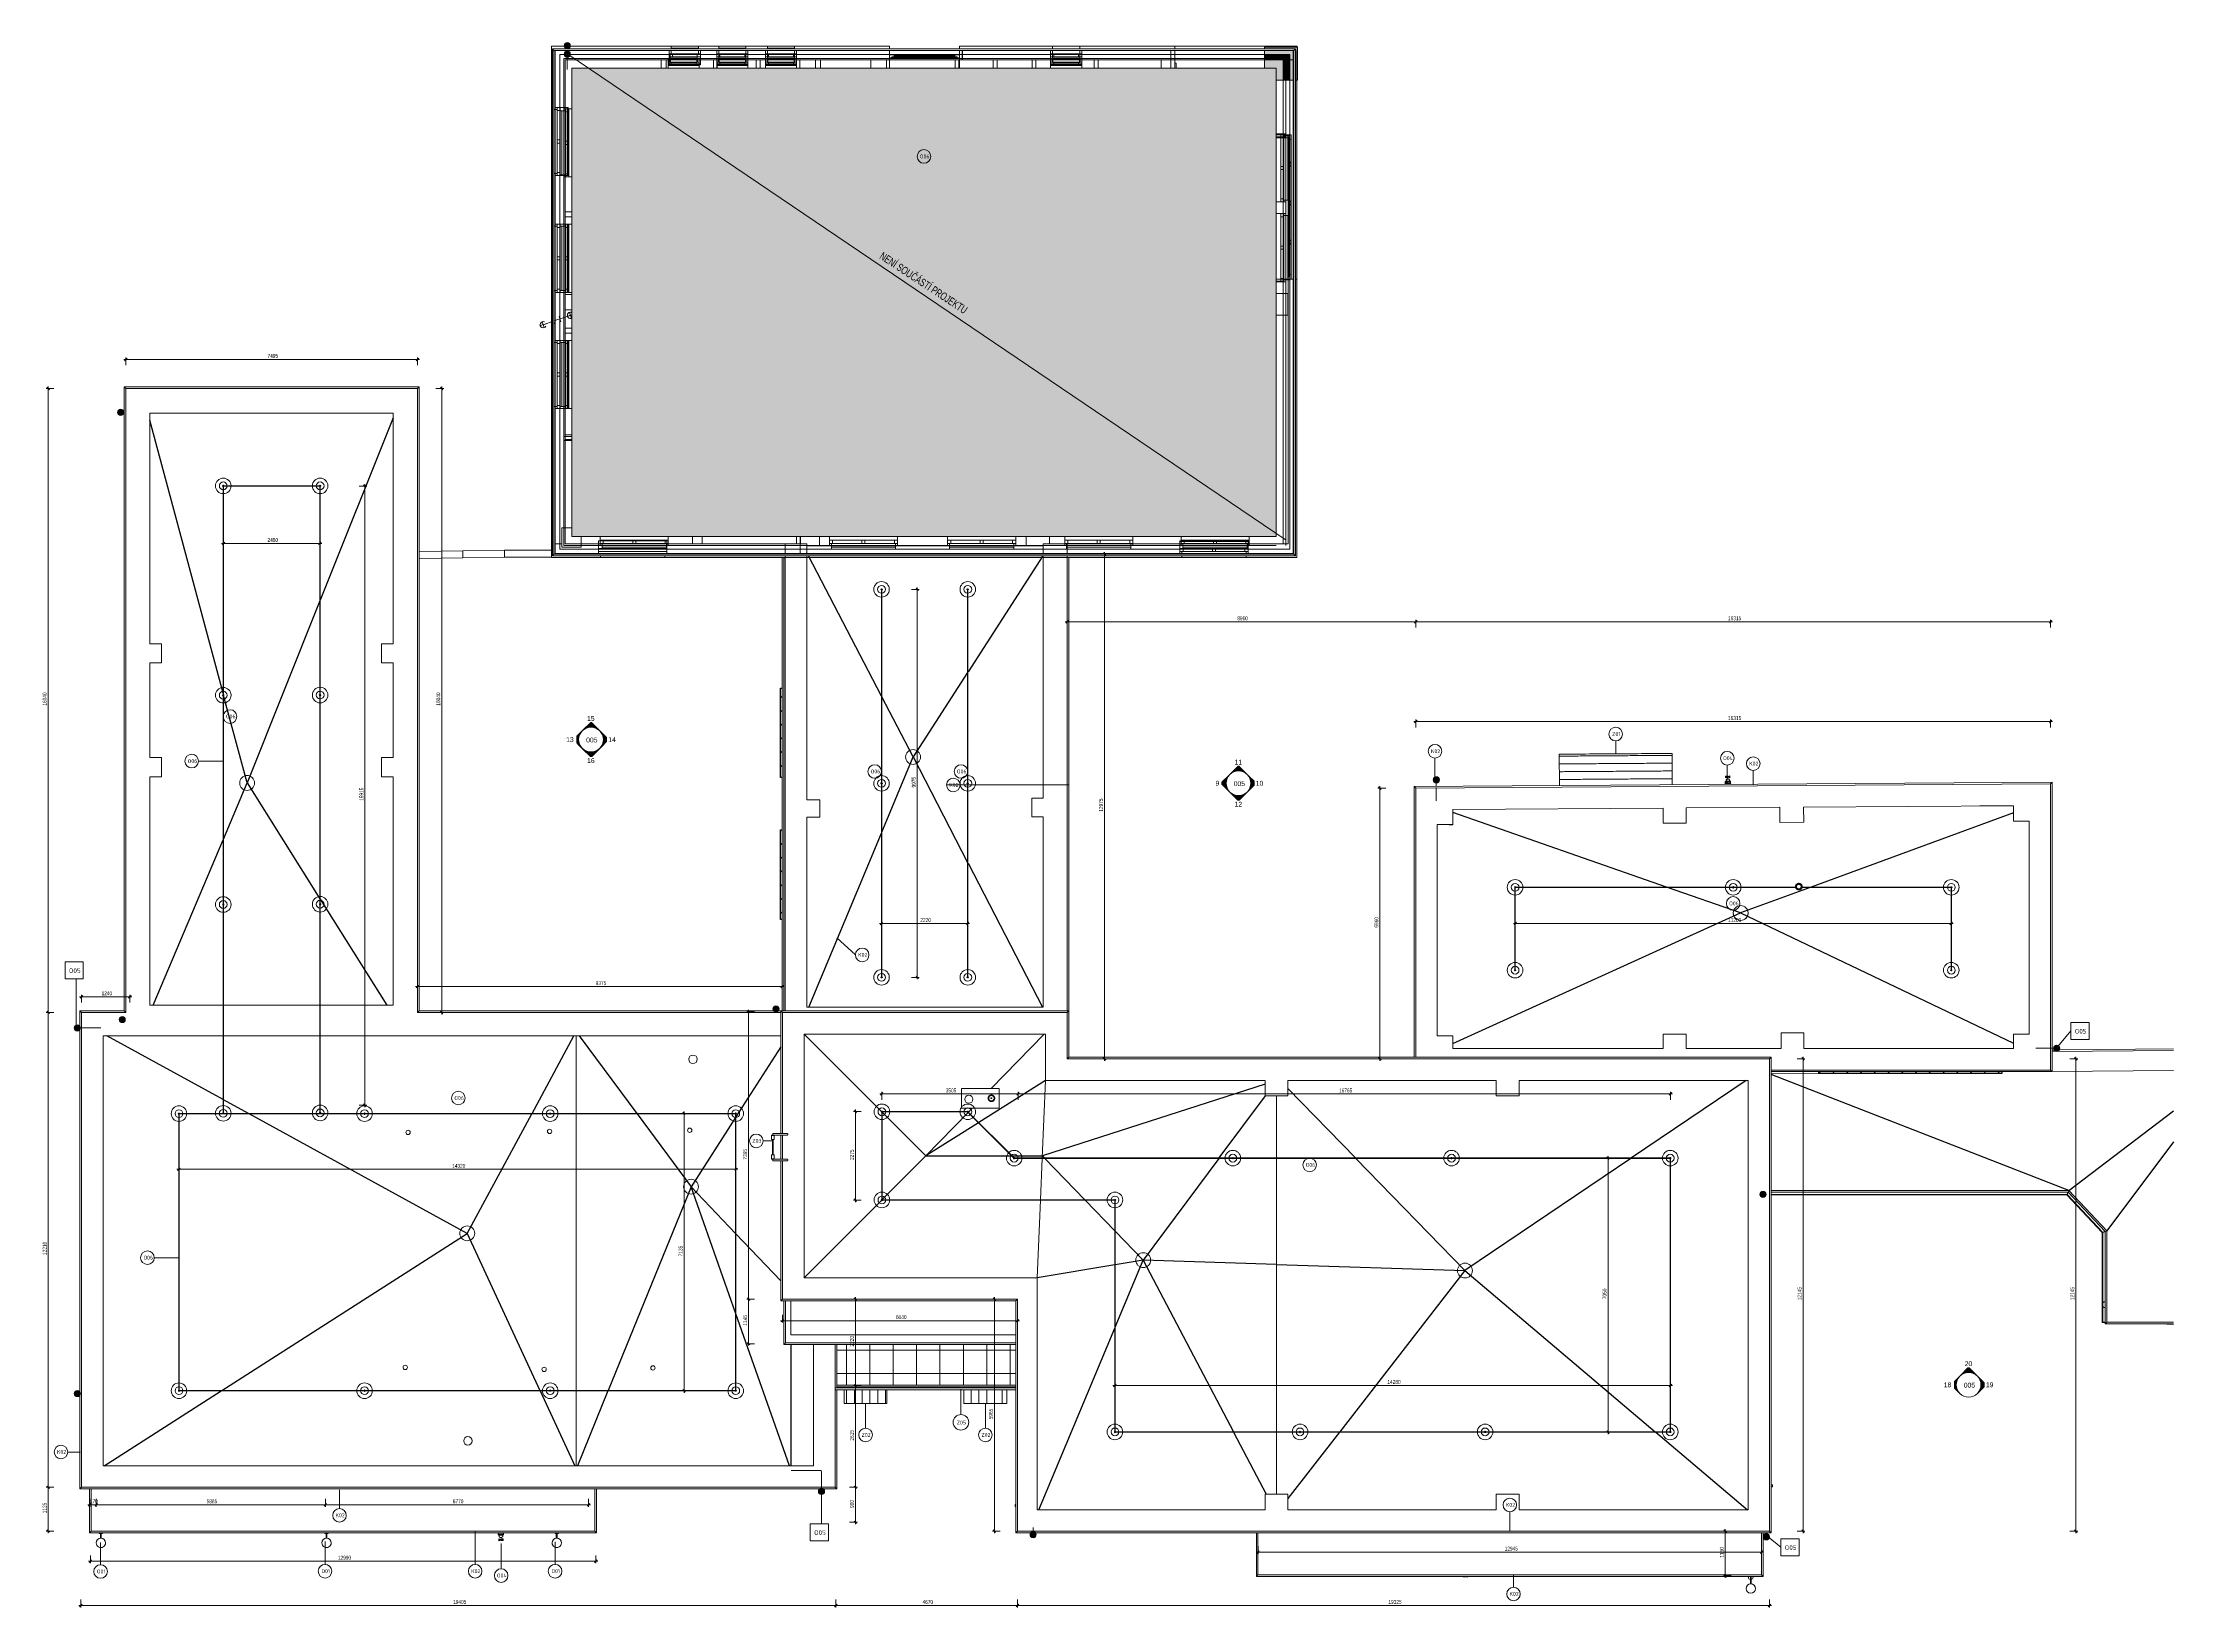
# Model space of a CAD drawing. Header units: millimetres. Extents: x -2665 to 226309, y -45352 to 20466.
# Drawn here: x -2665 to 52101, y -31229 to 8999 of the extents above; entities that cross this region are included whole.
import ezdxf

# ---------------------------------------------------------------- set-up
doc = ezdxf.new("R2010")
doc.units = ezdxf.units.MM
for name, color, linetype, lineweight in [('A-ANNO-DIMS', 211, 'Continuous', 9), ('A-ANNO-DIMS-50', 211, 'Continuous', 9), ('A-DETL-GENF', 92, 'Continuous', 13), ('A-DETL-THIN', 151, 'Continuous', 13), ('A-FLOR', 192, 'Continuous', 13), ('A-FLOR-HRAL', 11, 'Continuous', 13), ('A-FLOR-HRAL-IDEN', 2, 'Continuous', 9), ('A-GENM', 13, 'Continuous', 13), ('A-GLAZ', 151, 'Continuous', 13), ('A-GLAZ-CURT', 52, 'Continuous', 13), ('A-GLAZ-CWMG', 51, 'Continuous', 13), ('A-ROOF', 132, 'Continuous', 13), ('A-ROOF-IDEN', 132, 'Continuous', 9), ('A-ROOF-OTLN', 132, 'Continuous', 13), ('A-ROOF-PATT', 132, 'Continuous', 13), ('A-WALL', 113, 'Continuous', 13), ('E-LITE-EQPM', 33, 'Continuous', 13), ('E-LITE-EQPM-IDEN', 33, 'Continuous', 9), ('E-POWR-CNDT', 130, 'Continuous', 13), ('E-POWR-CNDT-IDEN', 130, 'Continuous', 9), ('E-POWR-DROP', 130, 'Continuous', 13), ('E-SERT', 181, 'Continuous', 13), ('E-SERT-IDEN', 181, 'Continuous', 9), ('G-ANNO-SYMB', 111, 'Continuous', 9), ('G-ANNO-TEXT', 231, 'Continuous', 9), ('M-EQPM', 50, 'Continuous', 13), ('M-EQPM-IDEN', 50, 'Continuous', 9), ('M-HVAC-CDFF', 50, 'Continuous', 13), ('P-PIPE', 3, 'Continuous', 13), ('P-SANR-FIXT', 6, 'Continuous', 13), ('Q-SPCQ', 91, 'Continuous', 13), ('Q-SPCQ-IDEN', 132, 'Continuous', 9), ('S-COLS', 52, 'Continuous', 13)]:
    doc.layers.add(name, color=color, linetype=linetype, lineweight=lineweight)
doc.styles.add('Arial', font='arial.ttf', dxfattribs={"height": 125})
doc.styles.add('Arial_1', font='arial.ttf', dxfattribs={"width": 0.7, "height": 100})
doc.styles.add('Arial_2', font='arial.ttf', dxfattribs={"width": 0.7, "height": 200})
doc.styles.add('ISOCPEUR', font='isocpeur.ttf', dxfattribs={"width": 0.9, "height": 100})
doc.styles.add('ISOCPEUR_1', font='isocpeur.ttf', dxfattribs={"height": 119.0625})
doc.dimstyles.new('Vnitřní_-_průhledné', dxfattribs={"dimscale": 304.8, "dimtxt": 102.02594, "dimasz": 0.213255, "dimexe": 0.164042, "dimexo": 0.0625, "dimgap": 0.032808, "dimtad": 1, "dimdec": 0, "dimrnd": 5, "dimzin": 0, "dimdsep": 46, "dimtxsty": 'Arial_1', "dimblk1": 'OBLIQUE', "dimblk2": 'OBLIQUE', "dimsah": 1, "dimcen": 0.09, "dimdle": 0.164042, "dimazin": 0, "dimtfac": 1, "dimtdec": 4, "dimtix": 1, "dimtmove": 0, "dimatfit": 3, "dimfxl": 0.492126, "dimfxlon": 1, "dimtvp": 1, "dimtolj": 1, "dimtzin": 0, "dimarcsym": 2})
pattern_1 = [(0, (0, 0), (0, 300), []), (90, (0, 0), (-280, 2e-14), [])]
pattern_2 = [(90, (0, 207), (-200, 1e-14), [])]

# ---------------------------------------------------------------- blocks, each defined once
blk = doc.blocks.new('OKNO_2k_ - OKNO_2k_1750 x 1750-1963716-STŘECHA NÁVRH A')
at = {"layer": 'A-GLAZ', "color": 254}
for p, q in [((-875, 126), (875, 126)), ((-825, 126), (-875, 126)), ((-875, 75), (-875, 126)), ((-875, 126), (-875, 75)), ((875, 75), (-875, 75)), ((-875, 75), (-875, 5)), ((-875, 75), (875, 75)), ((-875, 5), (-875, 75)), ((-875, -5), (-875, 5)), ((-825, 126), (-825, 75)), ((825, 126), (-825, 126)), ((-795, 5), (-795, 75)), ((-795, 75), (-795, 5)), ((-40, 5), (-40, 75)), ((40, 75), (40, 5)), ((795, 5), (795, 75)), ((795, 5), (795, 75)), ((875, 126), (825, 126)), ((825, 75), (825, 126)), ((875, 126), (875, 75)), ((875, 126), (875, 75)), ((875, 75), (875, 5)), ((875, 75), (875, 5)), ((875, 5), (875, -5)), ((-825, -5), (-875, -5)), ((875, -5), (825, -5))]:
    blk.add_line(p, q, dxfattribs=at)
at = {"layer": 'A-GLAZ', "color": 10}
for p, q in [((-875, 75), (-825, 75)), ((-825, 75), (-875, 75)), ((-875, 5), (-875, -5)), ((-825, 75), (-825, 126)), ((825, 126), (-825, 126)), ((825, 126), (-825, 126)), ((-825, 75), (-795, 75)), ((-825, 75), (825, 75)), ((-795, 75), (-825, 75)), ((-795, 75), (-825, 75)), ((-795, 75), (-40, 75)), ((-40, 75), (-795, 75)), ((-795, 75), (-40, 75)), ((795, 75), (-795, 75)), ((-40, 75), (-795, 75)), ((-795, -5), (-795, 5)), ((-795, 5), (-795, -5)), ((-40, 75), (40, 75)), ((40, 75), (-40, 75)), ((-40, 75), (40, 75)), ((40, 75), (-40, 75)), ((-40, 5), (-40, 75)), ((-40, 75), (40, 75)), ((-40, 75), (40, 75)), ((-40, -5), (-40, 5)), ((-40, -5), (-40, 5)), ((40, 75), (795, 75)), ((795, 75), (40, 75)), ((40, 75), (795, 75)), ((795, 75), (40, 75)), ((40, 75), (40, 5)), ((40, 5), (40, -5)), ((40, 5), (40, -5)), ((795, 75), (825, 75)), ((825, 75), (795, 75)), ((825, 75), (795, 75)), ((795, -5), (795, 5)), ((795, -5), (795, 5)), ((825, 75), (825, 126)), ((825, 75), (875, 75)), ((875, 75), (825, 75)), ((875, 5), (875, -5)), ((-825, -5), (-875, -5)), ((-795, -5), (-825, -5)), ((825, -5), (-825, -5)), ((-40, -5), (-795, -5)), ((-40, -5), (-795, -5)), ((-795, -5), (795, -5)), ((40, -5), (-40, -5)), ((40, -5), (-40, -5)), ((40, -5), (-40, -5)), ((40, -5), (-40, -5)), ((795, -5), (40, -5)), ((795, -5), (40, -5)), ((825, -5), (795, -5)), ((875, -5), (825, -5))]:
    blk.add_line(p, q, dxfattribs=at)
blk = doc.blocks.new('OKNO_2k_ - OKNO_2k_1750 x 1750-V1-STŘECHA NÁVRH A')
at = {"layer": 'A-GLAZ', "color": 254}
for p, q in [((-875, 126), (875, 126)), ((-825, 126), (-875, 126)), ((-875, 75), (-875, 126)), ((-875, 126), (-875, 75)), ((875, 75), (-875, 75)), ((-875, 75), (-875, 5)), ((-875, 75), (875, 75)), ((-875, 5), (-875, 75)), ((-875, -5), (-875, 5)), ((-825, 126), (-825, 75)), ((825, 126), (-825, 126)), ((-795, 5), (-795, 75)), ((-795, 75), (-795, 5)), ((-40, 5), (-40, 75)), ((40, 75), (40, 5)), ((795, 5), (795, 75)), ((795, 5), (795, 75)), ((875, 126), (825, 126)), ((825, 75), (825, 126)), ((875, 126), (875, 75)), ((875, 126), (875, 75)), ((875, 75), (875, 5)), ((875, 75), (875, 5)), ((875, 5), (875, -5)), ((-825, -5), (-875, -5)), ((875, -5), (825, -5))]:
    blk.add_line(p, q, dxfattribs=at)
at = {"layer": 'A-GLAZ', "color": 10}
for p, q in [((-875, 75), (-825, 75)), ((-825, 75), (-875, 75)), ((-875, 5), (-875, -5)), ((-825, 75), (-825, 126)), ((825, 126), (-825, 126)), ((825, 126), (-825, 126)), ((-825, 75), (-795, 75)), ((-825, 75), (825, 75)), ((-795, 75), (-825, 75)), ((-795, 75), (-825, 75)), ((-795, 75), (-40, 75)), ((-40, 75), (-795, 75)), ((-795, 75), (-40, 75)), ((795, 75), (-795, 75)), ((-40, 75), (-795, 75)), ((-795, -5), (-795, 5)), ((-795, 5), (-795, -5)), ((-40, 75), (40, 75)), ((40, 75), (-40, 75)), ((-40, 75), (40, 75)), ((40, 75), (-40, 75)), ((-40, 5), (-40, 75)), ((-40, 75), (40, 75)), ((-40, 75), (40, 75)), ((-40, -5), (-40, 5)), ((-40, -5), (-40, 5)), ((40, 75), (795, 75)), ((795, 75), (40, 75)), ((40, 75), (795, 75)), ((795, 75), (40, 75)), ((40, 75), (40, 5)), ((40, 5), (40, -5)), ((40, 5), (40, -5)), ((795, 75), (825, 75)), ((825, 75), (795, 75)), ((825, 75), (795, 75)), ((795, -5), (795, 5)), ((795, -5), (795, 5)), ((825, 75), (825, 126)), ((825, 75), (875, 75)), ((875, 75), (825, 75)), ((875, 5), (875, -5)), ((-825, -5), (-875, -5)), ((-795, -5), (-825, -5)), ((825, -5), (-825, -5)), ((-40, -5), (-795, -5)), ((-40, -5), (-795, -5)), ((-795, -5), (795, -5)), ((40, -5), (-40, -5)), ((40, -5), (-40, -5)), ((40, -5), (-40, -5)), ((40, -5), (-40, -5)), ((795, -5), (40, -5)), ((795, -5), (40, -5)), ((825, -5), (795, -5)), ((875, -5), (825, -5))]:
    blk.add_line(p, q, dxfattribs=at)
blk = doc.blocks.new('OKNO_2k_ - OKNO_2k_1750 x 1750-V2-STŘECHA NÁVRH A')
at = {"layer": 'A-GLAZ', "color": 254}
for p, q in [((-875, 126), (875, 126)), ((-825, 126), (-875, 126)), ((-875, 75), (-875, 126)), ((-875, 126), (-875, 75)), ((875, 75), (-875, 75)), ((-875, 75), (-875, 5)), ((-875, 75), (875, 75)), ((-875, 5), (-875, 75)), ((-875, -5), (-875, 5)), ((-825, 126), (-825, 75)), ((825, 126), (-825, 126)), ((-795, 5), (-795, 75)), ((-795, 75), (-795, 5)), ((-40, 5), (-40, 75)), ((40, 75), (40, 5)), ((795, 5), (795, 75)), ((795, 5), (795, 75)), ((875, 126), (825, 126)), ((825, 75), (825, 126)), ((875, 126), (875, 75)), ((875, 126), (875, 75)), ((875, 75), (875, 5)), ((875, 75), (875, 5)), ((875, 5), (875, -5)), ((-860, -5), (-875, -5)), ((875, -5), (790, -5))]:
    blk.add_line(p, q, dxfattribs=at)
at = {"layer": 'A-GLAZ', "color": 10}
for p, q in [((-875, 75), (-825, 75)), ((-825, 75), (-875, 75)), ((-875, 5), (-875, -5)), ((-825, 75), (-825, 126)), ((825, 126), (-825, 126)), ((825, 126), (-825, 126)), ((-825, 75), (-795, 75)), ((-825, 75), (825, 75)), ((-795, 75), (-825, 75)), ((-795, 75), (-825, 75)), ((-795, 75), (-40, 75)), ((-40, 75), (-795, 75)), ((-795, 75), (-40, 75)), ((795, 75), (-795, 75)), ((-40, 75), (-795, 75)), ((-795, -5), (-795, 5)), ((-795, 5), (-795, -5)), ((-40, 75), (40, 75)), ((40, 75), (-40, 75)), ((-40, 75), (40, 75)), ((40, 75), (-40, 75)), ((-40, 5), (-40, 75)), ((-40, 75), (40, 75)), ((-40, 75), (40, 75)), ((-40, -5), (-40, 5)), ((-40, -5), (-40, 5)), ((40, 75), (795, 75)), ((795, 75), (40, 75)), ((40, 75), (795, 75)), ((795, 75), (40, 75)), ((40, 75), (40, 5)), ((40, 5), (40, -5)), ((40, 5), (40, -5)), ((795, 75), (825, 75)), ((825, 75), (795, 75)), ((825, 75), (795, 75)), ((795, -5), (795, 5)), ((795, -5), (795, 5)), ((825, 75), (825, 126)), ((825, 75), (875, 75)), ((875, 75), (825, 75)), ((875, 5), (875, -5)), ((-860, -5), (-875, -5)), ((-795, -5), (-860, -5)), ((790, -5), (-860, -5)), ((-40, -5), (-795, -5)), ((-40, -5), (-795, -5)), ((-795, -5), (790, -5)), ((40, -5), (-40, -5)), ((40, -5), (-40, -5)), ((40, -5), (-40, -5)), ((40, -5), (-40, -5)), ((790, -5), (40, -5)), ((790, -5), (40, -5)), ((795, -5), (790, -5)), ((795, -5), (790, -5)), ((790, -5), (795, -5)), ((875, -5), (795, -5))]:
    blk.add_line(p, q, dxfattribs=at)
blk = doc.blocks.new('Betonový čtvercový sloup - 850 x 850-1550239-STŘECHA NÁVRH A')
at = {"layer": 'S-COLS'}
h = blk.add_hatch(dxfattribs=at)
h.set_pattern_fill('FP_1', color=9, style=0, pattern_type=2)
h.set_pattern_definition(pattern_1)
h.paths.add_polyline_path([(376, 262), (411, 350), (415, 350), (415, 425), (389, 425), (344, 382), (376, 381), (376, 340)])
h = blk.add_hatch(dxfattribs=at)
h.set_pattern_fill('FP_1', color=9, style=0, pattern_type=2)
h.set_pattern_definition(pattern_1)
h.paths.add_polyline_path([(425, -425), (425, 425), (415, 425), (415, 350), (411, 350), (411, -425)])
at = {"layer": 'S-COLS', "color": 9}
for p, q in [((-425, 382), (-425, 425)), ((-425, 425), (389, 425)), ((-425, 232), (-425, 340)), ((-425, 100), (-425, 232)), ((-425, -118), (-425, 100)), ((389, 425), (415, 425)), ((415, 425), (425, 425)), ((425, 425), (425, -425)), ((61, -425), (-124, -425)), ((226, -425), (61, -425)), ((334, -425), (226, -425)), ((411, -425), (376, -425)), ((425, -425), (411, -425))]:
    blk.add_line(p, q, dxfattribs=at)
at = {"layer": 'S-COLS', "color": 254}
for p, q in [((-425, 425), (415, 425)), ((-425, 382), (-425, 425)), ((-425, 232), (-425, 340)), ((-425, 100), (-425, 232)), ((-425, -118), (-425, 100)), ((61, -425), (-124, -425)), ((226, -425), (61, -425)), ((334, -425), (226, -425)), ((411, -425), (376, -425))]:
    blk.add_line(p, q, dxfattribs=at)
at = {"layer": 'S-COLS', "color": 253}
for p, q in [((415, 425), (425, 425)), ((425, 425), (425, -425)), ((425, -425), (411, -425))]:
    blk.add_line(p, q, dxfattribs=at)
blk = doc.blocks.new('OKNO_2k_ - OKNO_2k_1750 x 1750-1963735-STŘECHA NÁVRH A')
at = {"layer": 'A-GLAZ', "color": 10}
for p, q in [((-875, 5), (-875, -15)), ((-875, 5), (-798, 5)), ((-798, 5), (852, 5)), ((-798, 5), (-795, 5)), ((-795, 5), (-40, 5)), ((-795, -15), (-795, 5)), ((-795, 5), (-40, 5)), ((-795, 5), (-795, -15)), ((795, 5), (-795, 5)), ((-40, 5), (40, 5)), ((-40, 5), (40, 5)), ((-40, -15), (-40, 5)), ((-40, 5), (40, 5)), ((-40, 5), (40, 5)), ((-40, -15), (-40, 5)), ((40, 5), (795, 5)), ((40, 5), (795, 5)), ((40, 5), (40, -15)), ((40, 5), (40, -15)), ((795, 5), (852, 5)), ((795, -15), (795, 5)), ((795, -15), (795, 5)), ((852, 5), (875, 5)), ((875, 5), (875, -15)), ((-825, -75), (-875, -75)), ((-875, -75), (-825, -75)), ((-825, -75), (-795, -75)), ((825, -75), (-825, -75)), ((-795, -75), (-825, -75)), ((-825, -126), (-825, -75)), ((-825, -75), (-795, -75)), ((-825, -126), (825, -126)), ((-825, -126), (825, -126)), ((-795, -75), (-40, -75)), ((-40, -75), (-795, -75)), ((-795, -75), (795, -75)), ((-40, -75), (-795, -75)), ((-795, -75), (-40, -75)), ((-40, -75), (-40, -15)), ((-40, -75), (40, -75)), ((40, -75), (-40, -75)), ((40, -75), (-40, -75)), ((-40, -75), (40, -75)), ((40, -75), (-40, -75)), ((40, -75), (-40, -75)), ((40, -15), (40, -75)), ((40, -75), (795, -75)), ((795, -75), (40, -75)), ((795, -75), (40, -75)), ((40, -75), (795, -75)), ((795, -75), (825, -75)), ((825, -75), (795, -75)), ((795, -75), (825, -75)), ((875, -75), (825, -75)), ((825, -126), (825, -75)), ((825, -75), (875, -75))]:
    blk.add_line(p, q, dxfattribs=at)
at = {"layer": 'A-GLAZ', "color": 254}
for p, q in [((-875, 5), (-798, 5)), ((-875, -15), (-875, 5)), ((852, 5), (875, 5)), ((875, 5), (875, -15)), ((-875, -15), (-875, -75)), ((-875, -75), (-875, -15)), ((-875, -75), (875, -75)), ((-875, -126), (-875, -75)), ((-875, -75), (-875, -126)), ((875, -75), (-875, -75)), ((-875, -126), (-825, -126)), ((875, -126), (-875, -126)), ((-825, -75), (-825, -126)), ((-825, -126), (825, -126)), ((-795, -75), (-795, -15)), ((-795, -15), (-795, -75)), ((-40, -75), (-40, -15)), ((40, -15), (40, -75)), ((795, -75), (795, -15)), ((795, -75), (795, -15)), ((825, -126), (825, -75)), ((825, -126), (875, -126)), ((875, -15), (875, -75)), ((875, -15), (875, -75)), ((875, -75), (875, -126)), ((875, -75), (875, -126))]:
    blk.add_line(p, q, dxfattribs=at)
blk = doc.blocks.new('parapet_ext - parapet_ext-1801991-STŘECHA NÁVRH A')
at = {"layer": 'Q-SPCQ'}
h = blk.add_hatch(dxfattribs=at)
h.set_pattern_fill('FP_2', color=11, style=0, pattern_type=2)
h.set_pattern_definition([(315, (8743.28, 16602.74), (176.7767, 176.7767), [])])
h.paths.add_polyline_path([(-1150, 258), (1150, 258), (1150, 300), (-1150, 300)])
at = {"layer": 'Q-SPCQ', "color": 21, "lineweight": 25}
for p, q in [((-1150, 258), (-1150, 300)), ((-1150, 300), (1150, 300)), ((1150, 300), (1150, 258))]:
    blk.add_line(p, q, dxfattribs=at)
blk = doc.blocks.new('parapet_ext - parapet_ext-V3-STŘECHA NÁVRH A')
at = {"layer": 'Q-SPCQ'}
h = blk.add_hatch(dxfattribs=at)
h.set_pattern_fill('FP_3', color=11, style=0, pattern_type=2)
h.set_pattern_definition([(315, (12393.28, 16602.74), (176.7767, 176.7767), [])])
h.paths.add_polyline_path([(-1150, 258), (1150, 258), (1150, 300), (-1150, 300)])
at = {"layer": 'Q-SPCQ', "color": 21, "lineweight": 25}
for p, q in [((-1150, 258), (-1150, 300)), ((-1150, 300), (1150, 300)), ((1150, 300), (1150, 258))]:
    blk.add_line(p, q, dxfattribs=at)
blk = doc.blocks.new('parapet_ext - parapet_ext-V4-STŘECHA NÁVRH A')
at = {"layer": 'Q-SPCQ'}
h = blk.add_hatch(dxfattribs=at)
h.set_pattern_fill('FP_4', color=11, style=0, pattern_type=2)
h.set_pattern_definition([(45, (-26745.3, 17384.7), (-176.7767, 176.7767), [])])
h.paths.add_polyline_path([(-394, 300), (-394, 300), (-400, 300), (-400, 300)])
blk = doc.blocks.new('parapet_ext - parapet_ext-V5-STŘECHA NÁVRH A')
at = {"layer": 'Q-SPCQ'}
h = blk.add_hatch(dxfattribs=at)
h.set_pattern_fill('FP_5', color=11, style=0, pattern_type=2)
h.set_pattern_definition([(45, (-29745.3, 17384.7), (-176.7767, 176.7767), [])])
h.paths.add_polyline_path([(-394, 300), (-394, 300), (-400, 300), (-400, 300)])
blk = doc.blocks.new('parapet_ext - parapet_ext-V6-STŘECHA NÁVRH A')
at = {"layer": 'Q-SPCQ'}
h = blk.add_hatch(dxfattribs=at)
h.set_pattern_fill('FP_6', color=11, style=0, pattern_type=2)
h.set_pattern_definition([(45, (-28245.3, 17384.7), (-176.7767, 176.7767), [])])
h.paths.add_polyline_path([(-394, 300), (-394, 300), (-400, 300), (-400, 300)])
blk = doc.blocks.new('parapet_ext - parapet_ext-V7-STŘECHA NÁVRH A')
at = {"layer": 'Q-SPCQ'}
h = blk.add_hatch(dxfattribs=at)
h.set_pattern_fill('FP_7', color=11, style=0, pattern_type=2)
h.set_pattern_definition([(44.5, (-52020.76, 17627.03), (-175.2273, 178.3126), [])])
h.paths.add_polyline_path([(-69, 300), (-69, 300), (-400, 300), (-400, 300)])
blk = doc.blocks.new('parapet_ext - parapet_ext-V8-STŘECHA NÁVRH A')
at = {"layer": 'Q-SPCQ'}
h = blk.add_hatch(dxfattribs=at)
h.set_pattern_fill('FP_8', color=11, style=0, pattern_type=2)
h.set_pattern_definition([(225, (24548.76, -29012.5), (176.7767, -176.7767), [])])
h.paths.add_polyline_path([(1150, 300), (1150, 300), (1085, 300), (1085, 300)])
blk = doc.blocks.new('parapet_ext - parapet_ext-V9-STŘECHA NÁVRH A')
at = {"layer": 'Q-SPCQ'}
h = blk.add_hatch(dxfattribs=at)
h.set_pattern_fill('FP_9', color=11, style=0, pattern_type=2)
h.set_pattern_definition([(45, (-52336.74, 23649.28), (-176.7767, 176.7767), [])])
h.paths.add_polyline_path([(-400, -292), (-400, -300), (-235, -300), (-235, -292)])
at = {"layer": 'Q-SPCQ', "color": 21, "lineweight": 25}
for p, q in [((-400, -300), (-400, -292)), ((-235, -300), (-400, -300))]:
    blk.add_line(p, q, dxfattribs=at)
blk = doc.blocks.new('parapet_ext - parapet_ext-V11-STŘECHA NÁVRH A')
at = {"layer": 'Q-SPCQ'}
h = blk.add_hatch(dxfattribs=at)
h.set_pattern_fill('FP_10', color=11, style=0, pattern_type=2)
h.set_pattern_definition([(225, (15524.24, -27883.8), (176.7767, -176.7767), [])])
h.paths.add_polyline_path([(-1150, 300), (-1150, 300), (-957, 300)])
blk = doc.blocks.new('parapet_ext - parapet_ext-V12-STŘECHA NÁVRH A')
at = {"layer": 'Q-SPCQ'}
h = blk.add_hatch(dxfattribs=at)
h.set_pattern_fill('FP_11', color=11, style=0, pattern_type=2)
h.set_pattern_definition([(135, (-21832.27, -41463.6), (-176.7767, -176.7767), [])])
h.paths.add_polyline_path([(-319, 300), (-319, 300), (-400, 300), (-400, 300)])
blk = doc.blocks.new('parapet_ext - parapet_ext-V13-STŘECHA NÁVRH A')
at = {"layer": 'Q-SPCQ'}
h = blk.add_hatch(dxfattribs=at)
h.set_pattern_fill('FP_12', color=11, style=0, pattern_type=2)
h.set_pattern_definition([(135, (-23332.27, -41463.6), (-176.7767, -176.7767), [])])
h.paths.add_polyline_path([(-319, 300), (-319, 300), (-400, 300), (-400, 300)])
blk = doc.blocks.new('parapet_ext - parapet_ext-V14-STŘECHA NÁVRH A')
at = {"layer": 'Q-SPCQ'}
h = blk.add_hatch(dxfattribs=at)
h.set_pattern_fill('FP_13', color=11, style=0, pattern_type=2)
h.set_pattern_definition([(315, (20538.8, -1405.4), (176.7767, 176.7767), [])])
h.paths.add_polyline_path([(-400, 300), (-400, 300), (166, 300)])
blk = doc.blocks.new('parapet_ext - parapet_ext-V15-STŘECHA NÁVRH A')
at = {"layer": 'Q-SPCQ', "color": 21, "lineweight": 25}
blk.add_line((400, -300), (400, -300), dxfattribs=at)
blk = doc.blocks.new('Koleno_ nerezová ocel_ lisované - Standardní-1029385-STŘECHA NÁVRH A')
at = {"layer": 'P-PIPE', "color": 9}
for p, q in [((10273, 1771), (10131, 1722)), ((10178, 1817), (10226, 1676)), ((10392, 1812), (10202, 1747)), ((10392, 1812), (10412, 1819))]:
    blk.add_line(p, q, dxfattribs=at)
at = {"layer": 'P-PIPE', "color": 254}
for p, q in [((10412, 1819), (10437, 1828)), ((10479, 1819), (10496, 1769))]:
    blk.add_line(p, q, dxfattribs=at)
blk = doc.blocks.new('Koleno_ nerezová ocel_ lisované - Standardní-V16-STŘECHA NÁVRH A')
at = {"layer": 'P-PIPE', "color": 254}
for p, q in [((10632, 1895), (10608, 1966)), ((10632, 1895), (10712, 1922)), ((10656, 1824), (10632, 1895)), ((10712, 1922), (10761, 1939)), ((10762, 1939), (10807, 1955)), ((10807, 1955), (10828, 1962)), ((10828, 1962), (10846, 1968)), ((10831, 1963), (10902, 1988)), ((10846, 1968), (10877, 1979)), ((10877, 1979), (10896, 1985)), ((10926, 1917), (10878, 2059)), ((10896, 1985), (10902, 1988)), ((10902, 1988), (10937, 2000))]:
    blk.add_line(p, q, dxfattribs=at)
blk = doc.blocks.new('DSP_Kamera_nastěnná - Refer to Catalog-1089615-STŘECHA NÁVRH A')
at = {"layer": 'E-SERT'}
h = blk.add_hatch(color=11, dxfattribs=at)
h.paths.add_polyline_path([(33957, -30450), (33957, -30437), (33911, -30437)])
h.paths.add_polyline_path([(33903, -30445), (33903, -30437), (33843, -30437), (33843, -30445), (33862, -30445)])
at = {"layer": 'E-SERT', "color": 11}
for p, q in [((33843, -30437), (33843, -30445)), ((33843, -30445), (33903, -30445)), ((33903, -30445), (33903, -30437)), ((33911, -30437), (33957, -30450)), ((33957, -30450), (33957, -30437))]:
    blk.add_line(p, q, dxfattribs=at)
blk = doc.blocks.new('parapet_ext - parapet_ext-1802035-STŘECHA NÁVRH A')
at = {"layer": 'Q-SPCQ'}
h = blk.add_hatch(dxfattribs=at)
h.set_pattern_fill('FP_14', color=11, style=0, pattern_type=2)
h.set_pattern_definition([(225, (27513.6, -29012.5), (176.7767, -176.7767), [])])
h.paths.add_polyline_path([(-1018, 300), (-1018, 300), (-984, 300)])
blk = doc.blocks.new('Zábradlí - Záchytný systém kotva-1301747-STŘECHA NÁVRH A')
at = {"layer": 'A-FLOR-HRAL', "flags": 128}
for points in [[(-17, -4), (-17, -4), (-17, -4), (-17, -4), (-18, -4), (-18, -4), (-18, -4), (-18, -4), (-18, -4), (-18, -4), (-19, -4), (-19, -4), (-19, -4), (-19, -3), (-19, -3), (-19, -3), (-19, -3), (-19, -3), (-20, -3), (-20, -3), (-20, -3), (-20, -3), (-20, -3), (-20, -2), (-20, -2), (-20, -2), (-20, -2), (-21, -2), (-21, -2), (-21, -2), (-21, -1), (-21, -1), (-21, -1), (-21, -1), (-21, -1), (-21, -1), (-21, -1), (-21, 0), (-21, 0), (-21, 0), (-21, 0), (-21, 0), (-21, 0), (-21, 1), (-21, 1), (-21, 1), (-21, 1), (-21, 1), (-21, 1), (-21, 2), (-21, 2), (-21, 2), (-20, 2), (-20, 2), (-20, 2), (-20, 2), (-20, 2), (-20, 3), (-20, 3), (-20, 3), (-20, 3), (-20, 3), (-19, 3), (-19, 3), (-19, 3), (-19, 3), (-19, 4), (-19, 4), (-19, 4), (-18, 4), (-18, 4), (-18, 4), (-18, 4), (-18, 4), (-18, 4), (-18, 4), (-17, 4), (-17, 4), (-17, 4), (-17, 4)], [(-17, 4), (-17, 4), (-17, 4), (-17, 4), (-17, 4), (-17, 4), (-16, 4), (-16, 4), (-16, 4), (-16, 4), (-16, 4), (-15, 4), (-15, 4), (-15, 4), (-14, 4), (-14, 4)], [(17, 4), (17, 4), (17, 4), (17, 4), (17, 4), (17, 4), (16, 4), (16, 4), (16, 4), (16, 4), (16, 4), (15, 4), (15, 4), (15, 4), (14, 4), (14, 4), (13, 4), (13, 4), (13, 4), (12, 4), (12, 4), (11, 4), (11, 4), (10, 4), (10, 4), (9, 4), (8, 4), (8, 4), (7, 4), (7, 4), (6, 4), (5, 4), (5, 4), (4, 4), (3, 4), (3, 4), (2, 4), (1, 4), (1, 4), (0, 4), (-1, 4), (-1, 4), (-2, 4), (-3, 4), (-3, 4), (-4, 4), (-5, 4), (-5, 4), (-6, 4), (-6, 4), (-7, 4), (-8, 4), (-8, 4), (-9, 4), (-9, 4), (-10, 4), (-11, 4), (-11, 4), (-12, 4), (-12, 4), (-13, 4), (-13, 4), (-13, 4), (-14, 4), (-14, 4), (-15, 4), (-15, 4), (-15, 4), (-15, 4), (-16, 4), (-16, 4), (-16, 4), (-16, 4), (-17, 4), (-17, 4), (-17, 4), (-17, 4), (-17, 4), (-17, 4), (-17, 4)], [(14, 4), (14, 4), (14, 4), (15, 4), (15, 4), (15, 4), (16, 4), (16, 4), (16, 4), (16, 4), (16, 4), (17, 4), (17, 4), (17, 4), (17, 4), (17, 4), (17, 4)], [(17, 4), (17, 4), (17, 4), (17, 4), (17, 4), (18, 4), (18, 4), (18, 4), (18, 4), (18, 4), (18, 4), (19, 4), (19, 4), (19, 3), (19, 3), (19, 3), (19, 3), (19, 3), (19, 3), (20, 3), (20, 3), (20, 3), (20, 3), (20, 2), (20, 2), (20, 2), (20, 2), (20, 2), (20, 2), (21, 2), (21, 1), (21, 1), (21, 1), (21, 1), (21, 1), (21, 1), (21, 1), (21, 0), (21, 0), (21, 0), (21, 0), (21, 0), (21, 0), (21, -1), (21, -1), (21, -1), (21, -1), (21, -1), (21, -1), (21, -2), (20, -2), (20, -2), (20, -2), (20, -2), (20, -2), (20, -2), (20, -2), (20, -3), (20, -3), (20, -3), (20, -3), (19, -3), (19, -3), (19, -3), (19, -3), (19, -3), (19, -4), (19, -4), (18, -4), (18, -4), (18, -4), (18, -4), (18, -4), (18, -4), (18, -4), (17, -4), (17, -4), (17, -4), (17, -4), (17, -4)], [(-14, -4), (-14, -4), (-15, -4), (-15, -4), (-15, -4), (-15, -4), (-16, -4), (-16, -4), (-16, -4), (-16, -4), (-17, -4), (-17, -4), (-17, -4), (-17, -4), (-17, -4), (-17, -4), (-17, -4)], [(-17, -4), (-17, -4), (-17, -4), (-17, -4), (-17, -4), (-17, -4), (-16, -4), (-16, -4), (-16, -4), (-16, -4), (-16, -4), (-15, -4), (-15, -4), (-15, -4), (-14, -4), (-14, -4), (-14, -4), (-13, -4), (-13, -4), (-12, -4), (-12, -4), (-11, -4), (-11, -4), (-10, -4), (-10, -4), (-9, -4), (-9, -4), (-8, -4), (-7, -4), (-7, -4), (-6, -4), (-6, -4), (-5, -4), (-4, -4), (-4, -4), (-3, -4), (-2, -4), (-2, -4), (-1, -4), (0, -4), (0, -4), (1, -4), (2, -4), (2, -4), (3, -4), (4, -4), (4, -4), (5, -4), (6, -4), (6, -4), (7, -4), (8, -4), (8, -4), (9, -4), (9, -4), (10, -4), (10, -4), (11, -4), (11, -4), (12, -4), (12, -4), (13, -4), (13, -4), (14, -4), (14, -4), (14, -4), (15, -4), (15, -4), (15, -4), (16, -4), (16, -4), (16, -4), (16, -4), (16, -4), (17, -4), (17, -4), (17, -4), (17, -4), (17, -4), (17, -4)], [(17, -4), (17, -4), (17, -4), (17, -4), (17, -4), (17, -4), (16, -4), (16, -4), (16, -4), (16, -4), (16, -4), (15, -4), (15, -4), (15, -4), (14, -4), (14, -4)]]:
    blk.add_lwpolyline(points, dxfattribs=at)
at = {"layer": 'A-FLOR-HRAL'}
for radius in [200, 100]:
    blk.add_circle((0, 0), radius, dxfattribs=at)
for radius, start, end in [(15, 109.6343, 160.3657), (12, 114.8172, 155.1828), (10, 120, 150), (15, 15.5155, 70.3657), (12, 19.6686, 65.1828), (10, 23.8217, 60), (15, 199.6343, 344.5393), (12, 204.8172, 340.3999), (10, 210, 336.2605)]:
    blk.add_arc((0, 0), radius, start, end, dxfattribs=at)
blk = doc.blocks.new('Zábradlí - Záchytný systém kotva-V17-STŘECHA NÁVRH A')
at = {"layer": 'A-FLOR-HRAL', "flags": 128}
for points in [[(-17, -4), (-17, -4), (-17, -4), (-17, -4), (-18, -4), (-18, -4), (-18, -4), (-18, -4), (-18, -4), (-18, -4), (-19, -4), (-19, -4), (-19, -4), (-19, -3), (-19, -3), (-19, -3), (-19, -3), (-19, -3), (-20, -3), (-20, -3), (-20, -3), (-20, -3), (-20, -3), (-20, -2), (-20, -2), (-20, -2), (-20, -2), (-21, -2), (-21, -2), (-21, -2), (-21, -1), (-21, -1), (-21, -1), (-21, -1), (-21, -1), (-21, -1), (-21, -1), (-21, 0), (-21, 0), (-21, 0), (-21, 0), (-21, 0), (-21, 0), (-21, 1), (-21, 1), (-21, 1), (-21, 1), (-21, 1), (-21, 1), (-21, 2), (-21, 2), (-21, 2), (-20, 2), (-20, 2), (-20, 2), (-20, 2), (-20, 2), (-20, 3), (-20, 3), (-20, 3), (-20, 3), (-20, 3), (-19, 3), (-19, 3), (-19, 3), (-19, 3), (-19, 4), (-19, 4), (-19, 4), (-18, 4), (-18, 4), (-18, 4), (-18, 4), (-18, 4), (-18, 4), (-18, 4), (-17, 4), (-17, 4), (-17, 4), (-17, 4)], [(-17, 4), (-17, 4), (-17, 4), (-17, 4), (-17, 4), (-17, 4), (-16, 4), (-16, 4), (-16, 4), (-16, 4), (-16, 4), (-15, 4), (-15, 4), (-15, 4), (-14, 4), (-14, 4)], [(17, 4), (17, 4), (17, 4), (17, 4), (17, 4), (17, 4), (16, 4), (16, 4), (16, 4), (16, 4), (16, 4), (15, 4), (15, 4), (15, 4), (14, 4), (14, 4), (13, 4), (13, 4), (13, 4), (12, 4), (12, 4), (11, 4), (11, 4), (10, 4), (10, 4), (9, 4), (8, 4), (8, 4), (7, 4), (7, 4), (6, 4), (5, 4), (5, 4), (4, 4), (3, 4), (3, 4), (2, 4), (1, 4), (1, 4), (0, 4), (-1, 4), (-1, 4), (-2, 4), (-3, 4), (-3, 4), (-4, 4), (-5, 4), (-5, 4), (-6, 4), (-6, 4), (-7, 4), (-8, 4), (-8, 4), (-9, 4), (-9, 4), (-10, 4), (-11, 4), (-11, 4), (-12, 4), (-12, 4), (-13, 4), (-13, 4), (-13, 4), (-14, 4), (-14, 4), (-15, 4), (-15, 4), (-15, 4), (-15, 4), (-16, 4), (-16, 4), (-16, 4), (-16, 4), (-17, 4), (-17, 4), (-17, 4), (-17, 4), (-17, 4), (-17, 4), (-17, 4)], [(14, 4), (14, 4), (14, 4), (15, 4), (15, 4), (15, 4), (16, 4), (16, 4), (16, 4), (16, 4), (16, 4), (17, 4), (17, 4), (17, 4), (17, 4), (17, 4), (17, 4)], [(17, 4), (17, 4), (17, 4), (17, 4), (17, 4), (18, 4), (18, 4), (18, 4), (18, 4), (18, 4), (18, 4), (19, 4), (19, 4), (19, 3), (19, 3), (19, 3), (19, 3), (19, 3), (19, 3), (20, 3), (20, 3), (20, 3), (20, 3), (20, 2), (20, 2), (20, 2), (20, 2), (20, 2), (20, 2), (21, 2), (21, 1), (21, 1), (21, 1), (21, 1), (21, 1), (21, 1), (21, 1), (21, 0), (21, 0), (21, 0), (21, 0), (21, 0), (21, 0), (21, -1), (21, -1), (21, -1), (21, -1), (21, -1), (21, -1), (21, -2), (20, -2), (20, -2), (20, -2), (20, -2), (20, -2), (20, -2), (20, -2), (20, -3), (20, -3), (20, -3), (20, -3), (19, -3), (19, -3), (19, -3), (19, -3), (19, -3), (19, -4), (19, -4), (18, -4), (18, -4), (18, -4), (18, -4), (18, -4), (18, -4), (18, -4), (17, -4), (17, -4), (17, -4), (17, -4), (17, -4)], [(-14, -4), (-14, -4), (-15, -4), (-15, -4), (-15, -4), (-15, -4), (-16, -4), (-16, -4), (-16, -4), (-16, -4), (-17, -4), (-17, -4), (-17, -4), (-17, -4), (-17, -4), (-17, -4), (-17, -4)], [(-17, -4), (-17, -4), (-17, -4), (-17, -4), (-17, -4), (-17, -4), (-16, -4), (-16, -4), (-16, -4), (-16, -4), (-16, -4), (-15, -4), (-15, -4), (-15, -4), (-14, -4), (-14, -4), (-14, -4), (-13, -4), (-13, -4), (-12, -4), (-12, -4), (-11, -4), (-11, -4), (-10, -4), (-10, -4), (-9, -4), (-9, -4), (-8, -4), (-7, -4), (-7, -4), (-6, -4), (-6, -4), (-5, -4), (-4, -4), (-4, -4), (-3, -4), (-2, -4), (-2, -4), (-1, -4), (0, -4), (0, -4), (1, -4), (2, -4), (2, -4), (3, -4), (4, -4), (4, -4), (5, -4), (6, -4), (6, -4), (7, -4), (8, -4), (8, -4), (9, -4), (9, -4), (10, -4), (10, -4), (11, -4), (11, -4), (12, -4), (12, -4), (13, -4), (13, -4), (14, -4), (14, -4), (14, -4), (15, -4), (15, -4), (15, -4), (16, -4), (16, -4), (16, -4), (16, -4), (16, -4), (17, -4), (17, -4), (17, -4), (17, -4), (17, -4), (17, -4)], [(17, -4), (17, -4), (17, -4), (17, -4), (17, -4), (17, -4), (16, -4), (16, -4), (16, -4), (16, -4), (16, -4), (15, -4), (15, -4), (15, -4), (14, -4), (14, -4)]]:
    blk.add_lwpolyline(points, dxfattribs=at)
at = {"layer": 'A-FLOR-HRAL'}
for radius in [200, 100]:
    blk.add_circle((0, 0), radius, dxfattribs=at)
for radius, start, end in [(15, 109.6343, 164.4845), (12, 114.8172, 160.3314), (10, 120, 156.1783), (15, 15.5155, 70.3657), (12, 19.6686, 65.1828), (10, 23.8217, 60), (15, 195.4607, 250.3657), (12, 199.6001, 245.1828), (10, 203.7395, 240), (15, 289.6343, 344.5393), (10, 300, 336.2605), (12, 294.8172, 340.3999)]:
    blk.add_arc((0, 0), radius, start, end, dxfattribs=at)
blk = doc.blocks.new('Zábradlí - Zábradlí-1224775-STŘECHA NÁVRH A')
for name, p, rotation in [('Zábradlí - Záchytný systém kotva-1301747-STŘECHA NÁVRH A', (840, -18535), 180), ('Zábradlí - Záchytný systém kotva-V17-STŘECHA NÁVRH A', (5610, -18535), 89.99999999999982), ('Zábradlí - Záchytný systém kotva-V17-STŘECHA NÁVRH A', (10381, -18535), 89.99999999999982), ('Zábradlí - Záchytný systém kotva-1301747-STŘECHA NÁVRH A', (15151, -18535), 89.99999999999982), ('Zábradlí - Záchytný systém kotva-1301747-STŘECHA NÁVRH A', (840, -25659), 269.9999999999998), ('Zábradlí - Záchytný systém kotva-V17-STŘECHA NÁVRH A', (5610, -25659), 269.9999999999998), ('Zábradlí - Záchytný systém kotva-V17-STŘECHA NÁVRH A', (10381, -25659), 269.9999999999998)]:
    blk.add_blockref(name, p, dxfattribs=dict(rotation=rotation))
blk.add_blockref('Zábradlí - Záchytný systém kotva-1301747-STŘECHA NÁVRH A', (15151, -25659))
blk = doc.blocks.new('Typ horního madla - Horní madlo_Vnitřní_-1225290-STŘECHA NÁVRH A')
at = {"layer": 'A-FLOR-HRAL'}
for p, q in [((835, -18530), (835, -18531)), ((1959, -18530), (835, -18530)), ((835, -18539), (835, -25664)), ((845, -25654), (845, -18540)), ((845, -18540), (5606, -18540)), ((5606, -18530), (1997, -18530)), ((10377, -18530), (5614, -18530)), ((5614, -18540), (10377, -18540)), ((15147, -18530), (10385, -18530)), ((10385, -18540), (15146, -18540)), ((15146, -18540), (15146, -25654)), ((15156, -18530), (15155, -18530)), ((15156, -25655), (15156, -18530)), ((835, -25664), (836, -25664)), ((844, -25664), (5606, -25664)), ((5606, -25654), (845, -25654)), ((10377, -25654), (5614, -25654)), ((5614, -25664), (10377, -25664)), ((15146, -25654), (10385, -25654)), ((10385, -25664), (15156, -25664)), ((15156, -25664), (15156, -25663))]:
    blk.add_line(p, q, dxfattribs=at)
at = {"layer": 'A-FLOR-HRAL', "flags": 128}
for points in [[(835, -25664), (835, -25664), (835, -25663)], [(835, -25663), (835, -25664), (835, -25664)], [(844, -25654), (844, -25654), (845, -25654)], [(845, -25654), (844, -25654), (844, -25654)]]:
    blk.add_lwpolyline(points, dxfattribs=at)
at = {"layer": 'A-FLOR-HRAL'}
for points, knots in [([(835, -18531), (835, -18531), (835, -18530), (835, -18530), (835, -18530), (835, -18530)], [0.8333333, 0.8333333, 0.8333333, 0.8333333, 0.875, 0.9166667, 1, 1, 1, 1]), ([(845, -18540), (845, -18540), (845, -18540), (844, -18540), (844, -18539), (844, -18539)], [0, 0, 0, 0, 0.0833333, 0.125, 0.1666667, 0.1666667, 0.1666667, 0.1666667]), ([(15146, -18540), (15146, -18540), (15147, -18540), (15147, -18540), (15147, -18539), (15147, -18539)], [0, 0, 0, 0, 0.0833333, 0.125, 0.1666667, 0.1666667, 0.1666667, 0.1666667]), ([(15156, -18531), (15156, -18531), (15156, -18530), (15156, -18530), (15156, -18530), (15156, -18530)], [0.8333333, 0.8333333, 0.8333333, 0.8333333, 0.875, 0.9166667, 1, 1, 1, 1]), ([(15147, -25654), (15147, -25654), (15147, -25654), (15147, -25654), (15146, -25654), (15146, -25654)], [-0.1666667, -0.1666667, -0.1666667, -0.1666667, -0.125, -0.0833333, 0, 0, 0, 0]), ([(15156, -25664), (15156, -25664), (15156, -25664), (15156, -25663), (15156, -25663), (15156, -25663)], [-1, -1, -1, -1, -0.9166667, -0.875, -0.8333333, -0.8333333, -0.8333333, -0.8333333])]:
    blk.add_open_spline(points, degree=3, knots=knots, dxfattribs=at)
blk = doc.blocks.new('Typ horního madla - Horní madlo_Vnitřní_-V18-STŘECHA NÁVRH A')
at = {"layer": 'A-FLOR-HRAL'}
for p, q in [((835, -18530), (1959, -18530)), ((835, -18531), (835, -18530)), ((835, -25664), (835, -18539)), ((845, -18540), (1973, -18540)), ((845, -25654), (845, -18540)), ((1983, -18540), (5606, -18540)), ((1997, -18530), (4463, -18530)), ((4473, -18530), (5606, -18530)), ((5614, -18530), (10377, -18530)), ((5614, -18540), (10377, -18540)), ((10385, -18530), (15147, -18530)), ((10385, -18540), (15146, -18540)), ((15146, -18540), (15146, -25654)), ((15155, -18530), (15156, -18530)), ((15156, -18530), (15156, -25655)), ((836, -25664), (835, -25664)), ((5606, -25664), (844, -25664)), ((5606, -25654), (845, -25654)), ((10377, -25654), (5614, -25654)), ((10377, -25664), (5614, -25664)), ((15146, -25654), (10385, -25654)), ((15156, -25664), (10385, -25664)), ((15156, -25663), (15156, -25664))]:
    blk.add_line(p, q, dxfattribs=at)
blk = doc.blocks.new('Zábradlí - Záchytný systém kotva-V19-STŘECHA NÁVRH A')
at = {"layer": 'A-FLOR-HRAL', "flags": 128}
for points in [[(-17, -4), (-17, -4), (-17, -4), (-17, -4), (-18, -4), (-18, -4), (-18, -4), (-18, -4), (-18, -4), (-18, -4), (-19, -4), (-19, -4), (-19, -4), (-19, -3), (-19, -3), (-19, -3), (-19, -3), (-19, -3), (-20, -3), (-20, -3), (-20, -3), (-20, -3), (-20, -3), (-20, -2), (-20, -2), (-20, -2), (-20, -2), (-21, -2), (-21, -2), (-21, -2), (-21, -1), (-21, -1), (-21, -1), (-21, -1), (-21, -1), (-21, -1), (-21, -1), (-21, 0), (-21, 0), (-21, 0), (-21, 0), (-21, 0), (-21, 0), (-21, 1), (-21, 1), (-21, 1), (-21, 1), (-21, 1), (-21, 1), (-21, 2), (-21, 2), (-21, 2), (-20, 2), (-20, 2), (-20, 2), (-20, 2), (-20, 2), (-20, 3), (-20, 3), (-20, 3), (-20, 3), (-20, 3), (-19, 3), (-19, 3), (-19, 3), (-19, 3), (-19, 4), (-19, 4), (-19, 4), (-18, 4), (-18, 4), (-18, 4), (-18, 4), (-18, 4), (-18, 4), (-18, 4), (-17, 4), (-17, 4), (-17, 4), (-17, 4)], [(-17, 4), (-17, 4), (-17, 4), (-17, 4), (-17, 4), (-17, 4), (-16, 4), (-16, 4), (-16, 4), (-16, 4), (-16, 4), (-15, 4), (-15, 4), (-15, 4), (-14, 4), (-14, 4)], [(17, 4), (17, 4), (17, 4), (17, 4), (17, 4), (17, 4), (16, 4), (16, 4), (16, 4), (16, 4), (16, 4), (15, 4), (15, 4), (15, 4), (14, 4), (14, 4), (13, 4), (13, 4), (13, 4), (12, 4), (12, 4), (11, 4), (11, 4), (10, 4), (10, 4), (9, 4), (8, 4), (8, 4), (7, 4), (7, 4), (6, 4), (5, 4), (5, 4), (4, 4), (3, 4), (3, 4), (2, 4), (1, 4), (1, 4), (0, 4), (-1, 4), (-1, 4), (-2, 4), (-3, 4), (-3, 4), (-4, 4), (-5, 4), (-5, 4), (-6, 4), (-6, 4), (-7, 4), (-8, 4), (-8, 4), (-9, 4), (-9, 4), (-10, 4), (-11, 4), (-11, 4), (-12, 4), (-12, 4), (-13, 4), (-13, 4), (-13, 4), (-14, 4), (-14, 4), (-15, 4), (-15, 4), (-15, 4), (-15, 4), (-16, 4), (-16, 4), (-16, 4), (-16, 4), (-17, 4), (-17, 4), (-17, 4), (-17, 4), (-17, 4), (-17, 4), (-17, 4)], [(14, 4), (14, 4), (14, 4), (15, 4), (15, 4), (15, 4), (16, 4), (16, 4), (16, 4), (16, 4), (16, 4), (17, 4), (17, 4), (17, 4), (17, 4), (17, 4), (17, 4)], [(17, 4), (17, 4), (17, 4), (17, 4), (17, 4), (18, 4), (18, 4), (18, 4), (18, 4), (18, 4), (18, 4), (19, 4), (19, 4), (19, 3), (19, 3), (19, 3), (19, 3), (19, 3), (19, 3), (20, 3), (20, 3), (20, 3), (20, 3), (20, 2), (20, 2), (20, 2), (20, 2), (20, 2), (20, 2), (21, 2), (21, 1), (21, 1), (21, 1), (21, 1), (21, 1), (21, 1), (21, 1), (21, 0), (21, 0), (21, 0), (21, 0), (21, 0), (21, 0), (21, -1), (21, -1), (21, -1), (21, -1), (21, -1), (21, -1), (21, -2), (20, -2), (20, -2), (20, -2), (20, -2), (20, -2), (20, -2), (20, -2), (20, -3), (20, -3), (20, -3), (20, -3), (19, -3), (19, -3), (19, -3), (19, -3), (19, -3), (19, -4), (19, -4), (18, -4), (18, -4), (18, -4), (18, -4), (18, -4), (18, -4), (18, -4), (17, -4), (17, -4), (17, -4), (17, -4), (17, -4)], [(-14, -4), (-14, -4), (-15, -4), (-15, -4), (-15, -4), (-15, -4), (-16, -4), (-16, -4), (-16, -4), (-16, -4), (-17, -4), (-17, -4), (-17, -4), (-17, -4), (-17, -4), (-17, -4), (-17, -4)], [(-17, -4), (-17, -4), (-17, -4), (-17, -4), (-17, -4), (-17, -4), (-16, -4), (-16, -4), (-16, -4), (-16, -4), (-16, -4), (-15, -4), (-15, -4), (-15, -4), (-14, -4), (-14, -4), (-14, -4), (-13, -4), (-13, -4), (-12, -4), (-12, -4), (-11, -4), (-11, -4), (-10, -4), (-10, -4), (-9, -4), (-9, -4), (-8, -4), (-7, -4), (-7, -4), (-6, -4), (-6, -4), (-5, -4), (-4, -4), (-4, -4), (-3, -4), (-2, -4), (-2, -4), (-1, -4), (0, -4), (0, -4), (1, -4), (2, -4), (2, -4), (3, -4), (4, -4), (4, -4), (5, -4), (6, -4), (6, -4), (7, -4), (8, -4), (8, -4), (9, -4), (9, -4), (10, -4), (10, -4), (11, -4), (11, -4), (12, -4), (12, -4), (13, -4), (13, -4), (14, -4), (14, -4), (14, -4), (15, -4), (15, -4), (15, -4), (16, -4), (16, -4), (16, -4), (16, -4), (16, -4), (17, -4), (17, -4), (17, -4), (17, -4), (17, -4), (17, -4)], [(17, -4), (17, -4), (17, -4), (17, -4), (17, -4), (17, -4), (16, -4), (16, -4), (16, -4), (16, -4), (16, -4), (15, -4), (15, -4), (15, -4), (14, -4), (14, -4)]]:
    blk.add_lwpolyline(points, dxfattribs=at)
at = {"layer": 'A-FLOR-HRAL'}
for radius in [200, 100]:
    blk.add_circle((0, 0), radius, dxfattribs=at)
for radius, start, end in [(15, 109.6343, 164.4845), (12, 114.8172, 160.3314), (10, 120, 156.1783), (15, 19.6343, 70.3657), (12, 24.8172, 65.1828), (10, 30, 60), (15, 195.4607, 340.3657), (12, 199.6001, 335.1828), (10, 203.7395, 330)]:
    blk.add_arc((0, 0), radius, start, end, dxfattribs=at)
blk = doc.blocks.new('Zábradlí - Záchytný systém kotva-V20-STŘECHA NÁVRH A')
at = {"layer": 'A-FLOR-HRAL', "flags": 128}
for points in [[(-17, -4), (-17, -4), (-17, -4), (-17, -4), (-18, -4), (-18, -4), (-18, -4), (-18, -4), (-18, -4), (-18, -4), (-19, -4), (-19, -4), (-19, -4), (-19, -3), (-19, -3), (-19, -3), (-19, -3), (-19, -3), (-20, -3), (-20, -3), (-20, -3), (-20, -3), (-20, -3), (-20, -2), (-20, -2), (-20, -2), (-20, -2), (-21, -2), (-21, -2), (-21, -2), (-21, -1), (-21, -1), (-21, -1), (-21, -1), (-21, -1), (-21, -1), (-21, -1), (-21, 0), (-21, 0), (-21, 0), (-21, 0), (-21, 0), (-21, 0), (-21, 1), (-21, 1), (-21, 1), (-21, 1), (-21, 1), (-21, 1), (-21, 2), (-21, 2), (-21, 2), (-20, 2), (-20, 2), (-20, 2), (-20, 2), (-20, 2), (-20, 3), (-20, 3), (-20, 3), (-20, 3), (-20, 3), (-19, 3), (-19, 3), (-19, 3), (-19, 3), (-19, 4), (-19, 4), (-19, 4), (-18, 4), (-18, 4), (-18, 4), (-18, 4), (-18, 4), (-18, 4), (-18, 4), (-17, 4), (-17, 4), (-17, 4), (-17, 4)], [(-17, 4), (-17, 4), (-17, 4), (-17, 4), (-17, 4), (-17, 4), (-16, 4), (-16, 4), (-16, 4), (-16, 4), (-16, 4), (-15, 4), (-15, 4), (-15, 4), (-14, 4), (-14, 4)], [(17, 4), (17, 4), (17, 4), (17, 4), (17, 4), (17, 4), (16, 4), (16, 4), (16, 4), (16, 4), (16, 4), (15, 4), (15, 4), (15, 4), (14, 4), (14, 4), (13, 4), (13, 4), (13, 4), (12, 4), (12, 4), (11, 4), (11, 4), (10, 4), (10, 4), (9, 4), (8, 4), (8, 4), (7, 4), (7, 4), (6, 4), (5, 4), (5, 4), (4, 4), (3, 4), (3, 4), (2, 4), (1, 4), (1, 4), (0, 4), (-1, 4), (-1, 4), (-2, 4), (-3, 4), (-3, 4), (-4, 4), (-5, 4), (-5, 4), (-6, 4), (-6, 4), (-7, 4), (-8, 4), (-8, 4), (-9, 4), (-9, 4), (-10, 4), (-11, 4), (-11, 4), (-12, 4), (-12, 4), (-13, 4), (-13, 4), (-13, 4), (-14, 4), (-14, 4), (-15, 4), (-15, 4), (-15, 4), (-15, 4), (-16, 4), (-16, 4), (-16, 4), (-16, 4), (-17, 4), (-17, 4), (-17, 4), (-17, 4), (-17, 4), (-17, 4), (-17, 4)], [(14, 4), (14, 4), (14, 4), (15, 4), (15, 4), (15, 4), (16, 4), (16, 4), (16, 4), (16, 4), (16, 4), (17, 4), (17, 4), (17, 4), (17, 4), (17, 4), (17, 4)], [(17, 4), (17, 4), (17, 4), (17, 4), (17, 4), (18, 4), (18, 4), (18, 4), (18, 4), (18, 4), (18, 4), (19, 4), (19, 4), (19, 3), (19, 3), (19, 3), (19, 3), (19, 3), (19, 3), (20, 3), (20, 3), (20, 3), (20, 3), (20, 2), (20, 2), (20, 2), (20, 2), (20, 2), (20, 2), (21, 2), (21, 1), (21, 1), (21, 1), (21, 1), (21, 1), (21, 1), (21, 1), (21, 0), (21, 0), (21, 0), (21, 0), (21, 0), (21, 0), (21, -1), (21, -1), (21, -1), (21, -1), (21, -1), (21, -1), (21, -2), (20, -2), (20, -2), (20, -2), (20, -2), (20, -2), (20, -2), (20, -2), (20, -3), (20, -3), (20, -3), (20, -3), (19, -3), (19, -3), (19, -3), (19, -3), (19, -3), (19, -4), (19, -4), (18, -4), (18, -4), (18, -4), (18, -4), (18, -4), (18, -4), (18, -4), (17, -4), (17, -4), (17, -4), (17, -4), (17, -4)], [(-14, -4), (-14, -4), (-15, -4), (-15, -4), (-15, -4), (-15, -4), (-16, -4), (-16, -4), (-16, -4), (-16, -4), (-17, -4), (-17, -4), (-17, -4), (-17, -4), (-17, -4), (-17, -4), (-17, -4)], [(-17, -4), (-17, -4), (-17, -4), (-17, -4), (-17, -4), (-17, -4), (-16, -4), (-16, -4), (-16, -4), (-16, -4), (-16, -4), (-15, -4), (-15, -4), (-15, -4), (-14, -4), (-14, -4), (-14, -4), (-13, -4), (-13, -4), (-12, -4), (-12, -4), (-11, -4), (-11, -4), (-10, -4), (-10, -4), (-9, -4), (-9, -4), (-8, -4), (-7, -4), (-7, -4), (-6, -4), (-6, -4), (-5, -4), (-4, -4), (-4, -4), (-3, -4), (-2, -4), (-2, -4), (-1, -4), (0, -4), (0, -4), (1, -4), (2, -4), (2, -4), (3, -4), (4, -4), (4, -4), (5, -4), (6, -4), (6, -4), (7, -4), (8, -4), (8, -4), (9, -4), (9, -4), (10, -4), (10, -4), (11, -4), (11, -4), (12, -4), (12, -4), (13, -4), (13, -4), (14, -4), (14, -4), (14, -4), (15, -4), (15, -4), (15, -4), (16, -4), (16, -4), (16, -4), (16, -4), (16, -4), (17, -4), (17, -4), (17, -4), (17, -4), (17, -4), (17, -4)], [(17, -4), (17, -4), (17, -4), (17, -4), (17, -4), (17, -4), (16, -4), (16, -4), (16, -4), (16, -4), (16, -4), (15, -4), (15, -4), (15, -4), (14, -4), (14, -4)]]:
    blk.add_lwpolyline(points, dxfattribs=at)
at = {"layer": 'A-FLOR-HRAL'}
for radius in [200, 100]:
    blk.add_circle((0, 0), radius, dxfattribs=at)
for radius, start, end in [(15, 109.6343, 164.4845), (12, 114.8172, 160.3314), (10, 120, 156.1783), (15, 15.5155, 70.3657), (12, 19.6686, 65.1828), (10, 23.8217, 60), (15, 195.4607, 205.3657), (15, 244.6343, 344.5393), (12, 249.8172, 340.3999), (10, 255, 336.2605)]:
    blk.add_arc((0, 0), radius, start, end, dxfattribs=at)
blk = doc.blocks.new('Zábradlí - Záchytný systém kotva-V21-STŘECHA NÁVRH A')
at = {"layer": 'A-FLOR-HRAL', "flags": 128}
for points in [[(-17, -4), (-17, -4), (-17, -4), (-17, -4), (-18, -4), (-18, -4), (-18, -4), (-18, -4), (-18, -4), (-18, -4), (-19, -4), (-19, -4), (-19, -4), (-19, -3), (-19, -3), (-19, -3), (-19, -3), (-19, -3), (-20, -3), (-20, -3), (-20, -3), (-20, -3), (-20, -3), (-20, -2), (-20, -2), (-20, -2), (-20, -2), (-21, -2), (-21, -2), (-21, -2), (-21, -1), (-21, -1), (-21, -1), (-21, -1), (-21, -1), (-21, -1), (-21, -1), (-21, 0), (-21, 0), (-21, 0), (-21, 0), (-21, 0), (-21, 0), (-21, 1), (-21, 1), (-21, 1), (-21, 1), (-21, 1), (-21, 1), (-21, 2), (-21, 2), (-21, 2), (-20, 2), (-20, 2), (-20, 2), (-20, 2), (-20, 2), (-20, 3), (-20, 3), (-20, 3), (-20, 3), (-20, 3), (-19, 3), (-19, 3), (-19, 3), (-19, 3), (-19, 4), (-19, 4), (-19, 4), (-18, 4), (-18, 4), (-18, 4), (-18, 4), (-18, 4), (-18, 4), (-18, 4), (-17, 4), (-17, 4), (-17, 4), (-17, 4)], [(-17, 4), (-17, 4), (-17, 4), (-17, 4), (-17, 4), (-17, 4), (-16, 4), (-16, 4), (-16, 4), (-16, 4), (-16, 4), (-15, 4), (-15, 4), (-15, 4), (-14, 4), (-14, 4)], [(17, 4), (17, 4), (17, 4), (17, 4), (17, 4), (17, 4), (16, 4), (16, 4), (16, 4), (16, 4), (16, 4), (15, 4), (15, 4), (15, 4), (14, 4), (14, 4), (13, 4), (13, 4), (13, 4), (12, 4), (12, 4), (11, 4), (11, 4), (10, 4), (10, 4), (9, 4), (8, 4), (8, 4), (7, 4), (7, 4), (6, 4), (5, 4), (5, 4), (4, 4), (3, 4), (3, 4), (2, 4), (1, 4), (1, 4), (0, 4), (-1, 4), (-1, 4), (-2, 4), (-3, 4), (-3, 4), (-4, 4), (-5, 4), (-5, 4), (-6, 4), (-6, 4), (-7, 4), (-8, 4), (-8, 4), (-9, 4), (-9, 4), (-10, 4), (-11, 4), (-11, 4), (-12, 4), (-12, 4), (-13, 4), (-13, 4), (-13, 4), (-14, 4), (-14, 4), (-15, 4), (-15, 4), (-15, 4), (-15, 4), (-16, 4), (-16, 4), (-16, 4), (-16, 4), (-17, 4), (-17, 4), (-17, 4), (-17, 4), (-17, 4), (-17, 4), (-17, 4)], [(14, 4), (14, 4), (14, 4), (15, 4), (15, 4), (15, 4), (16, 4), (16, 4), (16, 4), (16, 4), (16, 4), (17, 4), (17, 4), (17, 4), (17, 4), (17, 4), (17, 4)], [(17, 4), (17, 4), (17, 4), (17, 4), (17, 4), (18, 4), (18, 4), (18, 4), (18, 4), (18, 4), (18, 4), (19, 4), (19, 4), (19, 3), (19, 3), (19, 3), (19, 3), (19, 3), (19, 3), (20, 3), (20, 3), (20, 3), (20, 3), (20, 2), (20, 2), (20, 2), (20, 2), (20, 2), (20, 2), (21, 2), (21, 1), (21, 1), (21, 1), (21, 1), (21, 1), (21, 1), (21, 1), (21, 0), (21, 0), (21, 0), (21, 0), (21, 0), (21, 0), (21, -1), (21, -1), (21, -1), (21, -1), (21, -1), (21, -1), (21, -2), (20, -2), (20, -2), (20, -2), (20, -2), (20, -2), (20, -2), (20, -2), (20, -3), (20, -3), (20, -3), (20, -3), (19, -3), (19, -3), (19, -3), (19, -3), (19, -3), (19, -4), (19, -4), (18, -4), (18, -4), (18, -4), (18, -4), (18, -4), (18, -4), (18, -4), (17, -4), (17, -4), (17, -4), (17, -4), (17, -4)], [(-14, -4), (-14, -4), (-15, -4), (-15, -4), (-15, -4), (-15, -4), (-16, -4), (-16, -4), (-16, -4), (-16, -4), (-17, -4), (-17, -4), (-17, -4), (-17, -4), (-17, -4), (-17, -4), (-17, -4)], [(-17, -4), (-17, -4), (-17, -4), (-17, -4), (-17, -4), (-17, -4), (-16, -4), (-16, -4), (-16, -4), (-16, -4), (-16, -4), (-15, -4), (-15, -4), (-15, -4), (-14, -4), (-14, -4), (-14, -4), (-13, -4), (-13, -4), (-12, -4), (-12, -4), (-11, -4), (-11, -4), (-10, -4), (-10, -4), (-9, -4), (-9, -4), (-8, -4), (-7, -4), (-7, -4), (-6, -4), (-6, -4), (-5, -4), (-4, -4), (-4, -4), (-3, -4), (-2, -4), (-2, -4), (-1, -4), (0, -4), (0, -4), (1, -4), (2, -4), (2, -4), (3, -4), (4, -4), (4, -4), (5, -4), (6, -4), (6, -4), (7, -4), (8, -4), (8, -4), (9, -4), (9, -4), (10, -4), (10, -4), (11, -4), (11, -4), (12, -4), (12, -4), (13, -4), (13, -4), (14, -4), (14, -4), (14, -4), (15, -4), (15, -4), (15, -4), (16, -4), (16, -4), (16, -4), (16, -4), (16, -4), (17, -4), (17, -4), (17, -4), (17, -4), (17, -4), (17, -4)], [(17, -4), (17, -4), (17, -4), (17, -4), (17, -4), (17, -4), (16, -4), (16, -4), (16, -4), (16, -4), (16, -4), (15, -4), (15, -4), (15, -4), (14, -4), (14, -4)]]:
    blk.add_lwpolyline(points, dxfattribs=at)
at = {"layer": 'A-FLOR-HRAL'}
for radius in [200, 100]:
    blk.add_circle((0, 0), radius, dxfattribs=at)
for radius, start, end in [(15, 109.6343, 164.4845), (12, 114.8172, 160.3314), (10, 120, 156.0241), (15, 15.5155, 70.3657), (12, 19.6686, 65.1828), (10, 23.8217, 60), (15, 195.4607, 295.3657), (12, 199.6001, 290.1828), (10, 203.9177, 285), (15, 334.6343, 344.5393)]:
    blk.add_arc((0, 0), radius, start, end, dxfattribs=at)
blk = doc.blocks.new('Zábradlí - Zábradlí-1236183-STŘECHA NÁVRH A')
for name, p, rotation in [('Zábradlí - Záchytný systém kotva-1301747-STŘECHA NÁVRH A', (18907, -18488), 180), ('Zábradlí - Záchytný systém kotva-V20-STŘECHA NÁVRH A', (21115, -18488), 90), ('Zábradlí - Záchytný systém kotva-V21-STŘECHA NÁVRH A', (22307, -19680), 44.99999999999987), ('Zábradlí - Záchytný systém kotva-V17-STŘECHA NÁVRH A', (27927, -19680), 89.9999999999998), ('Zábradlí - Záchytný systém kotva-V17-STŘECHA NÁVRH A', (33548, -19680), 89.9999999999998), ('Zábradlí - Záchytný systém kotva-1301747-STŘECHA NÁVRH A', (39169, -19680), 89.9999999999998), ('Zábradlí - Záchytný systém kotva-1301747-STŘECHA NÁVRH A', (18907, -20754), 270), ('Zábradlí - Záchytný systém kotva-V19-STŘECHA NÁVRH A', (24897, -20754), 180), ('Zábradlí - Záchytný systém kotva-1301747-STŘECHA NÁVRH A', (24897, -26718), 269.9999999999998), ('Zábradlí - Záchytný systém kotva-V17-STŘECHA NÁVRH A', (29655, -26718), 269.9999999999998), ('Zábradlí - Záchytný systém kotva-V17-STŘECHA NÁVRH A', (34412, -26718), 269.9999999999998)]:
    blk.add_blockref(name, p, dxfattribs=dict(rotation=rotation))
blk.add_blockref('Zábradlí - Záchytný systém kotva-1301747-STŘECHA NÁVRH A', (39169, -26718))
blk = doc.blocks.new('Typ horního madla - Horní madlo_Vnitřní_-1236188-STŘECHA NÁVRH A')
at = {"layer": 'A-FLOR-HRAL'}
for p, q in [((18902, -18483), (18902, -18484)), ((21111, -18483), (18902, -18483)), ((18902, -18492), (18902, -20759)), ((18912, -20749), (18912, -18493)), ((18912, -18493), (21111, -18493)), ((22307, -19673), (21119, -18485)), ((21119, -18499), (22300, -19680)), ((22307, -19685), (27923, -19685)), ((27923, -19675), (22317, -19675)), ((33544, -19675), (27931, -19675)), ((27931, -19685), (33544, -19685)), ((39165, -19675), (33552, -19675)), ((33552, -19685), (39164, -19685)), ((39164, -19685), (39164, -26713)), ((39174, -19675), (39173, -19675)), ((39174, -26713), (39174, -19675)), ((18902, -20759), (18903, -20759)), ((18911, -20759), (24892, -20759)), ((24902, -20749), (18912, -20749)), ((24892, -20759), (24892, -26723)), ((24902, -20750), (24902, -20749)), ((24902, -26713), (24902, -20758)), ((24892, -26723), (24893, -26723)), ((24901, -26723), (29651, -26723)), ((29651, -26713), (24902, -26713)), ((34408, -26713), (29659, -26713)), ((29659, -26723), (34408, -26723)), ((39164, -26713), (34416, -26713)), ((34416, -26723), (39174, -26723)), ((39174, -26723), (39174, -26721))]:
    blk.add_line(p, q, dxfattribs=at)
at = {"layer": 'A-FLOR-HRAL', "flags": 128}
for points in [[(24892, -26723), (24893, -26722), (24893, -26722)], [(24893, -26722), (24893, -26722), (24892, -26723)], [(24902, -26713), (24902, -26713), (24902, -26713)], [(24902, -26713), (24902, -26713), (24902, -26713)]]:
    blk.add_lwpolyline(points, dxfattribs=at)
at = {"layer": 'A-FLOR-HRAL'}
for points, knots in [([(18903, -18484), (18903, -18484), (18903, -18484), (18903, -18483), (18902, -18483), (18902, -18483)], [0.8333333, 0.8333333, 0.8333333, 0.8333333, 0.875, 0.9166667, 1, 1, 1, 1]), ([(18912, -18493), (18912, -18493), (18912, -18493), (18912, -18493), (18912, -18493), (18912, -18493)], [0, 0, 0, 0, 0.0833333, 0.125, 0.1666667, 0.1666667, 0.1666667, 0.1666667]), ([(39164, -19685), (39164, -19685), (39164, -19685), (39164, -19684), (39164, -19684), (39164, -19684)], [0, 0, 0, 0, 0.0833333, 0.125, 0.1666667, 0.1666667, 0.1666667, 0.1666667]), ([(39173, -19675), (39173, -19675), (39173, -19675), (39174, -19675), (39174, -19675), (39174, -19675)], [0.8333333, 0.8333333, 0.8333333, 0.8333333, 0.875, 0.9166667, 1, 1, 1, 1]), ([(18903, -20759), (18903, -20759), (18903, -20759), (18903, -20759), (18902, -20759), (18902, -20759)], [0.8333333, 0.8333333, 0.8333333, 0.8333333, 0.875, 0.9166667, 1, 1, 1, 1]), ([(18912, -20749), (18912, -20749), (18912, -20749), (18912, -20750), (18912, -20750), (18912, -20750)], [0, 0, 0, 0, 0.0833333, 0.125, 0.1666667, 0.1666667, 0.1666667, 0.1666667]), ([(24893, -20759), (24893, -20759), (24893, -20759), (24893, -20759), (24892, -20759), (24892, -20759)], [0.8333333, 0.8333333, 0.8333333, 0.8333333, 0.875, 0.9166667, 1, 1, 1, 1]), ([(24902, -20749), (24902, -20749), (24902, -20749), (24902, -20750), (24902, -20750), (24902, -20750)], [0, 0, 0, 0, 0.0833333, 0.125, 0.1666667, 0.1666667, 0.1666667, 0.1666667]), ([(39164, -26713), (39164, -26713), (39164, -26713), (39164, -26713), (39164, -26713), (39164, -26713)], [-0.1666667, -0.1666667, -0.1666667, -0.1666667, -0.125, -0.0833333, 0, 0, 0, 0]), ([(39174, -26723), (39174, -26723), (39174, -26722), (39173, -26722), (39173, -26722), (39173, -26722)], [-1, -1, -1, -1, -0.9166667, -0.875, -0.8333333, -0.8333333, -0.8333333, -0.8333333])]:
    blk.add_open_spline(points, degree=3, knots=knots, dxfattribs=at)
blk = doc.blocks.new('Typ horního madla - Horní madlo_Vnitřní_-V22-STŘECHA NÁVRH A')
at = {"layer": 'A-FLOR-HRAL'}
for p, q in [((18902, -18483), (21111, -18483)), ((18902, -18484), (18902, -18483)), ((18902, -20759), (18902, -18492)), ((18912, -18493), (21111, -18493)), ((18912, -20749), (18912, -18493)), ((21119, -18485), (22307, -19673)), ((21119, -18499), (22300, -19680)), ((22307, -19685), (27923, -19685)), ((22317, -19675), (27923, -19675)), ((27931, -19675), (33544, -19675)), ((27931, -19685), (33544, -19685)), ((33552, -19675), (39165, -19675)), ((33552, -19685), (39164, -19685)), ((39164, -19685), (39164, -26713)), ((39173, -19675), (39174, -19675)), ((39174, -19675), (39174, -26713)), ((18903, -20759), (18902, -20759)), ((24892, -20759), (18911, -20759)), ((24902, -20749), (18912, -20749)), ((24892, -26723), (24892, -20759)), ((24902, -20750), (24902, -20749)), ((24902, -26713), (24902, -20758)), ((24893, -26723), (24892, -26723)), ((29651, -26723), (24901, -26723)), ((29651, -26713), (24902, -26713)), ((34408, -26713), (29659, -26713)), ((34408, -26723), (29659, -26723)), ((39164, -26713), (34416, -26713)), ((39174, -26723), (34416, -26723)), ((39174, -26721), (39174, -26723))]:
    blk.add_line(p, q, dxfattribs=at)
blk = doc.blocks.new('Zábradlí - Záchytný systém kotva-V23-STŘECHA NÁVRH A')
at = {"layer": 'A-FLOR-HRAL', "flags": 128}
for points in [[(-17, -4), (-17, -4), (-17, -4), (-17, -4), (-18, -4), (-18, -4), (-18, -4), (-18, -4), (-18, -4), (-18, -4), (-19, -4), (-19, -4), (-19, -4), (-19, -3), (-19, -3), (-19, -3), (-19, -3), (-19, -3), (-20, -3), (-20, -3), (-20, -3), (-20, -3), (-20, -3), (-20, -2), (-20, -2), (-20, -2), (-20, -2), (-21, -2), (-21, -2), (-21, -2), (-21, -1), (-21, -1), (-21, -1), (-21, -1), (-21, -1), (-21, -1), (-21, -1), (-21, 0), (-21, 0), (-21, 0), (-21, 0), (-21, 0), (-21, 0), (-21, 1), (-21, 1), (-21, 1), (-21, 1), (-21, 1), (-21, 1), (-21, 2), (-21, 2), (-21, 2), (-20, 2), (-20, 2), (-20, 2), (-20, 2), (-20, 2), (-20, 3), (-20, 3), (-20, 3), (-20, 3), (-20, 3), (-19, 3), (-19, 3), (-19, 3), (-19, 3), (-19, 4), (-19, 4), (-19, 4), (-18, 4), (-18, 4), (-18, 4), (-18, 4), (-18, 4), (-18, 4), (-18, 4), (-17, 4), (-17, 4), (-17, 4), (-17, 4)], [(-17, 4), (-17, 4), (-17, 4), (-17, 4), (-17, 4), (-17, 4), (-16, 4), (-16, 4), (-16, 4), (-16, 4), (-16, 4), (-15, 4), (-15, 4), (-15, 4), (-14, 4), (-14, 4)], [(17, 4), (17, 4), (17, 4), (17, 4), (17, 4), (17, 4), (16, 4), (16, 4), (16, 4), (16, 4), (16, 4), (15, 4), (15, 4), (15, 4), (14, 4), (14, 4), (13, 4), (13, 4), (13, 4), (12, 4), (12, 4), (11, 4), (11, 4), (10, 4), (10, 4), (9, 4), (8, 4), (8, 4), (7, 4), (7, 4), (6, 4), (5, 4), (5, 4), (4, 4), (3, 4), (3, 4), (2, 4), (1, 4), (1, 4), (0, 4), (-1, 4), (-1, 4), (-2, 4), (-3, 4), (-3, 4), (-4, 4), (-5, 4), (-5, 4), (-6, 4), (-6, 4), (-7, 4), (-8, 4), (-8, 4), (-9, 4), (-9, 4), (-10, 4), (-11, 4), (-11, 4), (-12, 4), (-12, 4), (-13, 4), (-13, 4), (-13, 4), (-14, 4), (-14, 4), (-15, 4), (-15, 4), (-15, 4), (-15, 4), (-16, 4), (-16, 4), (-16, 4), (-16, 4), (-17, 4), (-17, 4), (-17, 4), (-17, 4), (-17, 4), (-17, 4), (-17, 4)], [(14, 4), (14, 4), (14, 4), (15, 4), (15, 4), (15, 4), (16, 4), (16, 4), (16, 4), (16, 4), (16, 4), (17, 4), (17, 4), (17, 4), (17, 4), (17, 4), (17, 4)], [(17, 4), (17, 4), (17, 4), (17, 4), (17, 4), (18, 4), (18, 4), (18, 4), (18, 4), (18, 4), (18, 4), (19, 4), (19, 4), (19, 3), (19, 3), (19, 3), (19, 3), (19, 3), (19, 3), (20, 3), (20, 3), (20, 3), (20, 3), (20, 2), (20, 2), (20, 2), (20, 2), (20, 2), (20, 2), (21, 2), (21, 1), (21, 1), (21, 1), (21, 1), (21, 1), (21, 1), (21, 1), (21, 0), (21, 0), (21, 0), (21, 0), (21, 0), (21, 0), (21, -1), (21, -1), (21, -1), (21, -1), (21, -1), (21, -1), (21, -2), (20, -2), (20, -2), (20, -2), (20, -2), (20, -2), (20, -2), (20, -2), (20, -3), (20, -3), (20, -3), (20, -3), (19, -3), (19, -3), (19, -3), (19, -3), (19, -3), (19, -4), (19, -4), (18, -4), (18, -4), (18, -4), (18, -4), (18, -4), (18, -4), (18, -4), (17, -4), (17, -4), (17, -4), (17, -4), (17, -4)], [(-14, -4), (-14, -4), (-15, -4), (-15, -4), (-15, -4), (-15, -4), (-16, -4), (-16, -4), (-16, -4), (-16, -4), (-17, -4), (-17, -4), (-17, -4), (-17, -4), (-17, -4), (-17, -4), (-17, -4)], [(-17, -4), (-17, -4), (-17, -4), (-17, -4), (-17, -4), (-17, -4), (-16, -4), (-16, -4), (-16, -4), (-16, -4), (-16, -4), (-15, -4), (-15, -4), (-15, -4), (-14, -4), (-14, -4), (-14, -4), (-13, -4), (-13, -4), (-12, -4), (-12, -4), (-11, -4), (-11, -4), (-10, -4), (-10, -4), (-9, -4), (-9, -4), (-8, -4), (-7, -4), (-7, -4), (-6, -4), (-6, -4), (-5, -4), (-4, -4), (-4, -4), (-3, -4), (-2, -4), (-2, -4), (-1, -4), (0, -4), (0, -4), (1, -4), (2, -4), (2, -4), (3, -4), (4, -4), (4, -4), (5, -4), (6, -4), (6, -4), (7, -4), (8, -4), (8, -4), (9, -4), (9, -4), (10, -4), (10, -4), (11, -4), (11, -4), (12, -4), (12, -4), (13, -4), (13, -4), (14, -4), (14, -4), (14, -4), (15, -4), (15, -4), (15, -4), (16, -4), (16, -4), (16, -4), (16, -4), (16, -4), (17, -4), (17, -4), (17, -4), (17, -4), (17, -4), (17, -4)], [(17, -4), (17, -4), (17, -4), (17, -4), (17, -4), (17, -4), (16, -4), (16, -4), (16, -4), (16, -4), (16, -4), (15, -4), (15, -4), (15, -4), (14, -4), (14, -4)]]:
    blk.add_lwpolyline(points, dxfattribs=at)
at = {"layer": 'A-FLOR-HRAL'}
for radius in [200, 100]:
    blk.add_circle((0, 0), radius, dxfattribs=at)
for radius, start, end in [(15, 123.0857, 164.4845), (12, 114.8172, 160.3314), (10, 120, 156.1783), (12, 19.6686, 65.1828), (10, 23.8217, 60), (15, 15.5155, 56.9143), (15, 195.4607, 250.3657), (12, 199.6001, 245.1828), (10, 203.7395, 240), (15, 289.6343, 344.5393), (10, 300, 336.2605), (12, 294.8172, 340.3999)]:
    blk.add_arc((0, 0), radius, start, end, dxfattribs=at)
blk = doc.blocks.new('Zábradlí - Záchytný systém kotva-V24-STŘECHA NÁVRH A')
at = {"layer": 'A-FLOR-HRAL', "flags": 128}
for points in [[(-17, -4), (-17, -4), (-17, -4), (-17, -4), (-18, -4), (-18, -4), (-18, -4), (-18, -4), (-18, -4), (-18, -4), (-19, -4), (-19, -4), (-19, -4), (-19, -3), (-19, -3), (-19, -3), (-19, -3), (-19, -3), (-20, -3), (-20, -3), (-20, -3), (-20, -3), (-20, -3), (-20, -2), (-20, -2), (-20, -2), (-20, -2), (-21, -2), (-21, -2), (-21, -2), (-21, -1), (-21, -1), (-21, -1), (-21, -1), (-21, -1), (-21, -1), (-21, -1), (-21, 0), (-21, 0), (-21, 0), (-21, 0), (-21, 0), (-21, 0), (-21, 1), (-21, 1), (-21, 1), (-21, 1), (-21, 1), (-21, 1), (-21, 2), (-21, 2), (-21, 2), (-20, 2), (-20, 2), (-20, 2), (-20, 2), (-20, 2), (-20, 3), (-20, 3), (-20, 3), (-20, 3), (-20, 3), (-19, 3), (-19, 3), (-19, 3), (-19, 3), (-19, 4), (-19, 4), (-19, 4), (-18, 4), (-18, 4), (-18, 4), (-18, 4), (-18, 4), (-18, 4), (-18, 4), (-17, 4), (-17, 4), (-17, 4), (-17, 4)], [(-17, 4), (-17, 4), (-17, 4), (-17, 4), (-17, 4), (-17, 4), (-16, 4), (-16, 4), (-16, 4), (-16, 4), (-16, 4), (-15, 4), (-15, 4), (-15, 4), (-14, 4), (-14, 4)], [(17, 4), (17, 4), (17, 4), (17, 4), (17, 4), (17, 4), (16, 4), (16, 4), (16, 4), (16, 4), (16, 4), (15, 4), (15, 4), (15, 4), (14, 4), (14, 4), (13, 4), (13, 4), (13, 4), (12, 4), (12, 4), (11, 4), (11, 4), (10, 4), (10, 4), (9, 4), (8, 4), (8, 4), (7, 4), (7, 4), (6, 4), (5, 4), (5, 4), (4, 4), (3, 4), (3, 4), (2, 4), (1, 4), (1, 4), (0, 4), (-1, 4), (-1, 4), (-2, 4), (-3, 4), (-3, 4), (-4, 4), (-5, 4), (-5, 4), (-6, 4), (-6, 4), (-7, 4), (-8, 4), (-8, 4), (-9, 4), (-9, 4), (-10, 4), (-11, 4), (-11, 4), (-12, 4), (-12, 4), (-13, 4), (-13, 4), (-13, 4), (-14, 4), (-14, 4), (-15, 4), (-15, 4), (-15, 4), (-15, 4), (-16, 4), (-16, 4), (-16, 4), (-16, 4), (-17, 4), (-17, 4), (-17, 4), (-17, 4), (-17, 4), (-17, 4), (-17, 4)], [(14, 4), (14, 4), (14, 4), (15, 4), (15, 4), (15, 4), (16, 4), (16, 4), (16, 4), (16, 4), (16, 4), (17, 4), (17, 4), (17, 4), (17, 4), (17, 4), (17, 4)], [(17, 4), (17, 4), (17, 4), (17, 4), (17, 4), (18, 4), (18, 4), (18, 4), (18, 4), (18, 4), (18, 4), (19, 4), (19, 4), (19, 3), (19, 3), (19, 3), (19, 3), (19, 3), (19, 3), (20, 3), (20, 3), (20, 3), (20, 3), (20, 2), (20, 2), (20, 2), (20, 2), (20, 2), (20, 2), (21, 2), (21, 1), (21, 1), (21, 1), (21, 1), (21, 1), (21, 1), (21, 1), (21, 0), (21, 0), (21, 0), (21, 0), (21, 0), (21, 0), (21, -1), (21, -1), (21, -1), (21, -1), (21, -1), (21, -1), (21, -2), (20, -2), (20, -2), (20, -2), (20, -2), (20, -2), (20, -2), (20, -2), (20, -3), (20, -3), (20, -3), (20, -3), (19, -3), (19, -3), (19, -3), (19, -3), (19, -3), (19, -4), (19, -4), (18, -4), (18, -4), (18, -4), (18, -4), (18, -4), (18, -4), (18, -4), (17, -4), (17, -4), (17, -4), (17, -4), (17, -4)], [(-14, -4), (-14, -4), (-15, -4), (-15, -4), (-15, -4), (-15, -4), (-16, -4), (-16, -4), (-16, -4), (-16, -4), (-17, -4), (-17, -4), (-17, -4), (-17, -4), (-17, -4), (-17, -4), (-17, -4)], [(-17, -4), (-17, -4), (-17, -4), (-17, -4), (-17, -4), (-17, -4), (-16, -4), (-16, -4), (-16, -4), (-16, -4), (-16, -4), (-15, -4), (-15, -4), (-15, -4), (-14, -4), (-14, -4), (-14, -4), (-13, -4), (-13, -4), (-12, -4), (-12, -4), (-11, -4), (-11, -4), (-10, -4), (-10, -4), (-9, -4), (-9, -4), (-8, -4), (-7, -4), (-7, -4), (-6, -4), (-6, -4), (-5, -4), (-4, -4), (-4, -4), (-3, -4), (-2, -4), (-2, -4), (-1, -4), (0, -4), (0, -4), (1, -4), (2, -4), (2, -4), (3, -4), (4, -4), (4, -4), (5, -4), (6, -4), (6, -4), (7, -4), (8, -4), (8, -4), (9, -4), (9, -4), (10, -4), (10, -4), (11, -4), (11, -4), (12, -4), (12, -4), (13, -4), (13, -4), (14, -4), (14, -4), (14, -4), (15, -4), (15, -4), (15, -4), (16, -4), (16, -4), (16, -4), (16, -4), (16, -4), (17, -4), (17, -4), (17, -4), (17, -4), (17, -4), (17, -4)], [(17, -4), (17, -4), (17, -4), (17, -4), (17, -4), (17, -4), (16, -4), (16, -4), (16, -4), (16, -4), (16, -4), (15, -4), (15, -4), (15, -4), (14, -4), (14, -4)]]:
    blk.add_lwpolyline(points, dxfattribs=at)
at = {"layer": 'A-FLOR-HRAL'}
for radius in [200, 100]:
    blk.add_circle((0, 0), radius, dxfattribs=at)
for radius, start, end in [(15, 109.6343, 164.4845), (12, 114.8172, 160.3314), (10, 120, 156.1783), (15, 15.5155, 70.3657), (12, 19.6686, 65.1828), (10, 23.8217, 60), (15, 236.9143, 303.0857)]:
    blk.add_arc((0, 0), radius, start, end, dxfattribs=at)
blk = doc.blocks.new('Zábradlí - Zábradlí-1236403-STŘECHA NÁVRH A')
for name, p, rotation in [('Zábradlí - Záchytný systém kotva-V19-STŘECHA NÁVRH A', (1978, -2397), 270), ('Zábradlí - Záchytný systém kotva-V19-STŘECHA NÁVRH A', (4468, -2397), 180), ('Zábradlí - Záchytný systém kotva-V17-STŘECHA NÁVRH A', (4468, -7775), 180), ('Zábradlí - Záchytný systém kotva-V17-STŘECHA NÁVRH A', (4468, -13152), 180), ('Zábradlí - Záchytný systém kotva-V23-STŘECHA NÁVRH A', (4468, -18517), 180)]:
    blk.add_blockref(name, p, dxfattribs=dict(rotation=rotation))
for name, p in [('Zábradlí - Záchytný systém kotva-V17-STŘECHA NÁVRH A', (1978, -7778)), ('Zábradlí - Záchytný systém kotva-V17-STŘECHA NÁVRH A', (1978, -13159)), ('Zábradlí - Záchytný systém kotva-V24-STŘECHA NÁVRH A', (1978, -18527))]:
    blk.add_blockref(name, p)
blk = doc.blocks.new('Typ horního madla - Horní madlo_Vnitřní_-1236408-STŘECHA NÁVRH A')
at = {"layer": 'A-FLOR-HRAL'}
for p, q in [((1974, -2392), (1973, -2392)), ((1973, -2392), (1973, -7774)), ((4473, -2392), (1982, -2392)), ((1983, -2402), (4463, -2402)), ((1983, -7774), (1983, -2402)), ((4463, -2402), (4463, -7771)), ((4473, -2393), (4473, -2392)), ((4473, -7771), (4473, -2401)), ((1973, -7782), (1973, -13155)), ((1983, -13155), (1983, -7782)), ((4463, -7779), (4463, -13148)), ((4473, -13148), (4473, -7779)), ((1973, -13163), (1973, -18523)), ((1983, -18523), (1983, -13163)), ((4463, -13156), (4463, -18513)), ((4473, -18513), (4473, -13156)), ((1973, -18531), (1973, -18540)), ((1973, -18540), (1983, -18540)), ((1983, -18540), (1983, -18531)), ((4463, -18521), (4463, -18530)), ((4463, -18530), (4473, -18530)), ((4473, -18530), (4473, -18521))]:
    blk.add_line(p, q, dxfattribs=at)
for points, knots in [([(1973, -2392), (1973, -2392), (1973, -2392), (1973, -2392), (1973, -2392), (1973, -2392)], [0, 0, 0, 0, 0.0833333, 0.125, 0.1666667, 0.1666667, 0.1666667, 0.1666667]), ([(1982, -2401), (1982, -2401), (1982, -2401), (1983, -2402), (1983, -2402), (1983, -2402)], [0.8333333, 0.8333333, 0.8333333, 0.8333333, 0.875, 0.9166667, 1, 1, 1, 1]), ([(4463, -2401), (4463, -2401), (4463, -2401), (4463, -2402), (4463, -2402), (4463, -2402)], [0.8333333, 0.8333333, 0.8333333, 0.8333333, 0.875, 0.9166667, 1, 1, 1, 1]), ([(4473, -2392), (4473, -2392), (4473, -2392), (4472, -2392), (4472, -2392), (4472, -2392)], [0, 0, 0, 0, 0.0833333, 0.125, 0.1666667, 0.1666667, 0.1666667, 0.1666667])]:
    blk.add_open_spline(points, degree=3, knots=knots, dxfattribs=at)
blk = doc.blocks.new('Typ horního madla - Horní madlo_Vnitřní_-V25-STŘECHA NÁVRH A')
at = {"layer": 'A-FLOR-HRAL'}
for p, q in [((1973, -2392), (1973, -7774)), ((1974, -2392), (1973, -2392)), ((4473, -2392), (1982, -2392)), ((1983, -2402), (1983, -7774)), ((4463, -2402), (1983, -2402)), ((4463, -7771), (4463, -2402)), ((4473, -2393), (4473, -2392)), ((4473, -7771), (4473, -2401)), ((1973, -7782), (1973, -13155)), ((1983, -7782), (1983, -13155)), ((4463, -13148), (4463, -7779)), ((4473, -13148), (4473, -7779)), ((1973, -13163), (1973, -18523)), ((1983, -13163), (1983, -18523)), ((4463, -18513), (4463, -13156)), ((4473, -18513), (4473, -13156)), ((4463, -18530), (4463, -18521)), ((4473, -18530), (4473, -18521))]:
    blk.add_line(p, q, dxfattribs=at)
blk = doc.blocks.new('Zábradlí - Záchytný systém kotva-V26-STŘECHA NÁVRH A')
at = {"layer": 'A-FLOR-HRAL', "flags": 128}
for points in [[(-17, -4), (-17, -4), (-17, -4), (-17, -4), (-18, -4), (-18, -4), (-18, -4), (-18, -4), (-18, -4), (-18, -4), (-19, -4), (-19, -4), (-19, -4), (-19, -3), (-19, -3), (-19, -3), (-19, -3), (-19, -3), (-20, -3), (-20, -3), (-20, -3), (-20, -3), (-20, -3), (-20, -2), (-20, -2), (-20, -2), (-20, -2), (-21, -2), (-21, -2), (-21, -2), (-21, -1), (-21, -1), (-21, -1), (-21, -1), (-21, -1), (-21, -1), (-21, -1), (-21, 0), (-21, 0), (-21, 0), (-21, 0), (-21, 0), (-21, 0), (-21, 1), (-21, 1), (-21, 1), (-21, 1), (-21, 1), (-21, 1), (-21, 2), (-21, 2), (-21, 2), (-20, 2), (-20, 2), (-20, 2), (-20, 2), (-20, 2), (-20, 3), (-20, 3), (-20, 3), (-20, 3), (-20, 3), (-19, 3), (-19, 3), (-19, 3), (-19, 3), (-19, 4), (-19, 4), (-19, 4), (-18, 4), (-18, 4), (-18, 4), (-18, 4), (-18, 4), (-18, 4), (-18, 4), (-17, 4), (-17, 4), (-17, 4), (-17, 4)], [(-17, 4), (-17, 4), (-17, 4), (-17, 4), (-17, 4), (-17, 4), (-16, 4), (-16, 4), (-16, 4), (-16, 4), (-16, 4), (-15, 4), (-15, 4), (-15, 4), (-14, 4), (-14, 4)], [(17, 4), (17, 4), (17, 4), (17, 4), (17, 4), (17, 4), (16, 4), (16, 4), (16, 4), (16, 4), (16, 4), (15, 4), (15, 4), (15, 4), (14, 4), (14, 4), (13, 4), (13, 4), (13, 4), (12, 4), (12, 4), (11, 4), (11, 4), (10, 4), (10, 4), (9, 4), (8, 4), (8, 4), (7, 4), (7, 4), (6, 4), (5, 4), (5, 4), (4, 4), (3, 4), (3, 4), (2, 4), (1, 4), (1, 4), (0, 4), (-1, 4), (-1, 4), (-2, 4), (-3, 4), (-3, 4), (-4, 4), (-5, 4), (-5, 4), (-6, 4), (-6, 4), (-7, 4), (-8, 4), (-8, 4), (-9, 4), (-9, 4), (-10, 4), (-11, 4), (-11, 4), (-12, 4), (-12, 4), (-13, 4), (-13, 4), (-13, 4), (-14, 4), (-14, 4), (-15, 4), (-15, 4), (-15, 4), (-15, 4), (-16, 4), (-16, 4), (-16, 4), (-16, 4), (-17, 4), (-17, 4), (-17, 4), (-17, 4), (-17, 4), (-17, 4), (-17, 4)], [(14, 4), (14, 4), (14, 4), (15, 4), (15, 4), (15, 4), (16, 4), (16, 4), (16, 4), (16, 4), (16, 4), (17, 4), (17, 4), (17, 4), (17, 4), (17, 4), (17, 4)], [(17, 4), (17, 4), (17, 4), (17, 4), (17, 4), (18, 4), (18, 4), (18, 4), (18, 4), (18, 4), (18, 4), (19, 4), (19, 4), (19, 3), (19, 3), (19, 3), (19, 3), (19, 3), (19, 3), (20, 3), (20, 3), (20, 3), (20, 3), (20, 2), (20, 2), (20, 2), (20, 2), (20, 2), (20, 2), (21, 2), (21, 1), (21, 1), (21, 1), (21, 1), (21, 1), (21, 1), (21, 1), (21, 0), (21, 0), (21, 0), (21, 0), (21, 0), (21, 0), (21, -1), (21, -1), (21, -1), (21, -1), (21, -1), (21, -1), (21, -2), (20, -2), (20, -2), (20, -2), (20, -2), (20, -2), (20, -2), (20, -2), (20, -3), (20, -3), (20, -3), (20, -3), (19, -3), (19, -3), (19, -3), (19, -3), (19, -3), (19, -4), (19, -4), (18, -4), (18, -4), (18, -4), (18, -4), (18, -4), (18, -4), (18, -4), (17, -4), (17, -4), (17, -4), (17, -4), (17, -4)], [(-14, -4), (-14, -4), (-15, -4), (-15, -4), (-15, -4), (-15, -4), (-16, -4), (-16, -4), (-16, -4), (-16, -4), (-17, -4), (-17, -4), (-17, -4), (-17, -4), (-17, -4), (-17, -4), (-17, -4)], [(-17, -4), (-17, -4), (-17, -4), (-17, -4), (-17, -4), (-17, -4), (-16, -4), (-16, -4), (-16, -4), (-16, -4), (-16, -4), (-15, -4), (-15, -4), (-15, -4), (-14, -4), (-14, -4), (-14, -4), (-13, -4), (-13, -4), (-12, -4), (-12, -4), (-11, -4), (-11, -4), (-10, -4), (-10, -4), (-9, -4), (-9, -4), (-8, -4), (-7, -4), (-7, -4), (-6, -4), (-6, -4), (-5, -4), (-4, -4), (-4, -4), (-3, -4), (-2, -4), (-2, -4), (-1, -4), (0, -4), (0, -4), (1, -4), (2, -4), (2, -4), (3, -4), (4, -4), (4, -4), (5, -4), (6, -4), (6, -4), (7, -4), (8, -4), (8, -4), (9, -4), (9, -4), (10, -4), (10, -4), (11, -4), (11, -4), (12, -4), (12, -4), (13, -4), (13, -4), (14, -4), (14, -4), (14, -4), (15, -4), (15, -4), (15, -4), (16, -4), (16, -4), (16, -4), (16, -4), (16, -4), (17, -4), (17, -4), (17, -4), (17, -4), (17, -4), (17, -4)], [(17, -4), (17, -4), (17, -4), (17, -4), (17, -4), (17, -4), (16, -4), (16, -4), (16, -4), (16, -4), (16, -4), (15, -4), (15, -4), (15, -4), (14, -4), (14, -4)]]:
    blk.add_lwpolyline(points, dxfattribs=at)
at = {"layer": 'A-FLOR-HRAL'}
for radius in [200, 100]:
    blk.add_circle((0, 0), radius, dxfattribs=at)
for start, end in [(120, 156.1783), (23.8217, 60), (203.7395, 240), (300, 336.2605)]:
    blk.add_arc((0, 0), 10, start, end, dxfattribs=at)
blk = doc.blocks.new('Zábradlí - Zábradlí-1236432-STŘECHA NÁVRH A')
at = {"rotation": 180}
for name, p in [('Zábradlí - Záchytný systém kotva-V26-STŘECHA NÁVRH A', (18898, -5057)), ('Zábradlí - Záchytný systém kotva-V17-STŘECHA NÁVRH A', (18898, -10045)), ('Zábradlí - Záchytný systém kotva-V26-STŘECHA NÁVRH A', (18898, -15032))]:
    blk.add_blockref(name, p, dxfattribs=at)
blk = doc.blocks.new('Typ horního madla - Horní madlo_Vnitřní_-1236434-STŘECHA NÁVRH A')
at = {"layer": 'A-FLOR-HRAL'}
for p, q in [((18893, -5045), (18893, -5053)), ((18903, -5045), (18893, -5045)), ((18893, -5061), (18893, -10041)), ((18903, -5053), (18903, -5045)), ((18903, -10041), (18903, -5061)), ((18893, -10049), (18893, -15028)), ((18903, -15028), (18903, -10049)), ((18893, -15036), (18893, -15045)), ((18893, -15045), (18903, -15045)), ((18903, -15045), (18903, -15036))]:
    blk.add_line(p, q, dxfattribs=at)
blk = doc.blocks.new('Typ horního madla - Horní madlo_Vnitřní_-V27-STŘECHA NÁVRH A')
at = {"layer": 'A-FLOR-HRAL'}
for p, q in [((18893, -5053), (18893, -5045)), ((18893, -10041), (18893, -5061)), ((18903, -5053), (18903, -5045)), ((18903, -10041), (18903, -5061)), ((18893, -15028), (18893, -10049)), ((18903, -15028), (18903, -10049)), ((18893, -15045), (18893, -15036)), ((18903, -15045), (18903, -15036))]:
    blk.add_line(p, q, dxfattribs=at)
blk = doc.blocks.new('Zábradlí - Zábradlí-1236469-STŘECHA NÁVRH A')
at = {"extrusion": (0, 0, -1), "zscale": -1, "rotation": 180}
for p in [(-21115, -5057), (-21115, -10045), (-21115, -15032)]:
    blk.add_blockref('Zábradlí - Záchytný systém kotva-V26-STŘECHA NÁVRH A', p, dxfattribs=at)
blk = doc.blocks.new('Typ horního madla - Horní madlo_Vnitřní_-1236471-STŘECHA NÁVRH A')
at = {"layer": 'A-FLOR-HRAL'}
for p, q in [((21110, -5045), (21110, -5053)), ((21120, -5045), (21110, -5045)), ((21110, -5061), (21110, -10041)), ((21120, -5053), (21120, -5045)), ((21120, -10041), (21120, -5061)), ((21110, -10049), (21110, -15028)), ((21120, -15028), (21120, -10049)), ((21110, -15036), (21110, -15045)), ((21110, -15045), (21120, -15045)), ((21120, -15045), (21120, -15036))]:
    blk.add_line(p, q, dxfattribs=at)
blk = doc.blocks.new('Typ horního madla - Horní madlo_Vnitřní_-V28-STŘECHA NÁVRH A')
at = {"layer": 'A-FLOR-HRAL'}
for p, q in [((21110, -5053), (21110, -5045)), ((21110, -10041), (21110, -5061)), ((21120, -5053), (21120, -5045)), ((21120, -10041), (21120, -5061)), ((21110, -15028), (21110, -10049)), ((21120, -15028), (21120, -10049)), ((21110, -15045), (21110, -15036)), ((21120, -15045), (21120, -15036))]:
    blk.add_line(p, q, dxfattribs=at)
blk = doc.blocks.new('Zábradlí - Záchytný systém kotva-V29-STŘECHA NÁVRH A')
at = {"layer": 'A-FLOR-HRAL', "flags": 128}
for points in [[(-17, -4), (-17, -4), (-17, -4), (-17, -4), (-18, -4), (-18, -4), (-18, -4), (-18, -4), (-18, -4), (-18, -4), (-19, -4), (-19, -4), (-19, -4), (-19, -3), (-19, -3), (-19, -3), (-19, -3), (-19, -3), (-20, -3), (-20, -3), (-20, -3), (-20, -3), (-20, -3), (-20, -2), (-20, -2), (-20, -2), (-20, -2), (-21, -2), (-21, -2), (-21, -2), (-21, -1), (-21, -1), (-21, -1), (-21, -1), (-21, -1), (-21, -1), (-21, -1), (-21, 0), (-21, 0), (-21, 0), (-21, 0), (-21, 0), (-21, 0), (-21, 1), (-21, 1), (-21, 1), (-21, 1), (-21, 1), (-21, 1), (-21, 2), (-21, 2), (-21, 2), (-20, 2), (-20, 2), (-20, 2), (-20, 2), (-20, 2), (-20, 3), (-20, 3), (-20, 3), (-20, 3), (-20, 3), (-19, 3), (-19, 3), (-19, 3), (-19, 3), (-19, 4), (-19, 4), (-19, 4), (-18, 4), (-18, 4), (-18, 4), (-18, 4), (-18, 4), (-18, 4), (-18, 4), (-17, 4), (-17, 4), (-17, 4), (-17, 4)], [(-17, 4), (-17, 4), (-17, 4), (-17, 4), (-17, 4), (-17, 4), (-16, 4), (-16, 4), (-16, 4), (-16, 4), (-16, 4), (-15, 4), (-15, 4), (-15, 4), (-14, 4), (-14, 4)], [(17, 4), (17, 4), (17, 4), (17, 4), (17, 4), (17, 4), (16, 4), (16, 4), (16, 4), (16, 4), (16, 4), (15, 4), (15, 4), (15, 4), (14, 4), (14, 4), (13, 4), (13, 4), (13, 4), (12, 4), (12, 4), (11, 4), (11, 4), (10, 4), (10, 4), (9, 4), (8, 4), (8, 4), (7, 4), (7, 4), (6, 4), (5, 4), (5, 4), (4, 4), (3, 4), (3, 4), (2, 4), (1, 4), (1, 4), (0, 4), (-1, 4), (-1, 4), (-2, 4), (-3, 4), (-3, 4), (-4, 4), (-5, 4), (-5, 4), (-6, 4), (-6, 4), (-7, 4), (-8, 4), (-8, 4), (-9, 4), (-9, 4), (-10, 4), (-11, 4), (-11, 4), (-12, 4), (-12, 4), (-13, 4), (-13, 4), (-13, 4), (-14, 4), (-14, 4), (-15, 4), (-15, 4), (-15, 4), (-15, 4), (-16, 4), (-16, 4), (-16, 4), (-16, 4), (-17, 4), (-17, 4), (-17, 4), (-17, 4), (-17, 4), (-17, 4), (-17, 4)], [(14, 4), (14, 4), (14, 4), (15, 4), (15, 4), (15, 4), (16, 4), (16, 4), (16, 4), (16, 4), (16, 4), (17, 4), (17, 4), (17, 4), (17, 4), (17, 4), (17, 4)], [(17, 4), (17, 4), (17, 4), (17, 4), (17, 4), (18, 4), (18, 4), (18, 4), (18, 4), (18, 4), (18, 4), (19, 4), (19, 4), (19, 3), (19, 3), (19, 3), (19, 3), (19, 3), (19, 3), (20, 3), (20, 3), (20, 3), (20, 3), (20, 2), (20, 2), (20, 2), (20, 2), (20, 2), (20, 2), (21, 2), (21, 1), (21, 1), (21, 1), (21, 1), (21, 1), (21, 1), (21, 1), (21, 0), (21, 0), (21, 0), (21, 0), (21, 0), (21, 0), (21, -1), (21, -1), (21, -1), (21, -1), (21, -1), (21, -1), (21, -2), (20, -2), (20, -2), (20, -2), (20, -2), (20, -2), (20, -2), (20, -2), (20, -3), (20, -3), (20, -3), (20, -3), (19, -3), (19, -3), (19, -3), (19, -3), (19, -3), (19, -4), (19, -4), (18, -4), (18, -4), (18, -4), (18, -4), (18, -4), (18, -4), (18, -4), (17, -4), (17, -4), (17, -4), (17, -4), (17, -4)], [(-14, -4), (-14, -4), (-15, -4), (-15, -4), (-15, -4), (-15, -4), (-16, -4), (-16, -4), (-16, -4), (-16, -4), (-17, -4), (-17, -4), (-17, -4), (-17, -4), (-17, -4), (-17, -4), (-17, -4)], [(-17, -4), (-17, -4), (-17, -4), (-17, -4), (-17, -4), (-17, -4), (-16, -4), (-16, -4), (-16, -4), (-16, -4), (-16, -4), (-15, -4), (-15, -4), (-15, -4), (-14, -4), (-14, -4), (-14, -4), (-13, -4), (-13, -4), (-12, -4), (-12, -4), (-11, -4), (-11, -4), (-10, -4), (-10, -4), (-9, -4), (-9, -4), (-8, -4), (-7, -4), (-7, -4), (-6, -4), (-6, -4), (-5, -4), (-4, -4), (-4, -4), (-3, -4), (-2, -4), (-2, -4), (-1, -4), (0, -4), (0, -4), (1, -4), (2, -4), (2, -4), (3, -4), (4, -4), (4, -4), (5, -4), (6, -4), (6, -4), (7, -4), (8, -4), (8, -4), (9, -4), (9, -4), (10, -4), (10, -4), (11, -4), (11, -4), (12, -4), (12, -4), (13, -4), (13, -4), (14, -4), (14, -4), (14, -4), (15, -4), (15, -4), (15, -4), (16, -4), (16, -4), (16, -4), (16, -4), (16, -4), (17, -4), (17, -4), (17, -4), (17, -4), (17, -4), (17, -4)], [(17, -4), (17, -4), (17, -4), (17, -4), (17, -4), (17, -4), (16, -4), (16, -4), (16, -4), (16, -4), (16, -4), (15, -4), (15, -4), (15, -4), (14, -4), (14, -4)]]:
    blk.add_lwpolyline(points, dxfattribs=at)
at = {"layer": 'A-FLOR-HRAL'}
for radius in [200, 100]:
    blk.add_circle((0, 0), radius, dxfattribs=at)
for start, end in [(120, 150), (23.8217, 60), (210, 336.2605)]:
    blk.add_arc((0, 0), 10, start, end, dxfattribs=at)
blk = doc.blocks.new('Zábradlí - Zábradlí-1236487-STŘECHA NÁVRH A')
at = {"extrusion": (0, 0, -1), "zscale": -1}
for name, p, rotation in [('Zábradlí - Záchytný systém kotva-V29-STŘECHA NÁVRH A', (-35182, -12717), 90), ('Zábradlí - Záchytný systém kotva-V17-STŘECHA NÁVRH A', (-40787, -12717), 90), ('Zábradlí - Záchytný systém kotva-V29-STŘECHA NÁVRH A', (-46392, -12717), 180), ('Zábradlí - Záchytný systém kotva-V26-STŘECHA NÁVRH A', (-46392, -14848), 180)]:
    blk.add_blockref(name, p, dxfattribs=dict(at, rotation=rotation))
blk.add_blockref('Zábradlí - Záchytný systém kotva-V26-STŘECHA NÁVRH A', (-35182, -14848), dxfattribs=at)
blk = doc.blocks.new('Typ horního madla - Horní madlo_Vnitřní_-1236489-STŘECHA NÁVRH A')
at = {"layer": 'A-FLOR-HRAL'}
for p, q in [((35177, -12712), (35177, -14844)), ((35178, -12712), (35177, -12712)), ((40783, -12712), (35186, -12712)), ((35187, -14844), (35187, -12722)), ((35187, -12722), (40783, -12722)), ((42391, -12712), (40791, -12712)), ((40791, -12722), (42393, -12722)), ((42555, -12722), (46387, -12722)), ((46397, -12712), (42557, -12712)), ((46387, -12722), (46387, -14844)), ((46397, -12713), (46397, -12712)), ((46397, -14844), (46397, -12721)), ((35177, -14852), (35177, -14861)), ((35177, -14861), (35187, -14861)), ((35187, -14861), (35187, -14852)), ((46387, -14852), (46387, -14861)), ((46387, -14861), (46397, -14861)), ((46397, -14861), (46397, -14852))]:
    blk.add_line(p, q, dxfattribs=at)
for points, knots in [([(35178, -12713), (35178, -12713), (35177, -12712), (35177, -12712), (35177, -12712), (35177, -12712)], [-0.1666667, -0.1666667, -0.1666667, -0.1666667, -0.125, -0.0833333, 0, 0, 0, 0]), ([(35187, -12722), (35187, -12722), (35187, -12722), (35187, -12722), (35187, -12722), (35186, -12721)], [-1, -1, -1, -1, -0.9166667, -0.875, -0.8333333, -0.8333333, -0.8333333, -0.8333333]), ([(46388, -12721), (46388, -12722), (46387, -12722), (46387, -12722), (46387, -12722), (46387, -12722)], [0.8333333, 0.8333333, 0.8333333, 0.8333333, 0.875, 0.9166667, 1, 1, 1, 1]), ([(46397, -12712), (46397, -12712), (46397, -12712), (46397, -12712), (46397, -12713), (46396, -12713)], [0, 0, 0, 0, 0.0833333, 0.125, 0.1666667, 0.1666667, 0.1666667, 0.1666667])]:
    blk.add_open_spline(points, degree=3, knots=knots, dxfattribs=at)
blk = doc.blocks.new('Typ horního madla - Horní madlo_Vnitřní_-V30-STŘECHA NÁVRH A')
at = {"layer": 'A-FLOR-HRAL'}
for p, q in [((35177, -12712), (35177, -14844)), ((35178, -12712), (35177, -12712)), ((40783, -12712), (35186, -12712)), ((35187, -12722), (35187, -14844)), ((40783, -12722), (35187, -12722)), ((42391, -12712), (40791, -12712)), ((42393, -12722), (40791, -12722)), ((46387, -12722), (42555, -12722)), ((46397, -12712), (42557, -12712)), ((46387, -14844), (46387, -12722)), ((46397, -12713), (46397, -12712)), ((46397, -14844), (46397, -12721)), ((35177, -14852), (35177, -14861)), ((35187, -14852), (35187, -14861)), ((46387, -14861), (46387, -14852)), ((46397, -14861), (46397, -14852))]:
    blk.add_line(p, q, dxfattribs=at)
blk = doc.blocks.new('parapet_ext - parapet_ext-V31-STŘECHA NÁVRH A')
at = {"layer": 'Q-SPCQ'}
h = blk.add_hatch(dxfattribs=at)
h.set_pattern_fill('FP_15', color=11, style=0, pattern_type=2)
h.set_pattern_definition([(315, (22338.8, -1405.4), (176.7767, 176.7767), [])])
h.paths.add_polyline_path([(-400, 300), (-400, 300), (-29, 300)])
blk = doc.blocks.new('OKNO_2k_ - OKNO_2k_1750 x 1750-V32-STŘECHA NÁVRH A')
at = {"layer": 'A-GLAZ', "color": 254}
for p, q in [((-875, 126), (875, 126)), ((-825, 126), (-875, 126)), ((-875, 75), (-875, 126)), ((-875, 126), (-875, 75)), ((875, 75), (-875, 75)), ((-875, 75), (-875, -5)), ((-875, 75), (875, 75)), ((-875, -5), (-875, 75)), ((-825, 126), (-825, 75)), ((825, 126), (-825, 126)), ((-795, -5), (-795, 75)), ((-795, 75), (-795, -5)), ((-40, -5), (-40, 75)), ((40, 75), (40, -5)), ((795, -5), (795, 75)), ((795, -5), (795, 75)), ((875, 126), (825, 126)), ((825, 75), (825, 126)), ((875, 126), (875, 75)), ((875, 126), (875, 75)), ((875, 75), (875, -5)), ((875, 75), (875, -5)), ((875, -5), (-875, -5)), ((-40, -5), (-795, -5)), ((-795, -5), (795, -5)), ((40, -5), (-40, -5)), ((795, -5), (40, -5))]:
    blk.add_line(p, q, dxfattribs=at)
at = {"layer": 'A-GLAZ', "color": 10}
for p, q in [((-875, 75), (-825, 75)), ((-825, 75), (-875, 75)), ((-825, 75), (-825, 126)), ((825, 126), (-825, 126)), ((825, 126), (-825, 126)), ((-825, 75), (-795, 75)), ((-825, 75), (825, 75)), ((-795, 75), (-825, 75)), ((-795, 75), (-825, 75)), ((-795, 75), (-40, 75)), ((-40, 75), (-795, 75)), ((-795, 75), (-40, 75)), ((795, 75), (-795, 75)), ((-40, 75), (-795, 75)), ((-40, 75), (40, 75)), ((40, 75), (-40, 75)), ((-40, 75), (40, 75)), ((40, 75), (-40, 75)), ((-40, -5), (-40, 75)), ((-40, 75), (40, 75)), ((-40, 75), (40, 75)), ((40, 75), (795, 75)), ((795, 75), (40, 75)), ((40, 75), (795, 75)), ((795, 75), (40, 75)), ((40, 75), (40, -5)), ((795, 75), (825, 75)), ((825, 75), (795, 75)), ((825, 75), (795, 75)), ((825, 75), (825, 126)), ((825, 75), (875, 75)), ((875, 75), (825, 75)), ((-795, -5), (-875, -5)), ((-40, -5), (-795, -5)), ((40, -5), (-40, -5)), ((40, -5), (-40, -5)), ((40, -5), (-40, -5)), ((795, -5), (40, -5)), ((875, -5), (795, -5))]:
    blk.add_line(p, q, dxfattribs=at)
blk = doc.blocks.new('OKNO_2k_ - OKNO_2k_1750 x 1750-V33-STŘECHA NÁVRH A')
at = {"layer": 'A-GLAZ', "color": 254}
for p, q in [((-875, 126), (875, 126)), ((-825, 126), (-875, 126)), ((-875, 75), (-875, 126)), ((-875, 126), (-875, 75)), ((875, 75), (-875, 75)), ((-875, 75), (-875, -5)), ((-875, 75), (875, 75)), ((-875, -5), (-875, 75)), ((-825, 126), (-825, 76)), ((825, 126), (-825, 126)), ((-795, -5), (-795, 75)), ((-795, 75), (-795, -5)), ((-40, -5), (-40, 75)), ((40, 75), (40, -5)), ((795, -5), (795, 75)), ((795, -5), (795, 75)), ((875, 126), (825, 126)), ((825, 75), (825, 126)), ((875, 126), (875, 75)), ((875, 126), (875, 75)), ((875, 75), (875, -5)), ((875, 75), (875, -5)), ((875, -5), (-875, -5)), ((-40, -5), (-795, -5)), ((-795, -5), (795, -5)), ((40, -5), (-40, -5)), ((795, -5), (40, -5))]:
    blk.add_line(p, q, dxfattribs=at)
at = {"layer": 'A-GLAZ', "color": 10}
for p, q in [((-875, 75), (-825, 75)), ((-825, 75), (-875, 75)), ((-825, 76), (-825, 126)), ((825, 126), (-825, 126)), ((825, 126), (-825, 126)), ((-825, 75), (-795, 75)), ((-825, 75), (825, 75)), ((-795, 75), (-825, 75)), ((-795, 75), (-825, 75)), ((-795, 75), (-40, 75)), ((-40, 75), (-795, 75)), ((-795, 75), (-40, 75)), ((795, 75), (-795, 75)), ((-40, 75), (-795, 75)), ((-40, 75), (40, 75)), ((40, 75), (-40, 75)), ((-40, 75), (40, 75)), ((40, 75), (-40, 75)), ((-40, -5), (-40, 75)), ((-40, 75), (40, 75)), ((-40, 75), (40, 75)), ((40, 75), (795, 75)), ((795, 75), (40, 75)), ((40, 75), (795, 75)), ((795, 75), (40, 75)), ((40, 75), (40, -5)), ((795, 75), (825, 75)), ((825, 75), (795, 75)), ((825, 75), (795, 75)), ((825, 75), (825, 126)), ((825, 75), (875, 75)), ((875, 75), (825, 75)), ((-795, -5), (-875, -5)), ((-40, -5), (-795, -5)), ((40, -5), (-40, -5)), ((40, -5), (-40, -5)), ((40, -5), (-40, -5)), ((795, -5), (40, -5)), ((875, -5), (795, -5))]:
    blk.add_line(p, q, dxfattribs=at)
blk = doc.blocks.new('OKNO_2k_ - OKNO_2k_1750 x 1750-V34-STŘECHA NÁVRH A')
at = {"layer": 'A-GLAZ', "color": 254}
for p, q in [((-875, 126), (875, 126)), ((-825, 126), (-875, 126)), ((-875, 75), (-875, 126)), ((-875, 126), (-875, 75)), ((875, 75), (-875, 75)), ((-875, 75), (-875, -5)), ((-875, 75), (875, 75)), ((-875, -5), (-875, 75)), ((-825, 126), (-825, 75)), ((825, 126), (-825, 126)), ((-795, -5), (-795, 75)), ((-795, 75), (-795, -5)), ((-40, -5), (-40, 75)), ((40, 75), (40, -5)), ((795, -5), (795, 75)), ((795, -5), (795, 75)), ((875, 126), (825, 126)), ((825, 75), (825, 126)), ((875, 126), (875, 75)), ((875, 126), (875, 75)), ((875, 75), (875, -5)), ((875, 75), (875, -5)), ((875, -5), (-875, -5)), ((-40, -5), (-795, -5)), ((-795, -5), (795, -5)), ((40, -5), (-40, -5)), ((795, -5), (40, -5))]:
    blk.add_line(p, q, dxfattribs=at)
at = {"layer": 'A-GLAZ', "color": 10}
for p, q in [((-875, 75), (-825, 75)), ((-825, 75), (-875, 75)), ((-825, 75), (-825, 126)), ((825, 126), (-825, 126)), ((825, 126), (-825, 126)), ((-825, 75), (-795, 75)), ((-825, 75), (825, 75)), ((-795, 75), (-825, 75)), ((-795, 75), (-825, 75)), ((-795, 75), (-40, 75)), ((-40, 75), (-795, 75)), ((-795, 75), (-40, 75)), ((795, 75), (-795, 75)), ((-40, 75), (-795, 75)), ((-40, 75), (40, 75)), ((40, 75), (-40, 75)), ((-40, 75), (40, 75)), ((40, 75), (-40, 75)), ((-40, -5), (-40, 75)), ((-40, 75), (40, 75)), ((-40, 75), (40, 75)), ((40, 75), (795, 75)), ((795, 75), (40, 75)), ((40, 75), (795, 75)), ((795, 75), (40, 75)), ((40, 75), (40, -5)), ((795, 75), (825, 75)), ((825, 75), (795, 75)), ((825, 75), (795, 75)), ((825, 75), (825, 126)), ((825, 75), (875, 75)), ((875, 75), (825, 75)), ((-795, -5), (-875, -5)), ((-40, -5), (-795, -5)), ((40, -5), (-40, -5)), ((40, -5), (-40, -5)), ((40, -5), (-40, -5)), ((795, -5), (40, -5)), ((875, -5), (795, -5))]:
    blk.add_line(p, q, dxfattribs=at)
blk = doc.blocks.new('OKNO_2k_ - OKNO_2k_1750 x 1750-V35-STŘECHA NÁVRH A')
at = {"layer": 'A-GLAZ', "color": 254}
for p, q in [((-875, 126), (875, 126)), ((-825, 126), (-875, 126)), ((-875, 75), (-875, 126)), ((-875, 126), (-875, 75)), ((875, 75), (-875, 75)), ((-875, 75), (-875, -5)), ((-875, 75), (875, 75)), ((-875, -5), (-875, 75)), ((-825, 126), (-825, 75)), ((825, 126), (-825, 126)), ((-795, -5), (-795, 75)), ((-795, 75), (-795, -5)), ((-40, -5), (-40, 75)), ((40, 75), (40, -5)), ((795, -5), (795, 75)), ((795, -5), (795, 75)), ((875, 126), (825, 126)), ((825, 75), (825, 126)), ((875, 126), (875, 75)), ((875, 126), (875, 75)), ((875, 75), (875, -5)), ((875, 75), (875, -5)), ((875, -5), (-875, -5)), ((-40, -5), (-795, -5)), ((-795, -5), (795, -5)), ((40, -5), (-40, -5)), ((795, -5), (40, -5))]:
    blk.add_line(p, q, dxfattribs=at)
at = {"layer": 'A-GLAZ', "color": 10}
for p, q in [((-875, 75), (-825, 75)), ((-825, 75), (-875, 75)), ((-825, 75), (-825, 126)), ((825, 126), (-825, 126)), ((825, 126), (-825, 126)), ((-825, 75), (-795, 75)), ((-825, 75), (825, 75)), ((-795, 75), (-825, 75)), ((-795, 75), (-825, 75)), ((-795, 75), (-40, 75)), ((-40, 75), (-795, 75)), ((-795, 75), (-40, 75)), ((795, 75), (-795, 75)), ((-40, 75), (-795, 75)), ((-40, 75), (40, 75)), ((40, 75), (-40, 75)), ((-40, 75), (40, 75)), ((40, 75), (-40, 75)), ((-40, -5), (-40, 75)), ((-40, 75), (40, 75)), ((-40, 75), (40, 75)), ((40, 75), (795, 75)), ((795, 75), (40, 75)), ((40, 75), (795, 75)), ((795, 75), (40, 75)), ((40, 75), (40, -5)), ((795, 75), (825, 75)), ((825, 75), (795, 75)), ((825, 75), (795, 75)), ((825, 75), (825, 126)), ((825, 75), (875, 75)), ((875, 75), (825, 75)), ((-795, -5), (-875, -5)), ((-40, -5), (-795, -5)), ((40, -5), (-40, -5)), ((40, -5), (-40, -5)), ((40, -5), (-40, -5)), ((795, -5), (40, -5)), ((875, -5), (795, -5))]:
    blk.add_line(p, q, dxfattribs=at)
blk = doc.blocks.new('OKNO_2k_ - OKNO_2k_1750 x 1750-V36-STŘECHA NÁVRH A')
at = {"layer": 'A-GLAZ', "color": 254}
for p, q in [((-875, 126), (875, 126)), ((-825, 126), (-875, 126)), ((-875, 75), (-875, 126)), ((-875, 126), (-875, 75)), ((875, 75), (-875, 75)), ((-875, 75), (-875, -5)), ((-875, 75), (875, 75)), ((-875, -5), (-875, 75)), ((-825, 126), (-825, 75)), ((825, 126), (-825, 126)), ((-795, -5), (-795, 75)), ((-795, 75), (-795, -5)), ((-40, -5), (-40, 75)), ((40, 75), (40, -5)), ((795, -5), (795, 75)), ((795, -5), (795, 75)), ((875, 126), (825, 126)), ((825, 75), (825, 126)), ((875, 126), (875, 75)), ((875, 126), (875, 75)), ((875, 75), (875, -5)), ((875, 75), (875, -5)), ((875, -5), (-875, -5)), ((-40, -5), (-795, -5)), ((-795, -5), (795, -5)), ((40, -5), (-40, -5)), ((795, -5), (40, -5))]:
    blk.add_line(p, q, dxfattribs=at)
at = {"layer": 'A-GLAZ', "color": 10}
for p, q in [((-875, 75), (-825, 75)), ((-825, 75), (-875, 75)), ((-825, 75), (-825, 126)), ((825, 126), (-825, 126)), ((825, 126), (-825, 126)), ((-825, 75), (-795, 75)), ((-825, 75), (825, 75)), ((-795, 75), (-825, 75)), ((-795, 75), (-825, 75)), ((-795, 75), (-40, 75)), ((-40, 75), (-795, 75)), ((-795, 75), (-40, 75)), ((795, 75), (-795, 75)), ((-40, 75), (-795, 75)), ((-40, 75), (40, 75)), ((40, 75), (-40, 75)), ((-40, 75), (40, 75)), ((40, 75), (-40, 75)), ((-40, -5), (-40, 75)), ((-40, 75), (40, 75)), ((-40, 75), (40, 75)), ((40, 75), (795, 75)), ((795, 75), (40, 75)), ((40, 75), (795, 75)), ((795, 75), (40, 75)), ((40, 75), (40, -5)), ((795, 75), (825, 75)), ((825, 75), (795, 75)), ((825, 75), (795, 75)), ((825, 75), (825, 126)), ((825, 75), (875, 75)), ((875, 75), (825, 75)), ((-795, -5), (-875, -5)), ((-40, -5), (-795, -5)), ((40, -5), (-40, -5)), ((40, -5), (-40, -5)), ((40, -5), (-40, -5)), ((795, -5), (40, -5)), ((875, -5), (795, -5))]:
    blk.add_line(p, q, dxfattribs=at)
blk = doc.blocks.new('Zábradlí - Zábradlí-1250062-STŘECHA NÁVRH A')
at = {"layer": 'A-FLOR-HRAL'}
for p, q in [((17704, -25584), (17704, -25634)), ((17704, -25584), (22353, -25584)), ((17704, -25634), (22353, -25634))]:
    blk.add_line(p, q, dxfattribs=at)
blk = doc.blocks.new('OKNO_1k - OKNO_1k_800x900-2034292-STŘECHA NÁVRH A')
at = {"layer": 'A-GLAZ', "color": 254}
for p, q in [((-400, 126), (400, 126)), ((-350, 126), (-400, 126)), ((-400, 25), (-400, 126)), ((-400, 126), (-400, 25)), ((400, 25), (-400, 25)), ((-400, 25), (-400, -55)), ((-400, 25), (400, 25)), ((-400, -55), (-400, 25)), ((-350, 126), (-350, 25)), ((-350, 125), (-350, 126)), ((350, 126), (-350, 126)), ((350, 126), (-350, 126)), ((-320, -55), (-320, 25)), ((-320, 25), (-320, -55)), ((320, -55), (320, 25)), ((320, -55), (320, 25)), ((400, 126), (350, 126)), ((350, 125), (350, 126)), ((350, 25), (350, 126)), ((400, 126), (400, 25)), ((400, 126), (400, 25)), ((400, 25), (400, -55)), ((400, 25), (400, -55)), ((400, -55), (-400, -55)), ((320, -55), (-320, -55)), ((-320, -55), (320, -55))]:
    blk.add_line(p, q, dxfattribs=at)
at = {"layer": 'A-GLAZ', "color": 10}
for p, q in [((-400, 25), (-350, 25)), ((-350, 25), (-400, 25)), ((350, 126), (-350, 126)), ((-350, 25), (-350, 125)), ((-350, 25), (-320, 25)), ((-350, 25), (350, 25)), ((-320, 25), (-350, 25)), ((-320, 25), (-350, 25)), ((-320, 25), (320, 25)), ((320, 25), (-320, 25)), ((-320, 25), (320, 25)), ((320, 25), (-320, 25)), ((320, 25), (-320, 25)), ((320, 25), (350, 25)), ((350, 25), (320, 25)), ((350, 25), (320, 25)), ((350, 25), (350, 125)), ((350, 25), (400, 25)), ((400, 25), (350, 25)), ((-320, -55), (-400, -55)), ((320, -55), (-320, -55)), ((400, -55), (320, -55))]:
    blk.add_line(p, q, dxfattribs=at)
blk = doc.blocks.new('parapet s nosem_vnitní - parapet s nosem_vnitní-1280353-STŘECHA NÁVRH A')
at = {"layer": 'A-GENM', "color": 254}
for p, q in [((-400, -70), (-400, 0)), ((-400, 0), (-400, -70)), ((-400, 0), (-320, 0)), ((320, 0), (400, 0)), ((400, -70), (400, 0)), ((400, 0), (400, -70))]:
    blk.add_line(p, q, dxfattribs=at)
at = {"layer": 'A-GENM', "color": 10}
for p, q in [((-400, 0), (-320, 0)), ((-320, 0), (320, 0)), ((-320, 0), (320, 0)), ((320, 0), (400, 0))]:
    blk.add_line(p, q, dxfattribs=at)
blk = doc.blocks.new('parapet_ext - parapet_ext-1802123-STŘECHA NÁVRH A')
at = {"layer": 'Q-SPCQ', "color": 31, "lineweight": 25}
for p, q in [((-350, 0), (-350, 100)), ((350, 100), (350, 0))]:
    blk.add_line(p, q, dxfattribs=at)
at = {"layer": 'Q-SPCQ', "color": 7, "lineweight": 25}
for p, q in [((-350, 100), (-350, 98)), ((-350, 100), (350, 100)), ((-350, 98), (-350, 0)), ((350, 98), (-350, 98)), ((-350, 98), (350, 98)), ((-350, 0), (-320, 0)), ((-350, 0), (-320, 0)), ((-320, 0), (320, 0)), ((-320, 0), (320, 0)), ((320, 0), (350, 0)), ((320, 0), (350, 0)), ((350, 98), (350, 100)), ((350, 0), (350, 98))]:
    blk.add_line(p, q, dxfattribs=at)
at = {"layer": 'Q-SPCQ', "color": 50, "lineweight": 25}
blk.add_line((-350, 100), (350, 100), dxfattribs=at)
blk = doc.blocks.new('parapet_ext - parapet_ext-V37-STŘECHA NÁVRH A')
at = {"layer": 'Q-SPCQ', "color": 31, "lineweight": 25}
for p, q in [((-350, 0), (-350, 100)), ((350, 100), (350, 0))]:
    blk.add_line(p, q, dxfattribs=at)
at = {"layer": 'Q-SPCQ', "color": 7, "lineweight": 25}
for p, q in [((-350, 100), (-350, 98)), ((-350, 100), (350, 100)), ((-350, 98), (-350, 0)), ((350, 98), (-350, 98)), ((-350, 98), (350, 98)), ((-350, 0), (-320, 0)), ((-350, 0), (-320, 0)), ((-320, 0), (320, 0)), ((-320, 0), (320, 0)), ((320, 0), (350, 0)), ((320, 0), (350, 0)), ((350, 98), (350, 100)), ((350, 0), (350, 98))]:
    blk.add_line(p, q, dxfattribs=at)
at = {"layer": 'Q-SPCQ', "color": 50, "lineweight": 25}
blk.add_line((-350, 100), (350, 100), dxfattribs=at)
blk = doc.blocks.new('OKNO_1k - OKNO_1k_800x900-V38-STŘECHA NÁVRH A')
at = {"layer": 'A-GLAZ', "color": 254}
for p, q in [((-400, 126), (400, 126)), ((-350, 126), (-400, 126)), ((-400, 25), (-400, 126)), ((-400, 126), (-400, 25)), ((400, 25), (-400, 25)), ((-400, 25), (-400, -55)), ((-400, 25), (400, 25)), ((-400, -55), (-400, 25)), ((-350, 126), (-350, 25)), ((-350, 125), (-350, 126)), ((350, 126), (-350, 126)), ((350, 126), (-350, 126)), ((-320, -55), (-320, 25)), ((-320, 25), (-320, -55)), ((320, -55), (320, 25)), ((320, -55), (320, 25)), ((400, 126), (350, 126)), ((350, 125), (350, 126)), ((350, 25), (350, 126)), ((400, 126), (400, 25)), ((400, 126), (400, 25)), ((400, 25), (400, -55)), ((400, 25), (400, -55)), ((400, -55), (-400, -55)), ((320, -55), (-320, -55)), ((-320, -55), (320, -55))]:
    blk.add_line(p, q, dxfattribs=at)
at = {"layer": 'A-GLAZ', "color": 10}
for p, q in [((-400, 25), (-350, 25)), ((-350, 25), (-400, 25)), ((350, 126), (-350, 126)), ((-350, 25), (-350, 125)), ((-350, 25), (-320, 25)), ((-350, 25), (350, 25)), ((-320, 25), (-350, 25)), ((-320, 25), (-350, 25)), ((-320, 25), (320, 25)), ((320, 25), (-320, 25)), ((-320, 25), (320, 25)), ((320, 25), (-320, 25)), ((320, 25), (-320, 25)), ((320, 25), (350, 25)), ((350, 25), (320, 25)), ((350, 25), (320, 25)), ((350, 25), (350, 125)), ((350, 25), (400, 25)), ((400, 25), (350, 25)), ((-320, -55), (-400, -55)), ((320, -55), (-320, -55)), ((400, -55), (320, -55))]:
    blk.add_line(p, q, dxfattribs=at)
blk = doc.blocks.new('Conduit Elbow - without Fittings - RMC-hromosvod - Standard-1011713-STŘECHA NÁVRH A')
at = {"layer": 'E-POWR-CNDT', "color": 11}
blk.add_line((49021, -16856), (49018, -16856), dxfattribs=at)
blk = doc.blocks.new('ST_panel_sklo - ST_panel_sklo-2042904-STŘECHA NÁVRH A')
at = {"layer": 'A-GLAZ-CURT', "color": 10}
for p, q in [((-447, 0), (447, 0)), ((-387, 0), (-447, 0)), ((-447, -28), (-447, 0)), ((-447, 0), (-447, -28)), ((387, 0), (-387, 0)), ((447, 0), (387, 0)), ((447, 0), (447, -28)), ((447, 0), (447, -28)), ((-447, -28), (-387, -28)), ((447, -28), (-447, -28)), ((-387, -28), (387, -28)), ((387, -28), (447, -28))]:
    blk.add_line(p, q, dxfattribs=at)
blk = doc.blocks.new('ST_panel_sklo - ST_panel_sklo-2037201-STŘECHA NÁVRH A')
at = {"layer": 'A-GLAZ-CURT', "color": 10}
for p, q in [((1198, 28), (1383, 28)), ((1383, 28), (1198, 28)), ((1198, 0), (1318, 0)), ((1318, 0), (1198, 0)), ((1318, 0), (1383, 0)), ((1383, 0), (1318, 0)), ((1383, 28), (1398, 28)), ((1398, 28), (1383, 28)), ((1383, 0), (1398, 0)), ((1398, 0), (1383, 0)), ((1398, 28), (1448, 28)), ((1448, 28), (1398, 28)), ((1398, 0), (1448, 0)), ((1448, 0), (1398, 0)), ((1448, 28), (1448, 0)), ((1448, 28), (1448, 0))]:
    blk.add_line(p, q, dxfattribs=at)
blk = doc.blocks.new('ST_panel_sklo - ST_panel_sklo-1403568-STŘECHA NÁVRH A')
at = {"layer": 'A-GLAZ-CURT', "color": 10}
for p, q in [((-500, 0), (-421, 0)), ((-440, 0), (-500, 0)), ((-500, -28), (-500, 0)), ((-500, 0), (-500, -28)), ((-421, 0), (-440, 0)), ((-421, 0), (500, 0)), ((440, 0), (-421, 0)), ((500, 0), (440, 0)), ((500, 0), (500, -28)), ((500, 0), (500, -28)), ((-500, -28), (-440, -28)), ((-421, -28), (-500, -28)), ((-440, -28), (-421, -28)), ((-421, -28), (440, -28)), ((500, -28), (-421, -28)), ((440, -28), (500, -28))]:
    blk.add_line(p, q, dxfattribs=at)
blk = doc.blocks.new('ST_panel_sklo - ST_panel_sklo-2042996-STŘECHA NÁVRH A')
at = {"layer": 'A-GLAZ-CURT', "color": 10}
for p, q in [((-347, 0), (327, 0)), ((-287, 0), (-347, 0)), ((-347, -28), (-347, 0)), ((-347, 0), (-347, -28)), ((287, 0), (-287, 0)), ((327, 0), (287, 0)), ((327, 0), (347, 0)), ((347, 0), (327, 0)), ((347, 0), (347, -28)), ((347, 0), (347, -28)), ((-347, -28), (-287, -28)), ((347, -28), (-347, -28)), ((-287, -28), (287, -28)), ((287, -28), (347, -28))]:
    blk.add_line(p, q, dxfattribs=at)
blk = doc.blocks.new('ST_panel_sklo - ST_panel_sklo-V39-STŘECHA NÁVRH A')
at = {"layer": 'A-GLAZ-CURT', "color": 10}
for p, q in [((-500, 0), (179, 0)), ((-440, 0), (-500, 0)), ((-500, -28), (-500, 0)), ((-500, 0), (-500, -28)), ((179, 0), (-440, 0)), ((179, 0), (500, 0)), ((440, 0), (179, 0)), ((500, 0), (440, 0)), ((500, 0), (500, -28)), ((500, 0), (500, -28)), ((-500, -28), (-440, -28)), ((179, -28), (-500, -28)), ((-440, -28), (179, -28)), ((179, -28), (440, -28)), ((500, -28), (179, -28)), ((440, -28), (500, -28))]:
    blk.add_line(p, q, dxfattribs=at)
blk = doc.blocks.new('OKNO_1k - OKNO_1k_800x900-2034290-STŘECHA NÁVRH A')
at = {"layer": 'A-GLAZ', "color": 254}
for p, q in [((-400, 25), (-400, 115)), ((-400, 115), (-400, 25)), ((400, 25), (-400, 25)), ((-400, 25), (-400, 7)), ((-400, 25), (400, 25)), ((-400, 7), (-400, 25)), ((-400, -55), (-400, 7)), ((-350, 115), (-350, 25)), ((-320, 7), (-320, 25)), ((-320, 25), (-320, 7)), ((320, 7), (320, 25)), ((320, 7), (320, 25)), ((350, 25), (350, 115)), ((400, 115), (400, 25)), ((400, 115), (400, 25)), ((400, 25), (400, 7)), ((400, 25), (400, 7)), ((400, 7), (400, -55)), ((-350, -55), (-400, -55)), ((400, -55), (350, -55))]:
    blk.add_line(p, q, dxfattribs=at)
at = {"layer": 'A-GLAZ', "color": 10}
for p, q in [((-400, 25), (-350, 25)), ((-350, 25), (-400, 25)), ((-400, 7), (-400, -55)), ((-350, 25), (-350, 115)), ((-350, 25), (-320, 25)), ((-350, 25), (350, 25)), ((-320, 25), (-350, 25)), ((-320, 25), (-350, 25)), ((-320, 25), (320, 25)), ((320, 25), (-320, 25)), ((-320, 25), (320, 25)), ((320, 25), (-320, 25)), ((320, 25), (-320, 25)), ((-320, -55), (-320, 7)), ((-320, 7), (-320, -55)), ((320, 25), (350, 25)), ((350, 25), (320, 25)), ((350, 25), (320, 25)), ((320, -55), (320, 7)), ((320, -55), (320, 7)), ((350, 25), (350, 115)), ((350, 25), (400, 25)), ((400, 25), (350, 25)), ((400, 7), (400, -55)), ((-350, -55), (-400, -55)), ((-320, -55), (-350, -55)), ((350, -55), (-350, -55)), ((320, -55), (-320, -55)), ((320, -55), (-320, -55)), ((-320, -55), (320, -55)), ((350, -55), (320, -55)), ((400, -55), (350, -55))]:
    blk.add_line(p, q, dxfattribs=at)
blk = doc.blocks.new('parapet s nosem_vnitní - parapet s nosem_vnitní-V40-STŘECHA NÁVRH A')
at = {"layer": 'A-GENM', "color": 254}
for p, q in [((-400, -37), (-400, 0)), ((400, 0), (400, -37))]:
    blk.add_line(p, q, dxfattribs=at)
at = {"layer": 'A-GENM', "color": 10}
for p, q in [((-400, 0), (-400, -37)), ((-400, 0), (-350, 0)), ((-400, 0), (-350, 0)), ((-350, 0), (-320, 0)), ((-350, 0), (-320, 0)), ((-320, 0), (320, 0)), ((-320, 0), (320, 0)), ((320, 0), (350, 0)), ((320, 0), (350, 0)), ((350, 0), (400, 0)), ((350, 0), (400, 0)), ((400, -37), (400, 0)), ((-400, -38), (-400, -37)), ((-400, -37), (-400, -38)), ((-400, -70), (-400, -38)), ((-400, -38), (-400, -70)), ((-400, -190), (-400, -70)), ((-400, -70), (-400, -180)), ((-400, -180), (-400, -200)), ((-320, -180), (-400, -180)), ((-400, -180), (-320, -180)), ((-400, -190), (-400, -200)), ((-400, -200), (-320, -200)), ((-400, -200), (-320, -200)), ((320, -180), (-320, -180)), ((-320, -180), (320, -180)), ((-320, -200), (320, -200)), ((-320, -200), (320, -200)), ((400, -180), (320, -180)), ((320, -180), (400, -180)), ((320, -200), (400, -200)), ((320, -200), (400, -200)), ((400, -38), (400, -37)), ((400, -37), (400, -38)), ((400, -70), (400, -38)), ((400, -38), (400, -70)), ((400, -180), (400, -70)), ((400, -70), (400, -190)), ((400, -200), (400, -180)), ((400, -200), (400, -190))]:
    blk.add_line(p, q, dxfattribs=at)
blk = doc.blocks.new('parapet_ext - parapet_ext-V41-STŘECHA NÁVRH A')
at = {"layer": 'Q-SPCQ', "color": 10}
for p, q in [((-350, 90), (-350, 0)), ((-350, 0), (-320, 0)), ((-350, 0), (-320, 0)), ((-320, 0), (320, 0)), ((-320, 0), (320, 0)), ((320, 0), (350, 0)), ((320, 0), (350, 0)), ((350, 0), (350, 90))]:
    blk.add_line(p, q, dxfattribs=at)
at = {"layer": 'Q-SPCQ', "color": 254}
for p, q in [((-350, 0), (-350, 90)), ((350, 90), (350, 0))]:
    blk.add_line(p, q, dxfattribs=at)
blk = doc.blocks.new('OKNO_1k - OKNO_1k_800x900-2034288-STŘECHA NÁVRH A')
at = {"layer": 'A-GLAZ', "color": 254}
for p, q in [((-400, 25), (-400, 115)), ((-400, 115), (-400, 25)), ((400, 25), (-400, 25)), ((-400, 25), (-400, 7)), ((-400, 25), (400, 25)), ((-400, 7), (-400, 25)), ((-400, -55), (-400, 7)), ((-350, 115), (-350, 25)), ((-320, 7), (-320, 25)), ((-320, 25), (-320, 7)), ((320, 7), (320, 25)), ((320, 7), (320, 25)), ((350, 25), (350, 115)), ((400, 115), (400, 25)), ((400, 115), (400, 25)), ((400, 25), (400, 7)), ((400, 25), (400, 7)), ((400, 7), (400, -55)), ((-350, -55), (-400, -55)), ((400, -55), (350, -55))]:
    blk.add_line(p, q, dxfattribs=at)
at = {"layer": 'A-GLAZ', "color": 10}
for p, q in [((-400, 25), (-350, 25)), ((-350, 25), (-400, 25)), ((-400, 7), (-400, -55)), ((-350, 25), (-350, 115)), ((-350, 25), (-320, 25)), ((-350, 25), (350, 25)), ((-320, 25), (-350, 25)), ((-320, 25), (-350, 25)), ((-320, 25), (320, 25)), ((320, 25), (-320, 25)), ((-320, 25), (320, 25)), ((320, 25), (-320, 25)), ((320, 25), (-320, 25)), ((-320, -55), (-320, 7)), ((-320, 7), (-320, -55)), ((320, 25), (350, 25)), ((350, 25), (320, 25)), ((350, 25), (320, 25)), ((320, -55), (320, 7)), ((320, -55), (320, 7)), ((350, 25), (350, 115)), ((350, 25), (400, 25)), ((400, 25), (350, 25)), ((400, 7), (400, -55)), ((-350, -55), (-400, -55)), ((-320, -55), (-350, -55)), ((350, -55), (-350, -55)), ((320, -55), (-320, -55)), ((320, -55), (-320, -55)), ((-320, -55), (320, -55)), ((350, -55), (320, -55)), ((400, -55), (350, -55))]:
    blk.add_line(p, q, dxfattribs=at)
blk = doc.blocks.new('parapet s nosem_vnitní - parapet s nosem_vnitní-V42-STŘECHA NÁVRH A')
at = {"layer": 'A-GENM', "color": 254}
for p, q in [((-400, -37), (-400, 0)), ((400, 0), (400, -37))]:
    blk.add_line(p, q, dxfattribs=at)
at = {"layer": 'A-GENM', "color": 10}
for p, q in [((-400, 0), (-400, -37)), ((-400, 0), (-350, 0)), ((-400, 0), (-350, 0)), ((-350, 0), (-320, 0)), ((-350, 0), (-320, 0)), ((-320, 0), (320, 0)), ((-320, 0), (320, 0)), ((320, 0), (350, 0)), ((320, 0), (350, 0)), ((350, 0), (400, 0)), ((350, 0), (400, 0)), ((400, -37), (400, 0)), ((-400, -38), (-400, -37)), ((-400, -37), (-400, -38)), ((-400, -70), (-400, -38)), ((-400, -38), (-400, -70)), ((-400, -190), (-400, -70)), ((-400, -70), (-400, -180)), ((-400, -180), (-400, -200)), ((-320, -180), (-400, -180)), ((-400, -180), (-320, -180)), ((-400, -190), (-400, -200)), ((-400, -200), (-320, -200)), ((-400, -200), (-320, -200)), ((320, -180), (-320, -180)), ((-320, -180), (320, -180)), ((-320, -200), (320, -200)), ((-320, -200), (320, -200)), ((400, -180), (320, -180)), ((320, -180), (400, -180)), ((320, -200), (400, -200)), ((320, -200), (400, -200)), ((400, -38), (400, -37)), ((400, -37), (400, -38)), ((400, -70), (400, -38)), ((400, -38), (400, -70)), ((400, -180), (400, -70)), ((400, -70), (400, -190)), ((400, -200), (400, -180)), ((400, -200), (400, -190))]:
    blk.add_line(p, q, dxfattribs=at)
blk = doc.blocks.new('parapet_ext - parapet_ext-1802125-STŘECHA NÁVRH A')
at = {"layer": 'Q-SPCQ', "color": 254}
for p, q in [((-350, 132), (-350, 150)), ((-350, 150), (-350, 148)), ((-350, 150), (350, 150)), ((-350, 150), (350, 150)), ((-350, 148), (-350, 132)), ((350, 148), (-350, 148)), ((-350, 148), (350, 148)), ((-350, 0), (-350, 90)), ((350, 148), (350, 150)), ((350, 150), (350, 132)), ((350, 132), (350, 148)), ((350, 90), (350, 0))]:
    blk.add_line(p, q, dxfattribs=at)
at = {"layer": 'Q-SPCQ', "color": 10}
for p, q in [((-350, 90), (-350, 0)), ((-350, 0), (-320, 0)), ((-350, 0), (-320, 0)), ((-320, 0), (320, 0)), ((-320, 0), (320, 0)), ((320, 0), (350, 0)), ((320, 0), (350, 0)), ((350, 0), (350, 90))]:
    blk.add_line(p, q, dxfattribs=at)
blk = doc.blocks.new('OKNO_1k - OKNO_1k_800x900-2034289-STŘECHA NÁVRH A')
at = {"layer": 'A-GLAZ', "color": 254}
for p, q in [((-400, 25), (-400, 115)), ((-400, 115), (-400, 25)), ((400, 25), (-400, 25)), ((-400, 25), (-400, 7)), ((-400, 25), (400, 25)), ((-400, 7), (-400, 25)), ((-400, -55), (-400, 7)), ((-350, 115), (-350, 25)), ((-320, 7), (-320, 25)), ((-320, 25), (-320, 7)), ((320, 7), (320, 25)), ((320, 7), (320, 25)), ((350, 25), (350, 115)), ((400, 115), (400, 25)), ((400, 115), (400, 25)), ((400, 25), (400, 7)), ((400, 25), (400, 7)), ((400, 7), (400, -55)), ((-350, -55), (-400, -55)), ((400, -55), (350, -55))]:
    blk.add_line(p, q, dxfattribs=at)
at = {"layer": 'A-GLAZ', "color": 10}
for p, q in [((-400, 25), (-350, 25)), ((-350, 25), (-400, 25)), ((-400, 7), (-400, -55)), ((-350, 25), (-350, 115)), ((-350, 25), (-320, 25)), ((-350, 25), (350, 25)), ((-320, 25), (-350, 25)), ((-320, 25), (-350, 25)), ((-320, 25), (320, 25)), ((320, 25), (-320, 25)), ((-320, 25), (320, 25)), ((320, 25), (-320, 25)), ((320, 25), (-320, 25)), ((-320, -55), (-320, 7)), ((-320, 7), (-320, -55)), ((320, 25), (350, 25)), ((350, 25), (320, 25)), ((350, 25), (320, 25)), ((320, -55), (320, 7)), ((320, -55), (320, 7)), ((350, 25), (350, 115)), ((350, 25), (400, 25)), ((400, 25), (350, 25)), ((400, 7), (400, -55)), ((-350, -55), (-400, -55)), ((-320, -55), (-350, -55)), ((350, -55), (-350, -55)), ((320, -55), (-320, -55)), ((320, -55), (-320, -55)), ((-320, -55), (320, -55)), ((350, -55), (320, -55)), ((400, -55), (350, -55))]:
    blk.add_line(p, q, dxfattribs=at)
blk = doc.blocks.new('parapet s nosem_vnitní - parapet s nosem_vnitní-V43-STŘECHA NÁVRH A')
at = {"layer": 'A-GENM', "color": 254}
for p, q in [((-400, -37), (-400, 0)), ((400, 0), (400, -37))]:
    blk.add_line(p, q, dxfattribs=at)
at = {"layer": 'A-GENM', "color": 10}
for p, q in [((-400, 0), (-400, -37)), ((-400, 0), (-350, 0)), ((-400, 0), (-350, 0)), ((-350, 0), (-320, 0)), ((-350, 0), (-320, 0)), ((-320, 0), (320, 0)), ((-320, 0), (320, 0)), ((320, 0), (350, 0)), ((320, 0), (350, 0)), ((350, 0), (400, 0)), ((350, 0), (400, 0)), ((400, -37), (400, 0)), ((-400, -38), (-400, -37)), ((-400, -37), (-400, -38)), ((-400, -190), (-400, -38)), ((-400, -38), (-400, -180)), ((-400, -180), (-400, -200)), ((-385, -180), (-400, -180)), ((-400, -180), (-385, -180)), ((-400, -190), (-400, -193)), ((-400, -193), (-400, -195)), ((-400, -195), (-400, -197)), ((-400, -197), (-400, -199)), ((-400, -199), (-400, -200)), ((-400, -200), (-385, -200)), ((-400, -200), (-400, -200)), ((-400, -200), (-385, -200)), ((-320, -180), (-385, -180)), ((-385, -180), (-320, -180)), ((-385, -200), (-320, -200)), ((-385, -200), (-320, -200)), ((320, -180), (-320, -180)), ((-320, -180), (320, -180)), ((-320, -200), (320, -200)), ((-320, -200), (320, -200)), ((400, -180), (320, -180)), ((320, -180), (400, -180)), ((320, -200), (400, -200)), ((320, -200), (400, -200)), ((400, -38), (400, -37)), ((400, -37), (400, -38)), ((400, -70), (400, -38)), ((400, -38), (400, -70)), ((400, -180), (400, -70)), ((400, -70), (400, -190)), ((400, -200), (400, -180)), ((400, -200), (400, -190))]:
    blk.add_line(p, q, dxfattribs=at)
blk = doc.blocks.new('OKNO_1k - OKNO_1k_800x900-V44-STŘECHA NÁVRH A')
at = {"layer": 'A-GLAZ', "color": 254}
for p, q in [((-400, 25), (-400, 115)), ((-400, 115), (-400, 25)), ((400, 25), (-400, 25)), ((-400, 25), (-400, 7)), ((-400, 25), (400, 25)), ((-400, 7), (-400, 25)), ((-400, -55), (-400, 7)), ((-350, 115), (-350, 25)), ((-320, 7), (-320, 25)), ((-320, 25), (-320, 7)), ((320, 7), (320, 25)), ((320, 7), (320, 25)), ((350, 25), (350, 115)), ((400, 115), (400, 25)), ((400, 115), (400, 25)), ((400, 25), (400, 7)), ((400, 25), (400, 7)), ((400, 7), (400, -55)), ((-380, -55), (-400, -55)), ((400, -55), (320, -55))]:
    blk.add_line(p, q, dxfattribs=at)
at = {"layer": 'A-GLAZ', "color": 10}
for p, q in [((-400, 25), (-350, 25)), ((-350, 25), (-400, 25)), ((-400, 7), (-400, -55)), ((-350, 25), (-350, 115)), ((-350, 25), (-320, 25)), ((-350, 25), (350, 25)), ((-320, 25), (-350, 25)), ((-320, 25), (-350, 25)), ((-320, 25), (320, 25)), ((320, 25), (-320, 25)), ((-320, 25), (320, 25)), ((320, 25), (-320, 25)), ((320, 25), (-320, 25)), ((-320, -55), (-320, 7)), ((-320, 7), (-320, -55)), ((320, 25), (350, 25)), ((350, 25), (320, 25)), ((350, 25), (320, 25)), ((320, -55), (320, 7)), ((320, -55), (320, 7)), ((350, 25), (350, 115)), ((350, 25), (400, 25)), ((400, 25), (350, 25)), ((400, 7), (400, -55)), ((-380, -55), (-400, -55)), ((-320, -55), (-380, -55)), ((320, -55), (-380, -55)), ((320, -55), (-320, -55)), ((320, -55), (-320, -55)), ((-320, -55), (320, -55)), ((400, -55), (320, -55))]:
    blk.add_line(p, q, dxfattribs=at)
blk = doc.blocks.new('parapet s nosem_vnitní - parapet s nosem_vnitní-V45-STŘECHA NÁVRH A')
at = {"layer": 'A-GENM', "color": 254}
for p, q in [((-400, -37), (-400, 0)), ((400, 0), (400, -70)), ((400, -180), (370, -180)), ((370, -180), (400, -180)), ((370, -200), (400, -200)), ((370, -200), (400, -200)), ((400, -180), (400, -70)), ((400, -70), (400, -190)), ((400, -200), (400, -180)), ((400, -193), (400, -190)), ((400, -195), (400, -193)), ((400, -197), (400, -195)), ((400, -200), (400, -197))]:
    blk.add_line(p, q, dxfattribs=at)
at = {"layer": 'A-GENM', "color": 10}
for p, q in [((-400, 0), (-400, -37)), ((-400, 0), (-380, 0)), ((-400, 0), (-380, 0)), ((-380, 0), (-320, 0)), ((-380, 0), (-320, 0)), ((-320, 0), (320, 0)), ((-320, 0), (320, 0)), ((320, 0), (400, 0)), ((320, 0), (400, 0)), ((400, -70), (400, 0)), ((-400, -38), (-400, -37)), ((-400, -37), (-400, -38)), ((-400, -70), (-400, -38)), ((-400, -38), (-400, -70)), ((-400, -190), (-400, -70)), ((-400, -70), (-400, -180)), ((-400, -180), (-400, -200)), ((-350, -180), (-400, -180)), ((-400, -180), (-350, -180)), ((-400, -190), (-400, -200)), ((-400, -200), (-350, -200)), ((-400, -200), (-350, -200)), ((290, -180), (-350, -180)), ((-350, -180), (290, -180)), ((-350, -200), (290, -200)), ((-350, -200), (290, -200)), ((370, -180), (290, -180)), ((290, -180), (370, -180)), ((290, -200), (370, -200)), ((290, -200), (370, -200))]:
    blk.add_line(p, q, dxfattribs=at)
blk = doc.blocks.new('parapet_ext - parapet_ext-V46-STŘECHA NÁVRH A')
at = {"layer": 'Q-SPCQ', "color": 254}
for p, q in [((-350, 132), (-350, 150)), ((-350, 150), (-350, 148)), ((-350, 150), (350, 150)), ((-350, 150), (350, 150)), ((-350, 148), (-350, 132)), ((350, 148), (-350, 148)), ((-350, 148), (350, 148)), ((-350, 0), (-350, 90)), ((350, 148), (350, 150)), ((350, 150), (350, 132)), ((350, 132), (350, 148)), ((350, 90), (350, 0))]:
    blk.add_line(p, q, dxfattribs=at)
at = {"layer": 'Q-SPCQ', "color": 10}
for p, q in [((-350, 90), (-350, 0)), ((-350, 0), (-320, 0)), ((-350, 0), (-320, 0)), ((-320, 0), (320, 0)), ((-320, 0), (320, 0)), ((320, 0), (350, 0)), ((320, 0), (350, 0)), ((350, 0), (350, 90))]:
    blk.add_line(p, q, dxfattribs=at)
blk = doc.blocks.new('DSP_Kamera_nastěnná - Refer to Catalog-V47-STŘECHA NÁVRH A')
at = {"layer": 'E-SERT'}
blk.add_hatch(color=11, dxfattribs=at).paths.add_polyline_path([(40704, -9900), (40703, -9850), (40650, -9866), (40649, -9856), (40589, -9856), (40590, -9896), (40650, -9896), (40650, -9886)])
at = {"layer": 'E-SERT', "color": 11}
for p, q in [((40590, -9896), (40589, -9856)), ((40589, -9856), (40649, -9856)), ((40649, -9856), (40650, -9866)), ((40650, -9866), (40703, -9850)), ((40703, -9850), (40703, -9875)), ((40606, -10054), (40571, -10055)), ((40571, -10055), (40571, -10058)), ((40571, -10058), (40606, -10057)), ((40606, -10057), (40571, -10058)), ((40571, -10058), (40572, -10074)), ((40584, -10008), (40583, -10017)), ((40583, -10017), (40606, -10017)), ((40583, -10018), (40583, -10020)), ((40583, -10018), (40606, -10018)), ((40584, -10017), (40584, -10018)), ((40585, -10052), (40587, -10054)), ((40585, -10052), (40585, -10052)), ((40585, -10052), (40606, -10052)), ((40589, -10031), (40589, -10054)), ((40650, -9896), (40590, -9896)), ((40599, -9992), (40605, -9992)), ((40603, -9976), (40603, -9994)), ((40630, -9992), (40650, -9992)), ((40630, -10017), (40651, -10016)), ((40630, -10017), (40651, -10017)), ((40630, -10052), (40651, -10052)), ((40651, -10054), (40630, -10054)), ((40630, -10057), (40651, -10057)), ((40651, -10057), (40630, -10057)), ((40704, -9900), (40650, -9886)), ((40650, -9886), (40650, -9896)), ((40650, -9992), (40702, -9992)), ((40651, -10016), (40718, -10016)), ((40651, -10017), (40718, -10017)), ((40651, -10052), (40716, -10052)), ((40730, -10053), (40651, -10054)), ((40651, -10057), (40730, -10057)), ((40730, -10057), (40651, -10057)), ((40698, -9993), (40698, -9975)), ((40703, -9875), (40704, -9900)), ((40713, -10054), (40713, -10031)), ((40715, -10054), (40716, -10052)), ((40716, -10052), (40718, -10017)), ((40718, -10016), (40717, -10008)), ((40717, -10017), (40717, -10016)), ((40730, -10057), (40730, -10053)), ((40730, -10073), (40730, -10057))]:
    blk.add_line(p, q, dxfattribs=at)
at = {"layer": 'E-SERT', "color": 11, "flags": 128}
for points in [[(40584, -10008), (40584, -10008), (40584, -10007), (40584, -10006), (40584, -10005), (40584, -10004), (40585, -10004), (40585, -10003), (40585, -10002), (40585, -10001), (40586, -10001), (40586, -10000), (40587, -9999), (40587, -9998), (40588, -9998), (40588, -9997), (40589, -9997), (40589, -9996), (40590, -9995), (40590, -9995), (40590, -9995)], [(40590, -9995), (40591, -9995), (40591, -9994), (40591, -9994), (40592, -9994), (40592, -9994), (40592, -9993), (40593, -9993), (40593, -9993), (40593, -9993), (40594, -9993), (40594, -9993), (40594, -9993), (40595, -9992), (40595, -9992), (40596, -9992), (40596, -9992), (40596, -9992), (40597, -9992), (40597, -9992)], [(40597, -9992), (40597, -9992), (40597, -9992), (40597, -9992), (40598, -9992), (40598, -9992), (40598, -9992), (40599, -9992), (40600, -9992), (40600, -9992), (40601, -9992), (40602, -9992), (40603, -9992), (40604, -9992)], [(40606, -9992), (40605, -9992), (40604, -9992), (40603, -9992), (40602, -9992), (40601, -9992), (40601, -9992), (40600, -9992), (40599, -9992), (40599, -9992), (40598, -9992), (40598, -9992), (40597, -9992), (40597, -9992), (40597, -9992), (40597, -9992), (40597, -9992)], [(40603, -9976), (40603, -9974), (40603, -9972), (40604, -9970), (40604, -9968), (40604, -9966), (40605, -9965), (40605, -9963), (40606, -9961), (40607, -9959), (40607, -9957), (40608, -9956), (40609, -9954), (40610, -9952), (40611, -9951), (40612, -9949), (40613, -9948), (40614, -9946), (40616, -9945), (40617, -9944), (40618, -9942), (40620, -9941), (40621, -9940), (40623, -9939), (40624, -9938), (40626, -9937), (40627, -9936), (40629, -9935), (40631, -9934), (40633, -9933), (40634, -9933), (40636, -9932), (40638, -9931), (40640, -9931), (40642, -9931), (40643, -9930), (40645, -9930), (40647, -9930), (40649, -9930), (40650, -9930)], [(40650, -9992), (40648, -9992), (40646, -9992), (40644, -9992), (40642, -9992), (40640, -9992), (40638, -9992), (40636, -9992), (40634, -9992), (40632, -9992), (40630, -9992)], [(40650, -9930), (40650, -9930), (40650, -9930), (40650, -9930), (40650, -9930), (40650, -9930), (40650, -9930), (40650, -9930), (40650, -9930), (40650, -9930), (40650, -9930), (40650, -9930), (40650, -9930), (40650, -9930), (40650, -9930), (40650, -9930), (40650, -9930), (40650, -9930), (40650, -9930), (40650, -9930), (40650, -9930), (40650, -9930), (40650, -9930), (40650, -9930), (40650, -9930), (40650, -9930), (40650, -9930), (40650, -9930), (40650, -9930), (40650, -9930), (40650, -9930), (40650, -9930), (40650, -9930), (40650, -9930), (40650, -9930), (40650, -9930), (40650, -9930)], [(40650, -9930), (40650, -9930), (40650, -9930), (40650, -9930), (40650, -9930), (40650, -9930), (40650, -9930), (40650, -9930), (40650, -9930), (40650, -9930), (40650, -9930), (40650, -9930), (40650, -9930), (40650, -9930), (40650, -9930), (40650, -9930), (40650, -9930), (40650, -9930), (40650, -9930), (40650, -9930), (40650, -9930), (40650, -9930), (40650, -9930), (40650, -9930), (40650, -9930), (40650, -9930), (40650, -9930), (40650, -9930), (40650, -9930), (40650, -9930), (40650, -9930), (40650, -9930), (40650, -9930), (40650, -9930), (40650, -9930), (40650, -9930)], [(40650, -9930), (40652, -9930), (40654, -9930), (40656, -9930), (40658, -9930), (40660, -9931), (40661, -9931), (40663, -9932), (40665, -9932), (40667, -9933), (40669, -9933), (40670, -9934), (40672, -9935), (40674, -9936), (40675, -9937), (40677, -9938), (40678, -9939), (40680, -9940), (40681, -9941), (40683, -9943), (40684, -9944), (40685, -9945), (40687, -9947), (40688, -9948), (40689, -9950), (40690, -9951), (40691, -9953), (40692, -9954), (40693, -9956), (40694, -9958), (40694, -9960), (40695, -9961), (40696, -9963), (40696, -9965), (40697, -9967), (40697, -9969), (40697, -9971), (40697, -9972), (40698, -9974), (40698, -9975)], [(40650, -9930), (40650, -9930), (40650, -9930), (40650, -9930), (40650, -9930), (40650, -9930), (40650, -9930), (40650, -9930), (40650, -9930), (40650, -9930), (40650, -9930), (40650, -9930), (40650, -9930), (40650, -9930), (40650, -9930), (40650, -9930), (40650, -9930), (40650, -9930), (40650, -9930), (40650, -9930), (40650, -9930), (40650, -9930), (40650, -9930), (40650, -9930), (40650, -9930), (40650, -9930), (40650, -9930), (40650, -9930), (40650, -9930), (40650, -9930), (40650, -9930), (40650, -9930), (40650, -9930), (40650, -9930), (40650, -9930), (40650, -9930), (40650, -9930)], [(40650, -9930), (40650, -9930), (40650, -9930), (40650, -9930), (40650, -9930), (40650, -9930), (40650, -9930), (40650, -9930), (40650, -9930), (40650, -9930), (40650, -9930), (40650, -9930), (40650, -9930), (40650, -9930), (40650, -9930), (40650, -9930), (40650, -9930), (40650, -9930), (40650, -9930), (40650, -9930), (40650, -9930), (40650, -9930), (40650, -9930), (40650, -9930), (40650, -9930), (40650, -9930), (40650, -9930), (40650, -9930), (40650, -9930), (40650, -9930), (40650, -9930), (40650, -9930), (40650, -9930), (40650, -9930), (40650, -9930), (40650, -9930)], [(40704, -9992), (40704, -9992), (40704, -9992), (40704, -9992), (40703, -9992), (40703, -9992), (40702, -9992), (40702, -9992), (40701, -9992), (40701, -9992), (40700, -9992), (40699, -9992), (40698, -9992), (40697, -9992), (40696, -9992), (40695, -9992), (40693, -9992), (40692, -9992), (40691, -9992), (40689, -9992), (40688, -9992), (40686, -9992), (40685, -9992), (40683, -9992), (40681, -9992), (40679, -9992), (40678, -9992), (40676, -9992), (40674, -9992), (40672, -9992), (40670, -9992), (40668, -9992), (40666, -9992), (40664, -9992), (40662, -9992), (40660, -9992), (40657, -9992), (40655, -9992), (40653, -9992), (40651, -9992), (40650, -9992)], [(40698, -9992), (40699, -9992), (40699, -9992), (40700, -9992), (40701, -9992), (40702, -9992), (40702, -9992), (40703, -9992), (40703, -9992), (40703, -9992), (40704, -9992), (40704, -9992), (40704, -9992), (40704, -9992)], [(40704, -9992), (40704, -9992), (40705, -9992), (40705, -9992), (40706, -9992), (40706, -9992), (40706, -9992), (40707, -9992), (40707, -9992), (40707, -9992), (40708, -9992), (40708, -9992), (40709, -9993), (40709, -9993), (40709, -9993), (40710, -9993), (40710, -9993), (40710, -9994), (40710, -9994), (40711, -9994)], [(40711, -9994), (40711, -9995), (40712, -9995), (40712, -9996), (40713, -9996), (40713, -9997), (40714, -9998), (40714, -9998), (40715, -9999), (40715, -10000), (40715, -10000), (40716, -10001), (40716, -10002), (40716, -10003), (40717, -10003), (40717, -10004), (40717, -10005), (40717, -10006), (40717, -10007), (40717, -10007), (40717, -10008)]]:
    blk.add_lwpolyline(points, dxfattribs=at)
at = {"layer": 'E-SERT', "color": 11}
blk.add_open_spline([(40583, -10021), (40583, -10020), (40583, -10020), (40583, -10020), (40583, -10020)], degree=3, dxfattribs=at)
for points, knots in [([(40583, -10020), (40583, -10020), (40583, -10020), (40583, -10020), (40584, -10021), (40584, -10022), (40584, -10022), (40584, -10023), (40584, -10024), (40585, -10025), (40585, -10026), (40585, -10028), (40585, -10029), (40586, -10031), (40586, -10033), (40586, -10035), (40586, -10036)], [-0.5, -0.5, -0.5, -0.5, -0.4444444, -0.3888889, -0.3611111, -0.3333333, -0.3055556, -0.2777778, -0.25, -0.2222222, -0.1944444, -0.1666667, -0.1388889, -0.1111111, -0.0555556, 0, 0, 0, 0]), ([(40586, -10036), (40586, -10038), (40586, -10040), (40586, -10043), (40586, -10045), (40586, -10046), (40586, -10047), (40586, -10048), (40586, -10049), (40585, -10050), (40585, -10050), (40585, -10051), (40585, -10052), (40585, -10052), (40585, -10052)], [-1, -1, -1, -1, -0.8888889, -0.8333333, -0.8055556, -0.7777778, -0.75, -0.7222222, -0.6944444, -0.6666667, -0.6388889, -0.6111111, -0.5555556, -0.4999552, -0.4999552, -0.4999552, -0.4999552]), ([(40585, -10052), (40585, -10052), (40585, -10052), (40585, -10051), (40585, -10050), (40585, -10050), (40585, -10050)], [-0.4999543, -0.4999543, -0.4999543, -0.4999543, -0.4444444, -0.3888889, -0.3611111, -0.3333333, -0.3333333, -0.3333333, -0.3333333])]:
    blk.add_open_spline(points, degree=3, knots=knots, dxfattribs=at)
blk = doc.blocks.new('DSP_Kamera_nastěnná - Refer to Catalog-V48-STŘECHA NÁVRH A')
at = {"layer": 'E-SERT'}
blk.add_hatch(color=11, dxfattribs=at).paths.add_polyline_path([(9061, -29515), (9115, -29500), (9115, -29510), (9175, -29510), (9175, -29470), (9115, -29470), (9115, -29480), (9061, -29465), (9061, -29513)])
at = {"layer": 'E-SERT', "color": 11}
for p, q in [((9035, -29309), (9035, -29311)), ((9035, -29311), (9115, -29311)), ((9049, -29313), (9047, -29348)), ((9115, -29348), (9047, -29348)), ((9047, -29349), (9048, -29357)), ((9115, -29349), (9047, -29349)), ((9048, -29348), (9048, -29349)), ((9051, -29311), (9049, -29313)), ((9115, -29313), (9049, -29313)), ((9053, -29311), (9053, -29334)), ((9061, -29490), (9061, -29465)), ((9061, -29465), (9115, -29480)), ((9061, -29515), (9061, -29490)), ((9115, -29500), (9061, -29515)), ((9115, -29374), (9063, -29374)), ((9067, -29372), (9067, -29390)), ((9115, -29311), (9194, -29311)), ((9180, -29313), (9115, -29313)), ((9182, -29348), (9115, -29348)), ((9182, -29349), (9115, -29349)), ((9166, -29374), (9115, -29374)), ((9115, -29480), (9115, -29470)), ((9115, -29470), (9175, -29470)), ((9115, -29510), (9115, -29500)), ((9175, -29510), (9115, -29510)), ((9162, -29390), (9163, -29372)), ((9175, -29470), (9175, -29510)), ((9177, -29334), (9177, -29311)), ((9180, -29313), (9178, -29311)), ((9180, -29314), (9180, -29313)), ((9181, -29349), (9181, -29348)), ((9181, -29357), (9182, -29349)), ((9182, -29348), (9182, -29346)), ((9194, -29311), (9194, -29309))]:
    blk.add_line(p, q, dxfattribs=at)
at = {"layer": 'E-SERT', "color": 11, "flags": 128}
for points in [[(9054, -29371), (9054, -29370), (9053, -29370), (9053, -29369), (9052, -29369), (9052, -29368), (9051, -29367), (9051, -29367), (9050, -29366), (9050, -29365), (9050, -29364), (9049, -29364), (9049, -29363), (9049, -29362), (9048, -29361), (9048, -29361), (9048, -29360), (9048, -29359), (9048, -29358), (9048, -29357), (9048, -29357)], [(9061, -29374), (9061, -29374), (9060, -29373), (9060, -29373), (9059, -29373), (9059, -29373), (9059, -29373), (9058, -29373), (9058, -29373), (9058, -29373), (9057, -29373), (9057, -29373), (9056, -29372), (9056, -29372), (9056, -29372), (9055, -29372), (9055, -29372), (9055, -29371), (9055, -29371), (9054, -29371)], [(9061, -29374), (9061, -29374), (9061, -29374), (9061, -29374), (9062, -29374), (9062, -29374), (9063, -29374), (9063, -29374), (9064, -29374), (9064, -29374), (9065, -29374), (9066, -29374), (9067, -29374), (9068, -29374), (9069, -29374), (9070, -29374), (9072, -29374), (9073, -29374), (9074, -29374), (9076, -29374), (9077, -29374), (9079, -29374), (9080, -29374), (9082, -29374), (9084, -29374), (9086, -29374), (9087, -29374), (9089, -29374), (9091, -29374), (9093, -29374), (9095, -29374), (9097, -29374), (9099, -29374), (9101, -29374), (9103, -29374), (9105, -29374), (9108, -29374), (9110, -29374), (9112, -29374), (9114, -29374), (9115, -29374)], [(9067, -29374), (9066, -29374), (9066, -29374), (9065, -29374), (9064, -29374), (9063, -29374), (9063, -29374), (9062, -29374), (9062, -29374), (9062, -29374), (9061, -29374), (9061, -29374), (9061, -29374), (9061, -29374)], [(9114, -29436), (9113, -29435), (9111, -29435), (9109, -29435), (9107, -29435), (9105, -29435), (9103, -29434), (9101, -29434), (9100, -29433), (9098, -29432), (9096, -29432), (9094, -29431), (9093, -29430), (9091, -29429), (9089, -29428), (9088, -29427), (9086, -29426), (9085, -29425), (9083, -29424), (9082, -29423), (9081, -29421), (9079, -29420), (9078, -29418), (9077, -29417), (9076, -29415), (9075, -29414), (9074, -29412), (9073, -29411), (9072, -29409), (9071, -29407), (9070, -29405), (9070, -29404), (9069, -29402), (9069, -29400), (9068, -29398), (9068, -29396), (9068, -29395), (9067, -29393), (9067, -29391), (9067, -29390)], [(9114, -29436), (9114, -29436), (9114, -29436), (9114, -29436), (9114, -29436), (9114, -29436), (9114, -29436), (9114, -29436), (9114, -29436), (9114, -29436), (9114, -29436), (9114, -29436), (9114, -29436), (9114, -29436), (9114, -29436), (9114, -29436), (9114, -29436), (9114, -29436), (9114, -29436), (9114, -29436), (9114, -29436), (9114, -29436), (9114, -29436), (9114, -29436), (9114, -29436), (9115, -29436), (9115, -29436), (9115, -29436), (9115, -29436), (9115, -29436), (9115, -29436), (9115, -29436), (9115, -29436), (9115, -29436), (9115, -29436), (9115, -29436), (9115, -29436)], [(9115, -29436), (9115, -29436), (9115, -29436), (9115, -29436), (9115, -29436), (9115, -29436), (9115, -29436), (9115, -29436), (9115, -29436), (9115, -29436), (9115, -29436), (9114, -29436), (9114, -29436), (9114, -29436), (9114, -29436), (9114, -29436), (9114, -29436), (9114, -29436), (9114, -29436), (9114, -29436), (9114, -29436), (9114, -29436), (9114, -29436), (9114, -29436), (9114, -29436), (9114, -29436), (9114, -29436), (9114, -29436), (9114, -29436), (9114, -29436), (9114, -29436), (9114, -29436), (9114, -29436), (9114, -29436), (9114, -29436), (9114, -29436)], [(9115, -29374), (9117, -29374), (9119, -29374), (9121, -29374), (9123, -29374), (9125, -29374), (9127, -29374), (9129, -29374), (9131, -29374), (9133, -29374), (9135, -29374), (9137, -29374), (9139, -29374), (9141, -29374), (9143, -29374), (9145, -29374), (9147, -29374), (9148, -29374), (9150, -29374), (9151, -29374), (9153, -29374), (9154, -29374), (9156, -29374), (9157, -29374), (9158, -29374), (9160, -29374), (9161, -29374), (9162, -29374), (9163, -29374), (9164, -29374), (9164, -29374), (9165, -29374), (9166, -29374), (9166, -29374), (9167, -29374), (9167, -29374), (9168, -29374), (9168, -29374), (9168, -29374), (9168, -29374), (9168, -29374)], [(9162, -29390), (9162, -29392), (9162, -29394), (9161, -29396), (9161, -29397), (9161, -29399), (9160, -29401), (9160, -29403), (9159, -29405), (9158, -29407), (9158, -29408), (9157, -29410), (9156, -29412), (9155, -29413), (9154, -29415), (9153, -29416), (9152, -29418), (9150, -29419), (9149, -29421), (9148, -29422), (9146, -29423), (9145, -29425), (9144, -29426), (9142, -29427), (9140, -29428), (9139, -29429), (9137, -29430), (9136, -29431), (9134, -29431), (9132, -29432), (9130, -29433), (9129, -29433), (9127, -29434), (9125, -29434), (9123, -29435), (9121, -29435), (9119, -29435), (9117, -29435), (9116, -29436), (9115, -29436)], [(9115, -29436), (9115, -29436), (9115, -29436), (9115, -29436), (9115, -29436), (9115, -29436), (9115, -29436), (9115, -29436), (9115, -29436), (9115, -29436), (9115, -29436), (9115, -29436), (9115, -29436), (9115, -29436), (9115, -29436), (9115, -29436), (9115, -29436), (9115, -29436), (9115, -29436), (9115, -29436), (9115, -29436), (9115, -29436), (9115, -29436), (9115, -29436), (9115, -29436), (9115, -29436), (9115, -29436), (9115, -29436), (9115, -29436), (9115, -29436), (9115, -29436), (9115, -29436), (9115, -29436), (9115, -29436), (9115, -29436), (9115, -29436), (9115, -29436)], [(9115, -29436), (9115, -29436), (9115, -29436), (9115, -29436), (9115, -29436), (9115, -29436), (9115, -29436), (9115, -29436), (9115, -29436), (9115, -29436), (9115, -29436), (9115, -29436), (9115, -29436), (9115, -29436), (9115, -29436), (9115, -29436), (9115, -29436), (9115, -29436), (9115, -29436), (9115, -29436), (9115, -29436), (9115, -29436), (9115, -29436), (9115, -29436), (9115, -29436), (9115, -29436), (9115, -29436), (9115, -29436), (9115, -29436), (9115, -29436), (9115, -29436), (9115, -29436), (9115, -29436), (9115, -29436), (9115, -29436), (9115, -29436)], [(9168, -29374), (9168, -29374), (9168, -29374), (9168, -29374), (9167, -29374), (9167, -29374), (9167, -29374), (9166, -29374), (9165, -29374), (9165, -29374), (9164, -29374), (9163, -29374), (9162, -29374), (9161, -29374)], [(9175, -29371), (9174, -29371), (9174, -29372), (9174, -29372), (9173, -29372), (9173, -29372), (9173, -29372), (9172, -29373), (9172, -29373), (9172, -29373), (9171, -29373), (9171, -29373), (9171, -29373), (9170, -29373), (9170, -29373), (9169, -29373), (9169, -29373), (9169, -29374), (9168, -29374), (9168, -29374)], [(9181, -29357), (9181, -29358), (9181, -29359), (9181, -29360), (9181, -29361), (9181, -29361), (9180, -29362), (9180, -29363), (9180, -29364), (9180, -29364), (9179, -29365), (9179, -29366), (9178, -29367), (9178, -29367), (9177, -29368), (9177, -29369), (9176, -29369), (9176, -29370), (9175, -29370), (9175, -29371), (9175, -29371)]]:
    blk.add_lwpolyline(points, dxfattribs=at)
at = {"layer": 'E-SERT', "color": 11}
for points, knots in [([(9179, -29330), (9179, -29328), (9179, -29325), (9179, -29322), (9179, -29321), (9179, -29320), (9180, -29319), (9180, -29318), (9180, -29317), (9180, -29316), (9180, -29315), (9180, -29315), (9180, -29314), (9180, -29314), (9180, -29314)], [-1, -1, -1, -1, -0.8888889, -0.8333333, -0.8055556, -0.7777778, -0.75, -0.7222222, -0.6944444, -0.6666667, -0.6388889, -0.6111111, -0.5555556, -0.4999552, -0.4999552, -0.4999552, -0.4999552]), ([(9182, -29346), (9182, -29346), (9182, -29346), (9182, -29345), (9182, -29345), (9181, -29344), (9181, -29343), (9181, -29342), (9181, -29342), (9181, -29341), (9180, -29339), (9180, -29338), (9180, -29337), (9180, -29335), (9179, -29333), (9179, -29331), (9179, -29330)], [-0.5, -0.5, -0.5, -0.5, -0.4444444, -0.3888889, -0.3611111, -0.3333333, -0.3055556, -0.2777778, -0.25, -0.2222222, -0.1944444, -0.1666667, -0.1388889, -0.1111111, -0.0555556, 0, 0, 0, 0]), ([(9180, -29314), (9180, -29314), (9180, -29314), (9180, -29315), (9180, -29315), (9180, -29316), (9180, -29316)], [-0.4999543, -0.4999543, -0.4999543, -0.4999543, -0.4444444, -0.3888889, -0.3611111, -0.3333333, -0.3333333, -0.3333333, -0.3333333])]:
    blk.add_open_spline(points, degree=3, knots=knots, dxfattribs=at)
blk.add_open_spline([(9182, -29345), (9182, -29346), (9182, -29346), (9182, -29346), (9182, -29346)], degree=3, dxfattribs=at)
blk = doc.blocks.new('Conduit Elbow - without Fittings - RMC-hromosvod - Standard-1256371-STŘECHA NÁVRH A')
at = {"layer": 'E-POWR-CNDT', "color": 11}
for p, q in [((0, 20), (0, 52.515625)), ((-52.515625, 0), (-20, 0))]:
    blk.add_line(p, q, dxfattribs=at)
blk.add_arc((-20, 20), 20, 270, 360, dxfattribs=at)
blk = doc.blocks.new('DPS_panel_plný - DPS_panel_plný-1380643-STŘECHA NÁVRH A')
at = {"layer": 'A-GLAZ-CURT', "color": 10}
for p, q in [((-840, 28), (-780, 28)), ((-780, 28), (-840, 28)), ((-840, 0), (-840, 28)), ((-840, 28), (-840, 0)), ((-840, 0), (-780, 0)), ((-780, 0), (-840, 0)), ((-780, 28), (780, 28)), ((780, 28), (-780, 28)), ((-780, 0), (780, 0)), ((780, 0), (-780, 0)), ((780, 28), (840, 28)), ((840, 28), (780, 28)), ((780, 0), (840, 0)), ((840, 0), (780, 0)), ((840, 28), (840, 0)), ((840, 28), (840, 0))]:
    blk.add_line(p, q, dxfattribs=at)
blk = doc.blocks.new('Rectangular Mullion - Rectangular Mullion-Loc wall 49 Bottom 120mm 02-1380640-STŘECHA NÁVRH A')
at = {"layer": 'A-GLAZ-CWMG', "color": 254}
for p, q in [((19223, 8605), (19223, 8685)), ((19223, 8685), (20783, 8685)), ((19223, 8685), (20783, 8685)), ((20783, 8605), (19223, 8605)), ((19223, 8605), (20783, 8605)), ((20783, 8685), (20783, 8605))]:
    blk.add_line(p, q, dxfattribs=at)
at = {"layer": 'A-GLAZ-CWMG', "color": 10}
for p, q in [((19223, 8685), (19223, 8605)), ((20783, 8605), (20783, 8685))]:
    blk.add_line(p, q, dxfattribs=at)
blk = doc.blocks.new('Rectangular Mullion - Rectangular Mullion-Loc wall 49 Bottom 120mm 02-1380641-STŘECHA NÁVRH A')
at = {"layer": 'A-GLAZ-CWMG', "color": 10}
for p, q in [((19223, 8634), (19223, 8685)), ((19223, 8685), (19223, 8634)), ((20783, 8685), (19223, 8685)), ((20783, 8685), (19223, 8685)), ((19223, 8606), (19223, 8634)), ((19223, 8634), (19223, 8606)), ((19223, 8605), (19223, 8606)), ((19223, 8606), (19223, 8605)), ((19223, 8605), (20783, 8605)), ((20783, 8605), (19223, 8605)), ((20783, 8634), (20783, 8685)), ((20783, 8685), (20783, 8634)), ((20783, 8606), (20783, 8634)), ((20783, 8634), (20783, 8606)), ((20783, 8605), (20783, 8606)), ((20783, 8606), (20783, 8605))]:
    blk.add_line(p, q, dxfattribs=at)
blk = doc.blocks.new('Rectangular Mullion - Rectangular Mullion-Loc wall 49 Bottom 120mm 02-1380644-STŘECHA NÁVRH A')
at = {"layer": 'A-GLAZ-CWMG', "color": 10}
for p, q in [((-120, 1), (-120, 0)), ((0, -79), (0, 1)), ((-120, 0), (-120, -28)), ((-120, -28), (-120, -79))]:
    blk.add_line(p, q, dxfattribs=at)
at = {"layer": 'A-GLAZ-CWMG', "color": 254}
for p, q in [((0, 1), (-120, 1)), ((-120, -79), (0, -79))]:
    blk.add_line(p, q, dxfattribs=at)
blk = doc.blocks.new('Rectangular Mullion - Rectangular Mullion-Loc wall 49 Bottom 120mm 02-1380645-STŘECHA NÁVRH A')
at = {"layer": 'A-GLAZ-CWMG', "color": 254}
for p, q in [((0, 1), (-120, 1)), ((-120, 1), (-120, -79)), ((0, -79), (0, 1)), ((-120, -79), (0, -79))]:
    blk.add_line(p, q, dxfattribs=at)
blk = doc.blocks.new('ST_panel_sklo - ST_panel_sklo-1381602-STŘECHA NÁVRH A')
at = {"layer": 'A-GLAZ-CURT', "color": 10}
for p, q in [((-840, 28), (-780, 28)), ((-780, 28), (-840, 28)), ((-840, 0), (-840, 28)), ((-840, 28), (-840, 0)), ((-840, 0), (-780, 0)), ((-780, 0), (-840, 0)), ((-780, 28), (780, 28)), ((780, 28), (-780, 28)), ((-780, 0), (780, 0)), ((780, 0), (-780, 0)), ((780, 28), (840, 28)), ((840, 28), (780, 28)), ((780, 0), (840, 0)), ((840, 0), (780, 0)), ((840, 28), (840, 0)), ((840, 28), (840, 0))]:
    blk.add_line(p, q, dxfattribs=at)
blk = doc.blocks.new('Rectangular Mullion - Rectangular Mullion-Loc wall 49 Bottom 120mm-1380642-STŘECHA NÁVRH A')
at = {"layer": 'A-GLAZ-CWMG', "color": 10}
for p, q in [((19223, 8655), (19223, 8685)), ((19223, 8685), (19223, 8655)), ((19223, 8685), (20783, 8685)), ((19223, 8685), (20783, 8685)), ((19223, 8634), (19223, 8655)), ((19223, 8655), (19223, 8634)), ((19223, 8655), (20783, 8655)), ((19223, 8655), (20783, 8655)), ((19223, 8655), (20783, 8655)), ((19223, 8655), (20783, 8655)), ((19223, 8606), (19223, 8634)), ((19223, 8634), (19223, 8606)), ((19223, 8605), (19223, 8606)), ((19223, 8606), (19223, 8605)), ((20783, 8605), (19223, 8605)), ((19223, 8605), (20783, 8605)), ((20783, 8655), (20783, 8685)), ((20783, 8685), (20783, 8655)), ((20783, 8634), (20783, 8655)), ((20783, 8655), (20783, 8634)), ((20783, 8606), (20783, 8634)), ((20783, 8634), (20783, 8606)), ((20783, 8605), (20783, 8606)), ((20783, 8606), (20783, 8605))]:
    blk.add_line(p, q, dxfattribs=at)
blk = doc.blocks.new('ST_panel_sklo - ST_panel_sklo-1381603-STŘECHA NÁVRH A')
at = {"layer": 'A-GLAZ-CURT', "color": 254}
for p, q in [((-840, 28), (840, 28)), ((-840, 0), (-840, 28)), ((840, 0), (-840, 0)), ((840, 28), (840, 0))]:
    blk.add_line(p, q, dxfattribs=at)
at = {"layer": 'A-GLAZ-CURT', "color": 10}
for p, q in [((840, 28), (-840, 28)), ((-840, 28), (-840, 0)), ((-840, 0), (840, 0)), ((840, 28), (840, 0))]:
    blk.add_line(p, q, dxfattribs=at)
blk = doc.blocks.new('Rectangular Mullion - Rectangular Mullion-Loc wall 49 Bottom 120mm 02-1380650-STŘECHA NÁVRH A')
at = {"layer": 'A-GLAZ-CWMG', "color": 254}
for p, q in [((-120, 1), (0, 1)), ((-120, -79), (-120, 1)), ((0, 1), (0, -79)), ((0, -79), (-120, -79))]:
    blk.add_line(p, q, dxfattribs=at)
blk = doc.blocks.new('Rectangular Mullion - Rectangular Mullion-Loc wall 49 Bottom 120mm-V49-STŘECHA NÁVRH A')
at = {"layer": 'A-GLAZ-CWMG', "color": 10}
for p, q in [((19223, 8655), (19223, 8685)), ((19223, 8685), (19223, 8655)), ((19223, 8685), (20783, 8685)), ((19223, 8634), (19223, 8655)), ((19223, 8655), (19223, 8634)), ((19223, 8655), (20783, 8655)), ((19223, 8655), (20783, 8655)), ((19223, 8655), (20783, 8655)), ((19223, 8606), (19223, 8634)), ((19223, 8634), (19223, 8606)), ((19223, 8605), (19223, 8606)), ((19223, 8606), (19223, 8605)), ((20783, 8605), (19223, 8605)), ((20783, 8655), (20783, 8685)), ((20783, 8685), (20783, 8655)), ((20783, 8634), (20783, 8655)), ((20783, 8655), (20783, 8634)), ((20783, 8606), (20783, 8634)), ((20783, 8634), (20783, 8606)), ((20783, 8605), (20783, 8606)), ((20783, 8606), (20783, 8605))]:
    blk.add_line(p, q, dxfattribs=at)
at = {"layer": 'A-GLAZ-CWMG', "color": 254}
for p, q in [((19223, 8685), (20783, 8685)), ((19223, 8655), (20783, 8655)), ((19223, 8605), (20783, 8605))]:
    blk.add_line(p, q, dxfattribs=at)
blk = doc.blocks.new('ST_panel_sklo - ST_panel_sklo-1381604-STŘECHA NÁVRH A')
at = {"layer": 'A-GLAZ-CURT', "color": 10}
for p, q in [((-840, 28), (-780, 28)), ((-780, 28), (-840, 28)), ((-840, 0), (-840, 28)), ((-840, 28), (-840, 0)), ((-840, 0), (-780, 0)), ((-780, 0), (-840, 0)), ((-780, 28), (780, 28)), ((780, 28), (-780, 28)), ((-780, 0), (780, 0)), ((780, 0), (-780, 0)), ((780, 28), (840, 28)), ((840, 28), (780, 28)), ((780, 0), (840, 0)), ((840, 0), (780, 0)), ((840, 28), (840, 0)), ((840, 28), (840, 0))]:
    blk.add_line(p, q, dxfattribs=at)
blk = doc.blocks.new('Rectangular Mullion - Rectangular Mullion-Loc wall 49 Bottom 120mm 02-1380654-STŘECHA NÁVRH A')
at = {"layer": 'A-GLAZ-CWMG', "color": 10}
for p, q in [((-120, 0), (-120, 1)), ((0, 1), (0, -79)), ((-120, -28), (-120, 0)), ((-120, -79), (-120, -28))]:
    blk.add_line(p, q, dxfattribs=at)
at = {"layer": 'A-GLAZ-CWMG', "color": 254}
for p, q in [((-120, 1), (0, 1)), ((0, -79), (-120, -79))]:
    blk.add_line(p, q, dxfattribs=at)
blk = doc.blocks.new('Rectangular Mullion - Rectangular Mullion-Loc wall 49 Bottom 120mm-V50-STŘECHA NÁVRH A')
at = {"layer": 'A-GLAZ-CWMG', "color": 10}
for p, q in [((19223, 8655), (19223, 8685)), ((19223, 8685), (19223, 8655)), ((19223, 8685), (20783, 8685)), ((19223, 8685), (20783, 8685)), ((19223, 8634), (19223, 8655)), ((19223, 8655), (19223, 8634)), ((19223, 8655), (20783, 8655)), ((19223, 8655), (20783, 8655)), ((19223, 8655), (20783, 8655)), ((19223, 8655), (20783, 8655)), ((19223, 8606), (19223, 8634)), ((19223, 8634), (19223, 8606)), ((19223, 8605), (19223, 8606)), ((19223, 8606), (19223, 8605)), ((20783, 8605), (19223, 8605)), ((19223, 8605), (20783, 8605)), ((20783, 8655), (20783, 8685)), ((20783, 8685), (20783, 8655)), ((20783, 8634), (20783, 8655)), ((20783, 8655), (20783, 8634)), ((20783, 8606), (20783, 8634)), ((20783, 8634), (20783, 8606)), ((20783, 8605), (20783, 8606)), ((20783, 8606), (20783, 8605))]:
    blk.add_line(p, q, dxfattribs=at)
blk = doc.blocks.new('DPS_panel_plný - DPS_panel_plný-1380655-STŘECHA NÁVRH A')
at = {"layer": 'A-GLAZ-CURT', "color": 10}
for p, q in [((-840, 28), (-780, 28)), ((-780, 28), (-840, 28)), ((-840, 0), (-840, 28)), ((-840, 28), (-840, 0)), ((-840, 0), (-780, 0)), ((-780, 0), (-840, 0)), ((-780, 28), (780, 28)), ((780, 28), (-780, 28)), ((-780, 0), (780, 0)), ((780, 0), (-780, 0)), ((780, 28), (840, 28)), ((840, 28), (780, 28)), ((780, 0), (840, 0)), ((840, 0), (780, 0)), ((840, 28), (840, 0)), ((840, 28), (840, 0))]:
    blk.add_line(p, q, dxfattribs=at)
blk = doc.blocks.new('Rectangular Mullion - Rectangular Mullion-Loc wall 49 Bottom 120mm-V51-STŘECHA NÁVRH A')
at = {"layer": 'A-GLAZ-CWMG', "color": 10}
for p, q in [((19223, 8655), (19223, 8685)), ((19223, 8685), (19223, 8655)), ((19223, 8685), (20783, 8685)), ((19223, 8685), (20783, 8685)), ((19223, 8634), (19223, 8655)), ((19223, 8655), (19223, 8634)), ((19223, 8655), (20783, 8655)), ((19223, 8655), (20783, 8655)), ((19223, 8655), (20783, 8655)), ((19223, 8655), (20783, 8655)), ((19223, 8606), (19223, 8634)), ((19223, 8634), (19223, 8606)), ((19223, 8605), (19223, 8606)), ((19223, 8606), (19223, 8605)), ((20783, 8605), (19223, 8605)), ((19223, 8605), (20783, 8605)), ((20783, 8655), (20783, 8685)), ((20783, 8685), (20783, 8655)), ((20783, 8634), (20783, 8655)), ((20783, 8655), (20783, 8634)), ((20783, 8606), (20783, 8634)), ((20783, 8634), (20783, 8606)), ((20783, 8605), (20783, 8606)), ((20783, 8606), (20783, 8605))]:
    blk.add_line(p, q, dxfattribs=at)
blk = doc.blocks.new('ST_panel_sklo - ST_panel_sklo-1381605-STŘECHA NÁVRH A')
at = {"layer": 'A-GLAZ-CURT', "color": 10}
for p, q in [((-840, 28), (-780, 28)), ((-780, 28), (-840, 28)), ((-840, 0), (-840, 28)), ((-840, 28), (-840, 0)), ((-840, 0), (-780, 0)), ((-780, 0), (-840, 0)), ((-780, 28), (780, 28)), ((780, 28), (-780, 28)), ((-780, 0), (780, 0)), ((780, 0), (-780, 0)), ((780, 28), (840, 28)), ((840, 28), (780, 28)), ((780, 0), (840, 0)), ((840, 0), (780, 0)), ((840, 28), (840, 0)), ((840, 28), (840, 0))]:
    blk.add_line(p, q, dxfattribs=at)
blk = doc.blocks.new('Rectangular Mullion - Rectangular Mullion-Loc wall 49 Bottom 120mm-V52-STŘECHA NÁVRH A')
at = {"layer": 'A-GLAZ-CWMG', "color": 10}
for p, q in [((19223, 8655), (19223, 8685)), ((19223, 8685), (19223, 8655)), ((19223, 8685), (20783, 8685)), ((19223, 8685), (20783, 8685)), ((19223, 8634), (19223, 8655)), ((19223, 8655), (19223, 8634)), ((19223, 8655), (20783, 8655)), ((19223, 8655), (20783, 8655)), ((19223, 8655), (20783, 8655)), ((19223, 8655), (20783, 8655)), ((19223, 8606), (19223, 8634)), ((19223, 8634), (19223, 8606)), ((19223, 8605), (19223, 8606)), ((19223, 8606), (19223, 8605)), ((20783, 8605), (19223, 8605)), ((19223, 8605), (20783, 8605)), ((20783, 8655), (20783, 8685)), ((20783, 8685), (20783, 8655)), ((20783, 8634), (20783, 8655)), ((20783, 8655), (20783, 8634)), ((20783, 8606), (20783, 8634)), ((20783, 8634), (20783, 8606)), ((20783, 8605), (20783, 8606)), ((20783, 8606), (20783, 8605))]:
    blk.add_line(p, q, dxfattribs=at)
blk = doc.blocks.new('Conduit Elbow - without Fittings - RMC-hromosvod - Standard-V53-STŘECHA NÁVRH A')
at = {"layer": 'E-POWR-CNDT', "color": 8}
blk.add_line((10819, 8702), (10819, 8701), dxfattribs=at)
at = {"layer": 'E-POWR-CNDT', "color": 73}
for p in [(10819, 8701), (10819, 8649)]:
    blk.add_line(p, (10819, 8682), dxfattribs=at)
blk = doc.blocks.new('Conduit Elbow - without Fittings - RMC-hromosvod - Standard-V54-STŘECHA NÁVRH A')
at = {"layer": 'E-POWR-CNDT', "color": 8}
for p, q in [((10819, 8722), (10819, 8755)), ((10819, 8702), (10819, 8722))]:
    blk.add_line(p, q, dxfattribs=at)
blk = doc.blocks.new('Conduit Elbow - without Fittings - RMC-hromosvod - Standard-V55-STŘECHA NÁVRH A')
at = {"layer": 'E-POWR-CNDT', "color": 73}
blk.add_line((10819, 8911), (10819, 8919), dxfattribs=at)
at = {"layer": 'E-POWR-CNDT', "color": 8}
for p, q in [((10819, 8899), (10819, 8911)), ((10819, 8867), (10819, 8899))]:
    blk.add_line(p, q, dxfattribs=at)
blk = doc.blocks.new('Conduit Elbow - without Fittings - RMC-hromosvod - Standard-V56-STŘECHA NÁVRH A')
at = {"layer": 'E-POWR-CNDT', "color": 73}
for p in [(10819, 8919), (10819, 8867)]:
    blk.add_line(p, (10819, 8899), dxfattribs=at)
blk = doc.blocks.new('Žebřík - DPS_Žebřík ocelový střešní - Z03-2225721-STŘECHA NÁVRH A')
at = {"layer": 'Q-SPCQ', "color": 11}
for p, q in [((-350, 367), (-350, 0)), ((-331, 367), (-350, 367)), ((-312, 367), (-331, 367)), ((-312, 405), (-302, 405)), ((-312, 329), (-312, 405)), ((-312, 0), (-312, 367)), ((-302, 329), (-312, 329)), ((-302, 405), (-200, 405)), ((-302, 405), (-302, 329)), ((-200, 329), (-302, 329)), ((-200, 405), (-200, 329)), ((200, 377), (-200, 377)), ((-200, 357), (200, 357)), ((200, 405), (302, 405)), ((200, 405), (200, 329)), ((302, 329), (200, 329)), ((302, 405), (312, 405)), ((302, 329), (302, 405)), ((312, 329), (302, 329)), ((312, 405), (312, 329)), ((312, 367), (312, 0)), ((331, 367), (312, 367)), ((350, 367), (331, 367)), ((350, 0), (350, 367))]:
    blk.add_line(p, q, dxfattribs=at)
for points, knots in [([(-331, -19), (-332, -19), (-335, -19), (-338, -18), (-340, -17), (-342, -15), (-343, -14), (-344, -13), (-346, -12), (-347, -10), (-348, -8), (-348, -7), (-349, -6), (-349, -5), (-349, -4), (-350, -2), (-350, -1), (-350, 0), (-350, 0)], [0, 0, 0, 0, 0.0833333, 0.125, 0.1666667, 0.2083333, 0.2291667, 0.25, 0.2916667, 0.3333333, 0.3541667, 0.375, 0.3958333, 0.4166667, 0.4375, 0.4583333, 0.4791667, 0.5, 0.5, 0.5, 0.5]), ([(-312, 0), (-312, 0), (-312, -1), (-312, -2), (-312, -4), (-312, -5), (-313, -6), (-313, -7), (-314, -8), (-314, -10), (-315, -11), (-316, -12), (-317, -13), (-318, -14), (-319, -15), (-321, -17), (-323, -18), (-326, -19), (-329, -19), (-331, -19)], [0.5, 0.5, 0.5, 0.5, 0.5208333, 0.5416667, 0.5625, 0.5833333, 0.6041667, 0.625, 0.6458333, 0.6666667, 0.6875, 0.7083333, 0.75, 0.7708333, 0.7916667, 0.8333333, 0.875, 0.9166667, 1, 1, 1, 1]), ([(331, -19), (329, -19), (326, -19), (323, -18), (321, -17), (319, -15), (318, -14), (317, -13), (315, -12), (314, -10), (314, -8), (313, -7), (313, -6), (312, -5), (312, -4), (312, -2), (312, -1), (312, 0), (312, 0)], [0, 0, 0, 0, 0.0833333, 0.125, 0.1666667, 0.2083333, 0.2291667, 0.25, 0.2916667, 0.3333333, 0.3541667, 0.375, 0.3958333, 0.4166667, 0.4375, 0.4583333, 0.4791667, 0.5, 0.5, 0.5, 0.5]), ([(350, 0), (350, 0), (350, -1), (350, -2), (349, -4), (349, -5), (349, -6), (348, -7), (348, -8), (347, -10), (347, -11), (346, -12), (344, -13), (343, -14), (342, -15), (340, -17), (338, -18), (335, -19), (332, -19), (331, -19)], [0.5, 0.5, 0.5, 0.5, 0.5208333, 0.5416667, 0.5625, 0.5833333, 0.6041667, 0.625, 0.6458333, 0.6666667, 0.6875, 0.7083333, 0.75, 0.7708333, 0.7916667, 0.8333333, 0.875, 0.9166667, 1, 1, 1, 1])]:
    blk.add_open_spline(points, degree=3, knots=knots, dxfattribs=at)
blk = doc.blocks.new('Rectangular Mullion - Rectangular Mullion-Loc wall 49 Bottom 120mm 02-2042994-STŘECHA NÁVRH A')
at = {"layer": 'A-GLAZ-CWMG', "color": 10}
for p, q in [((29347, 6627), (29348, 6627)), ((29348, 6627), (29347, 6627)), ((29347, 6627), (29347, 6602)), ((29347, 6602), (29347, 6627)), ((29347, 6602), (29347, 6547)), ((29347, 6547), (29347, 6602)), ((29388, 6627), (29348, 6627)), ((29347, 6547), (29347, 5873)), ((29347, 5873), (29347, 6547))]:
    blk.add_line(p, q, dxfattribs=at)
at = {"layer": 'A-GLAZ-CWMG', "color": 254}
for p, q in [((29348, 6627), (29388, 6627)), ((29388, 6627), (29427, 6627)), ((29427, 6627), (29388, 6627)), ((29427, 5873), (29427, 6627)), ((29427, 5873), (29427, 6627))]:
    blk.add_line(p, q, dxfattribs=at)
blk = doc.blocks.new('Rectangular Mullion - Rectangular Mullion-Loc wall 49 Bottom 120mm 02-1403908-STŘECHA NÁVRH A')
at = {"layer": 'A-GLAZ-CWMG', "color": 10}
for p, q in [((29347, 4873), (29347, 4552)), ((29347, 4552), (29347, 3873)), ((29347, 3873), (29347, 4552))]:
    blk.add_line(p, q, dxfattribs=at)
at = {"layer": 'A-GLAZ-CWMG', "color": 254}
for p, q in [((29347, 4552), (29347, 4873)), ((29427, 3873), (29427, 4873)), ((29427, 3873), (29427, 4873))]:
    blk.add_line(p, q, dxfattribs=at)
blk = doc.blocks.new('Rectangular Mullion - Rectangular Mullion-Loc wall 49 Bottom 120mm 02-V57-STŘECHA NÁVRH A')
at = {"layer": 'A-GLAZ-CWMG', "color": 10}
for p, q in [((29347, 5873), (29347, 4952)), ((29347, 4952), (29347, 5873)), ((29347, 4952), (29347, 4873))]:
    blk.add_line(p, q, dxfattribs=at)
at = {"layer": 'A-GLAZ-CWMG', "color": 254}
for p, q in [((29427, 4873), (29427, 5873)), ((29427, 4873), (29427, 5873)), ((29347, 4873), (29347, 4952))]:
    blk.add_line(p, q, dxfattribs=at)
blk = doc.blocks.new('Rectangular Mullion - Rectangular Mullion-Loc wall 49 Bottom 120mm 02-2042902-STŘECHA NÁVRH A')
at = {"layer": 'A-GLAZ-CWMG', "color": 10}
for p, q in [((29347, 3873), (29347, 2919)), ((29347, 2919), (29347, 3873)), ((29347, 2919), (29388, 2919)), ((29388, 2919), (29347, 2919))]:
    blk.add_line(p, q, dxfattribs=at)
at = {"layer": 'A-GLAZ-CWMG', "color": 254}
for p, q in [((29427, 2919), (29427, 3873)), ((29427, 2919), (29427, 3873)), ((29388, 2919), (29427, 2919)), ((29427, 2919), (29388, 2919))]:
    blk.add_line(p, q, dxfattribs=at)
blk = doc.blocks.new('Rectangular Mullion - Rectangular Mullion-Loc wall 49 Bottom 120mm 02-2042903-STŘECHA NÁVRH A')
at = {"layer": 'A-GLAZ-CWMG', "color": 10}
for p, q in [((29347, 3813), (29347, 3873)), ((29347, 3873), (29347, 3813)), ((29427, 3873), (29427, 3843)), ((29427, 3873), (29427, 3843)), ((29427, 3843), (29427, 3039)), ((29347, 3039), (29347, 3813)), ((29347, 3813), (29347, 3039)), ((29347, 2919), (29347, 3039)), ((29347, 3039), (29347, 2919)), ((29347, 2919), (29348, 2919)), ((29388, 2919), (29347, 2919)), ((29348, 2919), (29388, 2919)), ((29388, 2919), (29427, 2919)), ((29427, 2919), (29388, 2919)), ((29427, 3039), (29427, 2919)), ((29427, 3039), (29427, 2919))]:
    blk.add_line(p, q, dxfattribs=at)
at = {"layer": 'A-GLAZ-CWMG', "color": 254}
blk.add_line((29427, 3843), (29427, 3039), dxfattribs=at)
blk = doc.blocks.new('Rectangular Mullion - Rectangular Mullion-Loc wall 49 Bottom 120mm 02-1403882-STŘECHA NÁVRH A')
at = {"layer": 'A-GLAZ-CWMG', "color": 10}
for p, q in [((29347, 5813), (29347, 5873)), ((29347, 5873), (29347, 5813)), ((29347, 4952), (29347, 5813)), ((29347, 5813), (29347, 4952)), ((29427, 5873), (29427, 5843)), ((29427, 5873), (29427, 5843)), ((29427, 5843), (29427, 4903)), ((29347, 4933), (29347, 4952)), ((29347, 4952), (29347, 4933)), ((29347, 4873), (29347, 4933)), ((29347, 4933), (29347, 4873)), ((29427, 4903), (29427, 4873)), ((29427, 4903), (29427, 4873))]:
    blk.add_line(p, q, dxfattribs=at)
at = {"layer": 'A-GLAZ-CWMG', "color": 254}
blk.add_line((29427, 5843), (29427, 4903), dxfattribs=at)
blk = doc.blocks.new('Rectangular Mullion - Rectangular Mullion-Loc wall 49 Bottom 120mm 02-2042995-STŘECHA NÁVRH A')
at = {"layer": 'A-GLAZ-CWMG', "color": 10}
for p, q in [((29347, 6627), (29348, 6627)), ((29348, 6627), (29347, 6627)), ((29347, 6602), (29347, 6627)), ((29347, 6627), (29347, 6602)), ((29347, 6548), (29347, 6602)), ((29347, 6602), (29347, 6547)), ((29348, 6627), (29388, 6627)), ((29388, 6627), (29348, 6627)), ((29388, 6627), (29427, 6627)), ((29427, 6627), (29388, 6627)), ((29427, 6627), (29427, 6507)), ((29427, 6627), (29427, 6507)), ((29347, 6547), (29347, 6548)), ((29347, 6507), (29347, 6547)), ((29347, 6547), (29347, 6507)), ((29347, 5933), (29347, 6507)), ((29347, 6507), (29347, 5933)), ((29427, 6507), (29427, 5903)), ((29347, 5873), (29347, 5933)), ((29347, 5933), (29347, 5873)), ((29427, 5903), (29427, 5873)), ((29427, 5903), (29427, 5873))]:
    blk.add_line(p, q, dxfattribs=at)
at = {"layer": 'A-GLAZ-CWMG', "color": 254}
blk.add_line((29427, 6507), (29427, 5903), dxfattribs=at)
blk = doc.blocks.new('Rectangular Mullion - Rectangular Mullion-Loc wall 49 Bottom 120mm 02-V58-STŘECHA NÁVRH A')
at = {"layer": 'A-GLAZ-CWMG', "color": 10}
for p, q in [((29347, 4813), (29347, 4873)), ((29347, 4873), (29347, 4813)), ((29347, 4552), (29347, 4813)), ((29347, 4813), (29347, 4552)), ((29347, 3933), (29347, 4552)), ((29347, 4552), (29347, 3933)), ((29427, 4873), (29427, 4843)), ((29427, 4873), (29427, 4843)), ((29427, 4843), (29427, 3903)), ((29347, 3873), (29347, 3933)), ((29347, 3933), (29347, 3873)), ((29427, 3903), (29427, 3873)), ((29427, 3903), (29427, 3873))]:
    blk.add_line(p, q, dxfattribs=at)
at = {"layer": 'A-GLAZ-CWMG', "color": 254}
blk.add_line((29427, 4843), (29427, 3903), dxfattribs=at)
blk = doc.blocks.new('Rectangular Mullion - Rectangular Mullion-Loc wall 49 Bottom 120mm 02-1403919-STŘECHA NÁVRH A')
at = {"layer": 'A-GLAZ-CWMG', "color": 10}
for p, q in [((0, 79), (-120, 79)), ((-120, 79), (-120, 40)), ((-120, 40), (-120, 28)), ((-120, -1), (-120, 40)), ((-120, 28), (-120, 0)), ((0, 40), (0, 79)), ((0, 0), (0, 40)), ((0, 40), (0, 0)), ((0, -1), (0, 0)), ((0, 0), (0, -1)), ((-120, 0), (-120, -1)), ((-120, -1), (-80, -1)), ((-80, -1), (-120, -1)), ((-80, -1), (-25, -1)), ((-25, -1), (-80, -1)), ((-25, -1), (0, -1)), ((0, -1), (-25, -1))]:
    blk.add_line(p, q, dxfattribs=at)
at = {"layer": 'A-GLAZ-CWMG', "color": 254}
for p, q in [((-120, 40), (-120, 79)), ((-120, 79), (0, 79)), ((0, 79), (0, 40))]:
    blk.add_line(p, q, dxfattribs=at)
blk = doc.blocks.new('Rectangular Mullion - Rectangular Mullion-Loc wall 49 Bottom 120mm 02-2036990-STŘECHA NÁVRH A')
at = {"layer": 'A-GLAZ-CWMG', "color": 254}
for p, q in [((0, 79), (-120, 79)), ((-120, 79), (-120, 40)), ((0, 40), (0, 79))]:
    blk.add_line(p, q, dxfattribs=at)
at = {"layer": 'A-GLAZ-CWMG', "color": 10}
for p, q in [((-120, 40), (-120, 79)), ((-120, 79), (0, 79)), ((-120, 40), (-120, -1)), ((-120, 28), (-120, 40)), ((-120, 0), (-120, 28)), ((0, 79), (0, 40)), ((0, -1), (0, 40)), ((0, 40), (0, -1)), ((-120, -1), (-120, 0)), ((-120, -1), (0, -1)), ((0, -1), (-120, -1))]:
    blk.add_line(p, q, dxfattribs=at)
blk = doc.blocks.new('Rectangular Mullion - Rectangular Mullion-Loc wall 49 Bottom 120mm-1403881-STŘECHA NÁVRH A')
at = {"layer": 'A-GLAZ-CWMG', "color": 10}
for p, q in [((-30, 49), (-60, 49)), ((-60, 49), (-60, 40)), ((-60, 40), (-60, 28)), ((-60, -1), (-60, 40)), ((-60, 28), (-60, 0)), ((30, 79), (-30, 79)), ((-30, 79), (-30, 49)), ((30, 49), (30, 79)), ((60, 49), (30, 49)), ((60, 40), (60, 49)), ((60, 28), (60, 40)), ((60, 40), (60, -1)), ((60, 0), (60, 28)), ((60, -1), (60, 0)), ((-60, 0), (-60, -1)), ((-60, -1), (60, -1)), ((60, -1), (-60, -1))]:
    blk.add_line(p, q, dxfattribs=at)
at = {"layer": 'A-GLAZ-CWMG', "color": 254}
for p, q in [((-60, 40), (-60, 49)), ((-60, 49), (-30, 49)), ((-30, 49), (-30, 79)), ((-30, 79), (30, 79)), ((30, 79), (30, 49)), ((30, 49), (60, 49)), ((60, 49), (60, 40))]:
    blk.add_line(p, q, dxfattribs=at)
blk = doc.blocks.new('Rectangular Mullion - Rectangular Mullion-Loc wall 49 Bottom 120mm-V59-STŘECHA NÁVRH A')
at = {"layer": 'A-GLAZ-CWMG', "color": 10}
for p, q in [((-30, 49), (-60, 49)), ((-60, 49), (-60, 40)), ((-60, 40), (-60, 28)), ((-60, -1), (-60, 40)), ((-60, 28), (-60, 0)), ((30, 79), (-30, 79)), ((-30, 79), (-30, 49)), ((30, 49), (30, 79)), ((60, 49), (30, 49)), ((60, 40), (60, 49)), ((60, 28), (60, 40)), ((60, 40), (60, -1)), ((60, 0), (60, 28)), ((-60, 0), (-60, -1)), ((-60, -1), (60, -1)), ((60, -1), (-60, -1)), ((60, -1), (60, 0))]:
    blk.add_line(p, q, dxfattribs=at)
at = {"layer": 'A-GLAZ-CWMG', "color": 254}
for p, q in [((-60, 40), (-60, 49)), ((-60, 49), (-30, 49)), ((-30, 49), (-30, 79)), ((-30, 79), (30, 79)), ((30, 79), (30, 49)), ((30, 49), (60, 49)), ((60, 49), (60, 40))]:
    blk.add_line(p, q, dxfattribs=at)
blk = doc.blocks.new('Rectangular Mullion - Rectangular Mullion-Loc wall 49 Bottom 120mm 02-2037199-STŘECHA NÁVRH A')
at = {"layer": 'A-GLAZ-CWMG', "color": 10}
for p, q in [((29038, 6627), (29223, 6627)), ((29038, 6627), (29223, 6627)), ((29223, 6627), (29228, 6627)), ((29223, 6627), (29228, 6627)), ((29228, 6572), (29228, 6627)), ((29228, 6627), (29228, 6572)), ((29158, 6547), (29038, 6547)), ((29038, 6547), (29158, 6547)), ((29223, 6547), (29158, 6547)), ((29158, 6547), (29223, 6547)), ((29228, 6547), (29223, 6547)), ((29223, 6547), (29228, 6547)), ((29228, 6547), (29228, 6572)), ((29228, 6572), (29228, 6547))]:
    blk.add_line(p, q, dxfattribs=at)
blk = doc.blocks.new('Rectangular Mullion - Rectangular Mullion-Loc wall 49 Bottom 120mm 02-2037200-STŘECHA NÁVRH A')
at = {"layer": 'A-GLAZ-CWMG', "color": 10}
for p, q in [((29223, 6627), (29038, 6627)), ((29223, 6627), (29038, 6627)), ((29228, 6627), (29223, 6627)), ((29228, 6627), (29223, 6627)), ((29228, 6576), (29228, 6627)), ((29228, 6627), (29228, 6576)), ((29228, 6572), (29228, 6576)), ((29228, 6576), (29228, 6572)), ((29038, 6547), (29158, 6547)), ((29158, 6547), (29038, 6547)), ((29158, 6547), (29223, 6547)), ((29223, 6547), (29158, 6547)), ((29223, 6547), (29228, 6547)), ((29228, 6547), (29223, 6547)), ((29228, 6547), (29228, 6572)), ((29228, 6572), (29228, 6548)), ((29228, 6548), (29228, 6547))]:
    blk.add_line(p, q, dxfattribs=at)
blk = doc.blocks.new('Rectangular Mullion - Rectangular Mullion-Loc wall 49 Bottom 120mm 02-1403604-STŘECHA NÁVRH A')
at = {"layer": 'A-GLAZ-CWMG', "color": 10}
for p, q in [((-120, 1), (-120, -24)), ((-110, 1), (-120, 1)), ((-120, 1), (-110, 1)), ((-120, -24), (-120, 1)), ((-59, 1), (-110, 1)), ((-110, 1), (-59, 1)), ((-10, 1), (-59, 1)), ((-59, 1), (-10, 1)), ((-1, 1), (-10, 1)), ((-10, 1), (0, 1)), ((0, 1), (-1, 1)), ((0, 0), (0, 1)), ((0, 1), (0, -54)), ((-120, -24), (-120, -28)), ((-120, -79), (-120, -24)), ((-120, -28), (-120, -79)), ((-120, -79), (-110, -79)), ((-110, -79), (-120, -79)), ((-110, -79), (-59, -79)), ((-59, -79), (-110, -79)), ((-59, -79), (-1, -79)), ((-1, -79), (0, -79)), ((0, -19), (0, 0)), ((0, -54), (0, -19)), ((0, -79), (0, -54))]:
    blk.add_line(p, q, dxfattribs=at)
at = {"layer": 'A-GLAZ-CWMG', "color": 254}
for p, q in [((0, -79), (-59, -79)), ((0, -54), (0, -79))]:
    blk.add_line(p, q, dxfattribs=at)
blk = doc.blocks.new('DPS_světlo_3 - DPS_světlo_3-1467537-STŘECHA NÁVRH A')
at = {"layer": 'E-LITE-EQPM', "color": 11}
for p, q in [((-46, 305), (-46, 163)), ((-26, 163), (-26, 305))]:
    blk.add_line(p, q, dxfattribs=at)
for centre, radius, start, end in [((-36, 425), 120, 360, 180), ((-36, 425), 120, 180, 360), ((-36, 135), 60, 99.6593, 152.0925), ((-36, 135), 60, 27.9075, 80.3407)]:
    blk.add_arc(centre, radius, start, end, dxfattribs=at)
blk.add_open_spline([(-46, 305), (-46, 305), (-46, 305), (-46, 305), (-45, 305), (-44, 305), (-43, 305), (-41, 305), (-40, 305), (-38, 305), (-36, 305), (-35, 305), (-33, 305), (-32, 305), (-30, 305), (-28, 305), (-27, 305), (-26, 305), (-26, 305)], degree=3, knots=[0, 0, 0, 0, 0.055556, 0.111111, 0.166667, 0.222222, 0.277778, 0.333333, 0.388889, 0.444444, 0.513889, 0.548611, 0.583333, 0.652778, 0.722222, 0.791667, 0.861111, 1, 1, 1, 1], dxfattribs=at)
blk = doc.blocks.new('DPS_světlo_3 - DPS_světlo_3-V60-STŘECHA NÁVRH A')
at = {"layer": 'E-LITE-EQPM', "color": 11}
for p, q in [((-46, 305), (-46, 163)), ((-26, 163), (-26, 305))]:
    blk.add_line(p, q, dxfattribs=at)
for centre, radius, start, end in [((-36, 425), 120, 360, 180), ((-36, 425), 120, 180, 360), ((-36, 135), 60, 99.6593, 152.3044), ((-36, 135), 60, 27.6956, 80.3407)]:
    blk.add_arc(centre, radius, start, end, dxfattribs=at)
blk.add_open_spline([(-46, 305), (-46, 305), (-46, 305), (-46, 305), (-45, 305), (-44, 305), (-43, 305), (-41, 305), (-40, 305), (-38, 305), (-36, 305), (-35, 305), (-33, 305), (-32, 305), (-30, 305), (-28, 305), (-27, 305), (-26, 305), (-26, 305)], degree=3, knots=[0, 0, 0, 0, 0.055556, 0.111111, 0.166667, 0.222222, 0.277778, 0.333333, 0.388889, 0.444444, 0.513889, 0.548611, 0.583333, 0.652778, 0.722222, 0.791667, 0.861111, 1, 1, 1, 1], dxfattribs=at)
blk = doc.blocks.new('DPS_světlo_3 - DPS_světlo_3-V61-STŘECHA NÁVRH A')
at = {"layer": 'E-LITE-EQPM', "color": 11}
for p, q in [((-46, 305), (-46, 163)), ((-26, 163), (-26, 305))]:
    blk.add_line(p, q, dxfattribs=at)
for centre, radius, start, end in [((-36, 425), 120, 360, 180), ((-36, 425), 120, 180, 360), ((-36, 135), 60, 99.6593, 152.0981), ((-36, 135), 60, 27.9036, 80.3407)]:
    blk.add_arc(centre, radius, start, end, dxfattribs=at)
blk.add_open_spline([(-46, 305), (-46, 305), (-46, 305), (-46, 305), (-45, 305), (-44, 305), (-43, 305), (-41, 305), (-40, 305), (-38, 305), (-36, 305), (-35, 305), (-33, 305), (-32, 305), (-30, 305), (-28, 305), (-27, 305), (-26, 305), (-26, 305)], degree=3, knots=[0, 0, 0, 0, 0.055556, 0.111111, 0.166667, 0.222222, 0.277778, 0.333333, 0.388889, 0.444444, 0.513889, 0.548611, 0.583333, 0.652778, 0.722222, 0.791667, 0.861111, 1, 1, 1, 1], dxfattribs=at)
blk = doc.blocks.new('parapet_ext - parapet_ext-1802152-STŘECHA NÁVRH A')
at = {"layer": 'Q-SPCQ'}
h = blk.add_hatch(dxfattribs=at)
h.set_pattern_fill('FP_16', color=11, style=0, pattern_type=2)
h.set_pattern_definition([(225, (45342.1, -17205.76), (176.7767, -176.7767), [])])
h.paths.add_polyline_path([(2253, 300), (-2350, 300), (-2350, 250), (2350, 250), (2350, 300)])
at = {"layer": 'Q-SPCQ', "color": 21, "lineweight": 25}
for p, q in [((-2350, 250), (-2350, 300)), ((-2350, 300), (2350, 300)), ((2350, 300), (2350, 250))]:
    blk.add_line(p, q, dxfattribs=at)
blk = doc.blocks.new('OKNO_2k_ - OKNO_2k_1750 x 1750-V63-STŘECHA NÁVRH A')
at = {"layer": 'A-GLAZ', "color": 254}
for p, q in [((-875, 126), (875, 126)), ((-825, 126), (-875, 126)), ((-875, 75), (-875, 126)), ((-875, 126), (-875, 75)), ((875, 75), (-875, 75)), ((-875, 75), (-875, -5)), ((-875, 75), (875, 75)), ((-875, -5), (-875, 75)), ((-825, 126), (-825, 75)), ((825, 126), (-825, 126)), ((-795, -5), (-795, 75)), ((-795, 75), (-795, -5)), ((-40, -5), (-40, 75)), ((40, 75), (40, -5)), ((795, -5), (795, 75)), ((795, -5), (795, 75)), ((875, 126), (825, 126)), ((825, 75), (825, 126)), ((875, 126), (875, 75)), ((875, 126), (875, 75)), ((875, 75), (875, -5)), ((875, 75), (875, -5)), ((875, -5), (-875, -5)), ((-40, -5), (-795, -5)), ((-795, -5), (795, -5)), ((40, -5), (-40, -5)), ((795, -5), (40, -5))]:
    blk.add_line(p, q, dxfattribs=at)
at = {"layer": 'A-GLAZ', "color": 10}
for p, q in [((-875, 75), (-825, 75)), ((-825, 75), (-875, 75)), ((-825, 75), (-825, 126)), ((825, 126), (-825, 126)), ((825, 126), (-825, 126)), ((-825, 75), (-795, 75)), ((-825, 75), (825, 75)), ((-795, 75), (-825, 75)), ((-795, 75), (-825, 75)), ((-795, 75), (-40, 75)), ((-40, 75), (-795, 75)), ((-795, 75), (-40, 75)), ((795, 75), (-795, 75)), ((-40, 75), (-795, 75)), ((-40, 75), (40, 75)), ((40, 75), (-40, 75)), ((-40, 75), (40, 75)), ((40, 75), (-40, 75)), ((-40, -5), (-40, 75)), ((-40, 75), (40, 75)), ((-40, 75), (40, 75)), ((40, 75), (795, 75)), ((795, 75), (40, 75)), ((40, 75), (795, 75)), ((795, 75), (40, 75)), ((40, 75), (40, -5)), ((795, 75), (825, 75)), ((825, 75), (795, 75)), ((825, 75), (795, 75)), ((825, 75), (825, 126)), ((825, 75), (875, 75)), ((875, 75), (825, 75)), ((-795, -5), (-875, -5)), ((-40, -5), (-795, -5)), ((40, -5), (-40, -5)), ((40, -5), (-40, -5)), ((40, -5), (-40, -5)), ((795, -5), (40, -5)), ((875, -5), (795, -5))]:
    blk.add_line(p, q, dxfattribs=at)
blk = doc.blocks.new('parapet s nosem_vnitní - parapet s nosem_vnitní-1501804-STŘECHA NÁVRH A')
at = {"layer": 'A-GENM', "color": 254}
for p, q in [((-875, -100), (-875, 0)), ((-875, 0), (-875, -100)), ((-875, 0), (-795, 0)), ((795, 0), (875, 0)), ((875, -100), (875, 0)), ((875, 0), (875, -100))]:
    blk.add_line(p, q, dxfattribs=at)
at = {"layer": 'A-GENM', "color": 10}
for p, q in [((-875, 0), (-795, 0)), ((-795, 0), (-40, 0)), ((-795, 0), (-40, 0)), ((-40, 0), (40, 0)), ((-40, 0), (40, 0)), ((40, 0), (795, 0)), ((40, 0), (795, 0)), ((795, 0), (875, 0))]:
    blk.add_line(p, q, dxfattribs=at)
blk = doc.blocks.new('parapet_ext - parapet_ext-1802094-STŘECHA NÁVRH A')
at = {"layer": 'Q-SPCQ', "color": 254}
for p, q in [((-825, 51), (-825, 100)), ((-825, 100), (825, 100)), ((-825, 98), (-825, 51)), ((825, 98), (-825, 98)), ((-825, 0), (-825, 51)), ((825, 100), (825, 51)), ((825, 51), (825, 98)), ((825, 51), (825, 0))]:
    blk.add_line(p, q, dxfattribs=at)
at = {"layer": 'Q-SPCQ', "color": 10}
for p, q in [((-825, 100), (-825, 98)), ((-825, 100), (825, 100)), ((-825, 98), (825, 98)), ((-825, 51), (-825, 0)), ((-825, 0), (-795, 0)), ((-825, 0), (-795, 0)), ((-795, 0), (-40, 0)), ((-795, 0), (-40, 0)), ((-40, 0), (40, 0)), ((-40, 0), (40, 0)), ((40, 0), (795, 0)), ((40, 0), (795, 0)), ((795, 0), (825, 0)), ((795, 0), (825, 0)), ((825, 98), (825, 100)), ((825, 0), (825, 51))]:
    blk.add_line(p, q, dxfattribs=at)
blk = doc.blocks.new('OKNO_2k_ - OKNO_2k_1750 x 1750-V64-STŘECHA NÁVRH A')
at = {"layer": 'A-GLAZ', "color": 254}
for p, q in [((-875, 126), (875, 126)), ((-825, 126), (-875, 126)), ((-875, 75), (-875, 126)), ((-875, 126), (-875, 75)), ((875, 75), (-875, 75)), ((-875, 75), (-875, -5)), ((-875, 75), (875, 75)), ((-875, -5), (-875, 75)), ((-825, 126), (-825, 75)), ((825, 126), (-825, 126)), ((-795, -5), (-795, 75)), ((-795, 75), (-795, -5)), ((-40, -5), (-40, 75)), ((40, 75), (40, -5)), ((795, -5), (795, 75)), ((795, -5), (795, 75)), ((875, 126), (825, 126)), ((825, 75), (825, 126)), ((875, 126), (875, 75)), ((875, 126), (875, 75)), ((875, 75), (875, -5)), ((875, 75), (875, -5)), ((875, -5), (-875, -5)), ((-40, -5), (-795, -5)), ((-795, -5), (795, -5)), ((40, -5), (-40, -5)), ((795, -5), (40, -5))]:
    blk.add_line(p, q, dxfattribs=at)
at = {"layer": 'A-GLAZ', "color": 10}
for p, q in [((-875, 75), (-825, 75)), ((-825, 75), (-875, 75)), ((-825, 75), (-825, 126)), ((825, 126), (-825, 126)), ((825, 126), (-825, 126)), ((-825, 75), (-795, 75)), ((-825, 75), (825, 75)), ((-795, 75), (-825, 75)), ((-795, 75), (-825, 75)), ((-795, 75), (-40, 75)), ((-40, 75), (-795, 75)), ((-795, 75), (-40, 75)), ((795, 75), (-795, 75)), ((-40, 75), (-795, 75)), ((-40, 75), (40, 75)), ((40, 75), (-40, 75)), ((-40, 75), (40, 75)), ((40, 75), (-40, 75)), ((-40, -5), (-40, 75)), ((-40, 75), (40, 75)), ((-40, 75), (40, 75)), ((40, 75), (795, 75)), ((795, 75), (40, 75)), ((40, 75), (795, 75)), ((795, 75), (40, 75)), ((40, 75), (40, -5)), ((795, 75), (825, 75)), ((825, 75), (795, 75)), ((825, 75), (795, 75)), ((825, 75), (825, 126)), ((825, 75), (875, 75)), ((875, 75), (825, 75)), ((-795, -5), (-875, -5)), ((-40, -5), (-795, -5)), ((40, -5), (-40, -5)), ((40, -5), (-40, -5)), ((40, -5), (-40, -5)), ((795, -5), (40, -5)), ((875, -5), (795, -5))]:
    blk.add_line(p, q, dxfattribs=at)
blk = doc.blocks.new('parapet_ext - parapet_ext-V65-STŘECHA NÁVRH A')
at = {"layer": 'Q-SPCQ', "color": 254}
for p, q in [((-825, 51), (-825, 100)), ((-825, 100), (825, 100)), ((-825, 98), (-825, 51)), ((825, 98), (-825, 98)), ((-825, 0), (-825, 51)), ((825, 100), (825, 51)), ((825, 51), (825, 98)), ((825, 51), (825, 0))]:
    blk.add_line(p, q, dxfattribs=at)
at = {"layer": 'Q-SPCQ', "color": 10}
for p, q in [((-825, 100), (-825, 98)), ((-825, 100), (825, 100)), ((-825, 98), (825, 98)), ((-825, 51), (-825, 0)), ((-825, 0), (-795, 0)), ((-825, 0), (-795, 0)), ((-795, 0), (-40, 0)), ((-795, 0), (-40, 0)), ((-40, 0), (40, 0)), ((-40, 0), (40, 0)), ((40, 0), (795, 0)), ((40, 0), (795, 0)), ((795, 0), (825, 0)), ((795, 0), (825, 0)), ((825, 98), (825, 100)), ((825, 0), (825, 51))]:
    blk.add_line(p, q, dxfattribs=at)
blk = doc.blocks.new('OKNO_2k_ - OKNO_2k_1750 x 1750-V66-STŘECHA NÁVRH A')
at = {"layer": 'A-GLAZ', "color": 254}
for p, q in [((-875, 126), (875, 126)), ((-825, 126), (-875, 126)), ((-875, 75), (-875, 126)), ((-875, 126), (-875, 75)), ((875, 75), (-875, 75)), ((-875, 75), (-875, -5)), ((-875, 75), (875, 75)), ((-875, -5), (-875, 75)), ((-825, 126), (-825, 75)), ((825, 126), (-825, 126)), ((-795, -5), (-795, 75)), ((-795, 75), (-795, -5)), ((-40, -5), (-40, 75)), ((40, 75), (40, -5)), ((795, -5), (795, 75)), ((795, -5), (795, 75)), ((875, 126), (825, 126)), ((825, 75), (825, 126)), ((875, 126), (875, 75)), ((875, 126), (875, 75)), ((875, 75), (875, -5)), ((875, 75), (875, -5)), ((875, -5), (-875, -5)), ((-40, -5), (-795, -5)), ((-795, -5), (795, -5)), ((40, -5), (-40, -5)), ((795, -5), (40, -5))]:
    blk.add_line(p, q, dxfattribs=at)
at = {"layer": 'A-GLAZ', "color": 10}
for p, q in [((-875, 75), (-825, 75)), ((-825, 75), (-875, 75)), ((-825, 75), (-825, 126)), ((825, 126), (-825, 126)), ((825, 126), (-825, 126)), ((-825, 75), (-795, 75)), ((-825, 75), (825, 75)), ((-795, 75), (-825, 75)), ((-795, 75), (-825, 75)), ((-795, 75), (-40, 75)), ((-40, 75), (-795, 75)), ((-795, 75), (-40, 75)), ((795, 75), (-795, 75)), ((-40, 75), (-795, 75)), ((-40, 75), (40, 75)), ((40, 75), (-40, 75)), ((-40, 75), (40, 75)), ((40, 75), (-40, 75)), ((-40, -5), (-40, 75)), ((-40, 75), (40, 75)), ((-40, 75), (40, 75)), ((40, 75), (795, 75)), ((795, 75), (40, 75)), ((40, 75), (795, 75)), ((795, 75), (40, 75)), ((40, 75), (40, -5)), ((795, 75), (825, 75)), ((825, 75), (795, 75)), ((825, 75), (795, 75)), ((825, 75), (825, 126)), ((825, 75), (875, 75)), ((875, 75), (825, 75)), ((-795, -5), (-875, -5)), ((-40, -5), (-795, -5)), ((40, -5), (-40, -5)), ((40, -5), (-40, -5)), ((40, -5), (-40, -5)), ((795, -5), (40, -5)), ((875, -5), (795, -5))]:
    blk.add_line(p, q, dxfattribs=at)
blk = doc.blocks.new('OKNO_2k_ - OKNO_2k_1750 x 1750-V67-STŘECHA NÁVRH A')
at = {"layer": 'A-GLAZ', "color": 254}
for p, q in [((-875, 126), (875, 126)), ((-825, 126), (-875, 126)), ((-875, 75), (-875, 126)), ((-875, 126), (-875, 75)), ((875, 75), (-875, 75)), ((-875, 75), (-875, -5)), ((-875, 75), (875, 75)), ((-875, -5), (-875, 75)), ((-825, 126), (-825, 75)), ((825, 126), (-825, 126)), ((-795, -5), (-795, 75)), ((-795, 75), (-795, -5)), ((-40, -5), (-40, 75)), ((40, 75), (40, -5)), ((795, -5), (795, 75)), ((795, -5), (795, 75)), ((875, 126), (825, 126)), ((825, 75), (825, 126)), ((875, 126), (875, 75)), ((875, 126), (875, 75)), ((875, 75), (875, -5)), ((875, 75), (875, -5)), ((875, -5), (-875, -5)), ((-40, -5), (-795, -5)), ((-795, -5), (795, -5)), ((40, -5), (-40, -5)), ((795, -5), (40, -5))]:
    blk.add_line(p, q, dxfattribs=at)
at = {"layer": 'A-GLAZ', "color": 10}
for p, q in [((-875, 75), (-825, 75)), ((-825, 75), (-875, 75)), ((-825, 75), (-825, 126)), ((825, 126), (-825, 126)), ((825, 126), (-825, 126)), ((-825, 75), (-795, 75)), ((-825, 75), (825, 75)), ((-795, 75), (-825, 75)), ((-795, 75), (-825, 75)), ((-795, 75), (-40, 75)), ((-40, 75), (-795, 75)), ((-795, 75), (-40, 75)), ((795, 75), (-795, 75)), ((-40, 75), (-795, 75)), ((-40, 75), (40, 75)), ((40, 75), (-40, 75)), ((-40, 75), (40, 75)), ((40, 75), (-40, 75)), ((-40, -5), (-40, 75)), ((-40, 75), (40, 75)), ((-40, 75), (40, 75)), ((40, 75), (795, 75)), ((795, 75), (40, 75)), ((40, 75), (795, 75)), ((795, 75), (40, 75)), ((40, 75), (40, -5)), ((795, 75), (825, 75)), ((825, 75), (795, 75)), ((825, 75), (795, 75)), ((825, 75), (825, 126)), ((825, 75), (875, 75)), ((875, 75), (825, 75)), ((-795, -5), (-875, -5)), ((-40, -5), (-795, -5)), ((40, -5), (-40, -5)), ((40, -5), (-40, -5)), ((40, -5), (-40, -5)), ((795, -5), (40, -5)), ((875, -5), (795, -5))]:
    blk.add_line(p, q, dxfattribs=at)
blk = doc.blocks.new('OKNO_2k_ - OKNO_2k_1750 x 1750-V68-STŘECHA NÁVRH A')
at = {"layer": 'A-GLAZ', "color": 254}
for p, q in [((-875, 126), (875, 126)), ((-825, 126), (-875, 126)), ((-875, 75), (-875, 126)), ((-875, 126), (-875, 75)), ((875, 75), (-875, 75)), ((-875, 75), (-875, -5)), ((-875, 75), (875, 75)), ((-875, -5), (-875, 75)), ((-825, 126), (-825, 75)), ((825, 126), (-825, 126)), ((-795, -5), (-795, 75)), ((-795, 75), (-795, -5)), ((-40, -5), (-40, 75)), ((40, 75), (40, -5)), ((795, -5), (795, 75)), ((795, -5), (795, 75)), ((875, 126), (825, 126)), ((825, 75), (825, 126)), ((875, 126), (875, 75)), ((875, 126), (875, 75)), ((875, 75), (875, -5)), ((875, 75), (875, -5)), ((875, -5), (-875, -5)), ((-40, -5), (-795, -5)), ((-795, -5), (795, -5)), ((40, -5), (-40, -5)), ((795, -5), (40, -5))]:
    blk.add_line(p, q, dxfattribs=at)
at = {"layer": 'A-GLAZ', "color": 10}
for p, q in [((-875, 75), (-825, 75)), ((-825, 75), (-875, 75)), ((-825, 75), (-825, 126)), ((825, 126), (-825, 126)), ((825, 126), (-825, 126)), ((-825, 75), (-795, 75)), ((-825, 75), (825, 75)), ((-795, 75), (-825, 75)), ((-795, 75), (-825, 75)), ((-795, 75), (-40, 75)), ((-40, 75), (-795, 75)), ((-795, 75), (-40, 75)), ((795, 75), (-795, 75)), ((-40, 75), (-795, 75)), ((-40, 75), (40, 75)), ((40, 75), (-40, 75)), ((-40, 75), (40, 75)), ((40, 75), (-40, 75)), ((-40, -5), (-40, 75)), ((-40, 75), (40, 75)), ((-40, 75), (40, 75)), ((40, 75), (795, 75)), ((795, 75), (40, 75)), ((40, 75), (795, 75)), ((795, 75), (40, 75)), ((40, 75), (40, -5)), ((795, 75), (825, 75)), ((825, 75), (795, 75)), ((825, 75), (795, 75)), ((825, 75), (825, 126)), ((825, 75), (875, 75)), ((875, 75), (825, 75)), ((-795, -5), (-875, -5)), ((-40, -5), (-795, -5)), ((40, -5), (-40, -5)), ((40, -5), (-40, -5)), ((40, -5), (-40, -5)), ((795, -5), (40, -5)), ((875, -5), (795, -5))]:
    blk.add_line(p, q, dxfattribs=at)
blk = doc.blocks.new('OKNO_2k_ - OKNO_2k_1750 x 1750-V69-STŘECHA NÁVRH A')
at = {"layer": 'A-GLAZ'}
for p, q in [((-875, 126), (875, 126)), ((-875, 75), (-875, 126)), ((875, 75), (-875, 75)), ((-875, 75), (875, 75)), ((-875, 15), (-875, 75)), ((-875, -5), (-875, 15)), ((875, 126), (875, 75)), ((875, 75), (875, 15)), ((875, 15), (875, -5)), ((-865, -5), (-875, -5)), ((785, -5), (-865, -5)), ((875, -5), (785, -5))]:
    blk.add_line(p, q, dxfattribs=at)
blk = doc.blocks.new('parapet s nosem_vnitní - parapet s nosem_vnitní-V70-STŘECHA NÁVRH A')
at = {"layer": 'A-GENM'}
for p, q in [((-875, -79), (-875, 0)), ((875, 0), (875, -120)), ((-875, -120), (-875, -79)), ((-875, -130), (-875, -120)), ((-875, -190), (-875, -130)), ((-875, -190), (-875, -200)), ((-875, -200), (-835, -200)), ((-835, -200), (-80, -200)), ((-80, -200), (0, -200)), ((0, -200), (755, -200)), ((755, -200), (835, -200)), ((835, -200), (875, -200)), ((875, -120), (875, -190)), ((875, -195), (875, -190)), ((875, -199), (875, -195)), ((875, -200), (875, -199))]:
    blk.add_line(p, q, dxfattribs=at)
blk = doc.blocks.new('parapet_ext - parapet_ext-V71-STŘECHA NÁVRH A')
at = {"layer": 'Q-SPCQ'}
for p, q in [((-825, 51), (-825, 68)), ((825, 68), (825, 51))]:
    blk.add_line(p, q, dxfattribs=at)
blk = doc.blocks.new('parapet s nosem_vnitní - parapet s nosem_vnitní-V72-STŘECHA NÁVRH A')
at = {"layer": 'A-GENM', "color": 254}
for p, q in [((-875, -89), (-875, 0)), ((875, 0), (875, -89)), ((-875, -140), (-875, -120)), ((875, -120), (875, -140))]:
    blk.add_line(p, q, dxfattribs=at)
at = {"layer": 'A-GENM', "color": 10}
for p, q in [((-875, 0), (-875, -89)), ((-875, 0), (-825, 0)), ((-875, 0), (-825, 0)), ((-825, 0), (-795, 0)), ((-825, 0), (-795, 0)), ((-795, 0), (-40, 0)), ((-795, 0), (-40, 0)), ((-40, 0), (40, 0)), ((-40, 0), (40, 0)), ((40, 0), (795, 0)), ((40, 0), (795, 0)), ((795, 0), (825, 0)), ((795, 0), (825, 0)), ((825, 0), (875, 0)), ((825, 0), (875, 0)), ((875, -89), (875, 0)), ((-875, -120), (-875, -89)), ((-875, -89), (-875, -120)), ((-875, -120), (-875, -140)), ((-875, -190), (-875, -140)), ((-875, -140), (-875, -180)), ((-875, -180), (-875, -200)), ((-795, -180), (-875, -180)), ((-875, -180), (-795, -180)), ((-875, -190), (-875, -200)), ((-875, -200), (-795, -200)), ((-875, -200), (-795, -200)), ((-40, -180), (-795, -180)), ((-795, -180), (-40, -180)), ((-795, -200), (-40, -200)), ((-795, -200), (-40, -200)), ((40, -180), (-40, -180)), ((-40, -180), (40, -180)), ((-40, -200), (40, -200)), ((-40, -200), (40, -200)), ((795, -180), (40, -180)), ((40, -180), (795, -180)), ((40, -200), (795, -200)), ((40, -200), (795, -200)), ((875, -180), (795, -180)), ((795, -180), (875, -180)), ((795, -200), (875, -200)), ((795, -200), (875, -200)), ((875, -120), (875, -89)), ((875, -89), (875, -120)), ((875, -140), (875, -120)), ((875, -180), (875, -140)), ((875, -140), (875, -190)), ((875, -200), (875, -180)), ((875, -200), (875, -190))]:
    blk.add_line(p, q, dxfattribs=at)
blk = doc.blocks.new('parapet_ext - parapet_ext-V73-STŘECHA NÁVRH A')
at = {"layer": 'Q-SPCQ', "color": 254}
for p, q in [((-825, 83), (-825, 51)), ((-825, 51), (-825, 83)), ((-825, 0), (-825, 51)), ((825, 83), (825, 51)), ((825, 51), (825, 83)), ((825, 51), (825, 0))]:
    blk.add_line(p, q, dxfattribs=at)
at = {"layer": 'Q-SPCQ', "color": 10}
for p, q in [((-825, 51), (-825, 0)), ((-825, 0), (-795, 0)), ((-825, 0), (-795, 0)), ((-795, 0), (-40, 0)), ((-795, 0), (-40, 0)), ((-40, 0), (40, 0)), ((-40, 0), (40, 0)), ((40, 0), (795, 0)), ((40, 0), (795, 0)), ((795, 0), (825, 0)), ((795, 0), (825, 0)), ((825, 0), (825, 51))]:
    blk.add_line(p, q, dxfattribs=at)
blk = doc.blocks.new('parapet s nosem_vnitní - parapet s nosem_vnitní-V74-STŘECHA NÁVRH A')
at = {"layer": 'A-GENM', "color": 254}
for p, q in [((-875, -89), (-875, 0)), ((875, 0), (875, -120)), ((-875, -140), (-875, -120)), ((875, -180), (840, -180)), ((840, -180), (875, -180)), ((840, -200), (875, -200)), ((840, -200), (875, -200)), ((875, -180), (875, -120)), ((875, -120), (875, -190)), ((875, -200), (875, -180)), ((875, -197), (875, -190)), ((875, -200), (875, -197))]:
    blk.add_line(p, q, dxfattribs=at)
at = {"layer": 'A-GENM', "color": 10}
for p, q in [((-875, 0), (-875, -89)), ((-875, 0), (-860, 0)), ((-875, 0), (-860, 0)), ((-860, 0), (-795, 0)), ((-860, 0), (-795, 0)), ((-795, 0), (-40, 0)), ((-795, 0), (-40, 0)), ((-40, 0), (40, 0)), ((-40, 0), (40, 0)), ((40, 0), (790, 0)), ((40, 0), (790, 0)), ((790, 0), (795, 0)), ((790, 0), (795, 0)), ((795, 0), (875, 0)), ((795, 0), (875, 0)), ((875, -120), (875, 0)), ((-875, -120), (-875, -89)), ((-875, -89), (-875, -120)), ((-875, -120), (-875, -140)), ((-875, -190), (-875, -140)), ((-875, -140), (-875, -180)), ((-875, -180), (-875, -200)), ((-830, -180), (-875, -180)), ((-875, -180), (-830, -180)), ((-875, -190), (-875, -199)), ((-875, -199), (-875, -200)), ((-875, -200), (-830, -200)), ((-875, -200), (-875, -200)), ((-875, -200), (-830, -200)), ((-75, -180), (-830, -180)), ((-830, -180), (-75, -180)), ((-830, -200), (-75, -200)), ((-830, -200), (-75, -200)), ((5, -180), (-75, -180)), ((-75, -180), (5, -180)), ((-75, -200), (5, -200)), ((-75, -200), (5, -200)), ((760, -180), (5, -180)), ((5, -180), (760, -180)), ((5, -200), (760, -200)), ((5, -200), (760, -200)), ((840, -180), (760, -180)), ((760, -180), (840, -180)), ((760, -200), (840, -200)), ((760, -200), (840, -200))]:
    blk.add_line(p, q, dxfattribs=at)
blk = doc.blocks.new('parapet s nosem_vnitní - parapet s nosem_vnitní-V75-STŘECHA NÁVRH A')
at = {"layer": 'A-GENM', "color": 254}
for p, q in [((-875, -89), (-875, 0)), ((875, 0), (875, -89)), ((-875, -140), (-875, -120)), ((875, -120), (875, -140))]:
    blk.add_line(p, q, dxfattribs=at)
at = {"layer": 'A-GENM', "color": 10}
for p, q in [((-875, 0), (-875, -89)), ((-875, 0), (-825, 0)), ((-875, 0), (-825, 0)), ((-825, 0), (-795, 0)), ((-825, 0), (-795, 0)), ((-795, 0), (-40, 0)), ((-795, 0), (-40, 0)), ((-40, 0), (40, 0)), ((-40, 0), (40, 0)), ((40, 0), (795, 0)), ((40, 0), (795, 0)), ((795, 0), (825, 0)), ((795, 0), (825, 0)), ((825, 0), (875, 0)), ((825, 0), (875, 0)), ((875, -89), (875, 0)), ((-875, -120), (-875, -89)), ((-875, -89), (-875, -120)), ((-875, -120), (-875, -140)), ((-875, -190), (-875, -140)), ((-875, -140), (-875, -180)), ((-875, -180), (-875, -200)), ((-795, -180), (-875, -180)), ((-875, -180), (-795, -180)), ((-875, -190), (-875, -200)), ((-875, -200), (-795, -200)), ((-875, -200), (-795, -200)), ((-40, -180), (-795, -180)), ((-795, -180), (-40, -180)), ((-795, -200), (-40, -200)), ((-795, -200), (-40, -200)), ((40, -180), (-40, -180)), ((-40, -180), (40, -180)), ((-40, -200), (40, -200)), ((-40, -200), (40, -200)), ((795, -180), (40, -180)), ((40, -180), (795, -180)), ((40, -200), (795, -200)), ((40, -200), (795, -200)), ((875, -180), (795, -180)), ((795, -180), (875, -180)), ((795, -200), (875, -200)), ((795, -200), (875, -200)), ((875, -120), (875, -89)), ((875, -89), (875, -120)), ((875, -140), (875, -120)), ((875, -180), (875, -140)), ((875, -140), (875, -190)), ((875, -197), (875, -180)), ((875, -197), (875, -190)), ((875, -200), (875, -197)), ((875, -200), (875, -197))]:
    blk.add_line(p, q, dxfattribs=at)
blk = doc.blocks.new('parapet s nosem_vnitní - parapet s nosem_vnitní-V76-STŘECHA NÁVRH A')
at = {"layer": 'A-GENM', "color": 254}
for p, q in [((-875, -75), (-875, 0)), ((-875, 0), (-875, -75)), ((-875, 0), (-795, 0)), ((795, 0), (875, 0)), ((875, -75), (875, 0)), ((875, 0), (875, -75))]:
    blk.add_line(p, q, dxfattribs=at)
at = {"layer": 'A-GENM', "color": 10}
for p, q in [((-875, 0), (-795, 0)), ((-795, 0), (-40, 0)), ((-795, 0), (-40, 0)), ((-40, 0), (40, 0)), ((-40, 0), (40, 0)), ((40, 0), (795, 0)), ((40, 0), (795, 0)), ((795, 0), (875, 0))]:
    blk.add_line(p, q, dxfattribs=at)
blk = doc.blocks.new('parapet_ext - parapet_ext-V77-STŘECHA NÁVRH A')
at = {"layer": 'Q-SPCQ', "color": 254}
for p, q in [((-825, 51), (-825, 100)), ((-825, 100), (825, 100)), ((-825, 98), (-825, 51)), ((825, 98), (-825, 98)), ((-825, 1), (-825, 51)), ((825, 100), (825, 51)), ((825, 51), (825, 98)), ((825, 51), (825, 0))]:
    blk.add_line(p, q, dxfattribs=at)
at = {"layer": 'Q-SPCQ', "color": 10}
for p, q in [((-825, 100), (-825, 98)), ((-825, 100), (825, 100)), ((-825, 98), (825, 98)), ((-825, 51), (-825, 1)), ((-825, 0), (-795, 0)), ((-825, 0), (-795, 0)), ((-795, 0), (-40, 0)), ((-795, 0), (-40, 0)), ((-40, 0), (40, 0)), ((-40, 0), (40, 0)), ((40, 0), (795, 0)), ((40, 0), (795, 0)), ((795, 0), (825, 0)), ((795, 0), (825, 0)), ((825, 98), (825, 100)), ((825, 0), (825, 51))]:
    blk.add_line(p, q, dxfattribs=at)
blk = doc.blocks.new('parapet s nosem_vnitní - parapet s nosem_vnitní-V78-STŘECHA NÁVRH A')
at = {"layer": 'A-GENM', "color": 254}
for p, q in [((-875, -120), (-875, 0)), ((-875, 0), (-875, -120)), ((-875, 0), (-795, 0)), ((795, 0), (875, 0)), ((875, -120), (875, 0)), ((875, 0), (875, -120))]:
    blk.add_line(p, q, dxfattribs=at)
at = {"layer": 'A-GENM', "color": 10}
for p, q in [((-875, 0), (-795, 0)), ((-795, 0), (-40, 0)), ((-795, 0), (-40, 0)), ((-40, 0), (40, 0)), ((-40, 0), (40, 0)), ((40, 0), (795, 0)), ((40, 0), (795, 0)), ((795, 0), (875, 0))]:
    blk.add_line(p, q, dxfattribs=at)
blk = doc.blocks.new('parapet s nosem_vnitní - parapet s nosem_vnitní-1550233-STŘECHA NÁVRH A')
at = {"layer": 'A-GENM', "color": 254}
for p, q in [((-848, 200), (-875, 200)), ((-875, 200), (-875, 190)), ((-875, 200), (-875, 180)), ((-848, 200), (-875, 200)), ((-875, 120), (-875, 190)), ((-875, 180), (-875, 120)), ((-875, 180), (-848, 180)), ((-848, 180), (-875, 180)), ((-875, 112), (-875, 120)), ((-875, 0), (-875, 112)), ((875, 130), (875, 120)), ((875, 79), (875, 0))]:
    blk.add_line(p, q, dxfattribs=at)
at = {"layer": 'A-GENM', "color": 10}
for p, q in [((-875, 120), (-875, 112)), ((-875, 112), (-875, 0)), ((-798, 0), (-875, 0)), ((-798, 0), (-875, 0)), ((-768, 200), (-848, 200)), ((-768, 200), (-848, 200)), ((-848, 180), (-768, 180)), ((-768, 180), (-848, 180)), ((-795, 0), (-798, 0)), ((-795, 0), (-798, 0)), ((-40, 0), (-795, 0)), ((-40, 0), (-795, 0)), ((-13, 200), (-768, 200)), ((-13, 200), (-768, 200)), ((-768, 180), (-13, 180)), ((-13, 180), (-768, 180)), ((40, 0), (-40, 0)), ((40, 0), (-40, 0)), ((67, 200), (-13, 200)), ((67, 200), (-13, 200)), ((-13, 180), (67, 180)), ((67, 180), (-13, 180)), ((795, 0), (40, 0)), ((795, 0), (40, 0)), ((822, 200), (67, 200)), ((822, 200), (67, 200)), ((67, 180), (822, 180)), ((822, 180), (67, 180)), ((852, 0), (795, 0)), ((852, 0), (795, 0)), ((875, 200), (822, 200)), ((875, 200), (822, 200)), ((822, 180), (875, 180)), ((875, 180), (822, 180)), ((875, 0), (852, 0)), ((875, 0), (852, 0)), ((875, 180), (875, 200)), ((875, 190), (875, 200)), ((875, 190), (875, 130)), ((875, 130), (875, 180)), ((875, 120), (875, 130)), ((875, 120), (875, 79)), ((875, 79), (875, 120)), ((875, 0), (875, 79))]:
    blk.add_line(p, q, dxfattribs=at)
blk = doc.blocks.new('parapet_ext - parapet_ext-1802095-STŘECHA NÁVRH A')
at = {"layer": 'Q-SPCQ', "color": 254}
for p, q in [((-825, -51), (-825, 0)), ((825, 0), (825, -51)), ((-825, -68), (-825, -51)), ((-825, -51), (-825, -68)), ((825, -68), (825, -51)), ((825, -51), (825, -68))]:
    blk.add_line(p, q, dxfattribs=at)
at = {"layer": 'Q-SPCQ', "color": 10}
for p, q in [((-825, 0), (-825, -51)), ((-795, 0), (-825, 0)), ((-795, 0), (-825, 0)), ((-40, 0), (-795, 0)), ((-40, 0), (-795, 0)), ((40, 0), (-40, 0)), ((40, 0), (-40, 0)), ((795, 0), (40, 0)), ((795, 0), (40, 0)), ((825, 0), (795, 0)), ((825, 0), (795, 0)), ((825, -51), (825, 0))]:
    blk.add_line(p, q, dxfattribs=at)
blk = doc.blocks.new('DPS_stříška - DPS_stříška Z05-2225724-STŘECHA NÁVRH A')
at = {"layer": 'M-EQPM'}
h = blk.add_hatch(dxfattribs=at)
h.set_pattern_fill('FP_17', color=11, style=0, pattern_type=2)
h.set_pattern_definition(pattern_2)
h.paths.add_polyline_path([(550, -459), (550, -107), (-550, -107), (-550, -459)])
h.paths.add_polyline_path([(-75, -57), (550, -57), (550, -34), (-550, -34), (-550, -57), (-290, -57)])
at = {"layer": 'M-EQPM', "color": 11}
for p, q in [((-550, -57), (-550, -34)), ((-550, -459), (-550, -107)), ((-550, -459), (550, -459)), ((550, -34), (550, -57)), ((550, -107), (550, -459))]:
    blk.add_line(p, q, dxfattribs=at)
blk = doc.blocks.new('DPS_stříška - DPS_stříška Z05-V79-STŘECHA NÁVRH A')
at = {"layer": 'M-EQPM'}
h = blk.add_hatch(dxfattribs=at)
h.set_pattern_fill('FP_17', color=11, style=0, pattern_type=2)
h.set_pattern_definition(pattern_2)
h.paths.add_polyline_path([(-550, -459), (550, -459), (550, -107), (-550, -107), (-550, -164)])
h.paths.add_polyline_path([(64, -57), (550, -57), (550, -34), (-550, -34), (-550, -57), (-150, -57)])
at = {"layer": 'M-EQPM', "color": 11}
for p, q in [((-550, -57), (-550, -34)), ((-550, -459), (-550, -107)), ((-550, -459), (550, -459)), ((550, -34), (550, -57)), ((550, -107), (550, -459))]:
    blk.add_line(p, q, dxfattribs=at)
blk = doc.blocks.new('FP_80-STŘECHA NÁVRH A')
at = {"layer": 'M-EQPM', "color": 11}
for p, q in [((64, -200), (0, -200)), ((64, -400), (0, -400)), ((128, -200), (64, -200)), ((128, -400), (64, -400)), ((191, -200), (128, -200)), ((191, -400), (128, -400)), ((254, -200), (191, -200)), ((254, -400), (191, -400)), ((317, -200), (254, -200)), ((317, -400), (254, -400)), ((378, -200), (317, -200)), ((378, -400), (317, -400)), ((440, -200), (378, -200)), ((440, -400), (378, -400)), ((500, -200), (440, -200)), ((500, -400), (440, -400)), ((560, -200), (500, -200)), ((560, -400), (500, -400)), ((619, -200), (560, -200)), ((619, -400), (560, -400)), ((678, -200), (619, -200)), ((678, -400), (619, -400)), ((736, -200), (678, -200)), ((736, -400), (678, -400)), ((793, -200), (736, -200)), ((793, -400), (736, -400)), ((849, -200), (793, -200)), ((849, -400), (793, -400)), ((904, -200), (849, -200)), ((904, -400), (849, -400)), ((959, -200), (904, -200)), ((959, -400), (904, -400)), ((1013, -200), (959, -200)), ((1013, -400), (959, -400)), ((1065, -200), (1013, -200)), ((1065, -400), (1013, -400)), ((1117, -200), (1065, -200)), ((1117, -400), (1065, -400)), ((1168, -200), (1117, -200)), ((1168, -400), (1117, -400)), ((1218, -200), (1168, -200)), ((1218, -400), (1168, -400)), ((1267, -200), (1218, -200)), ((1267, -400), (1218, -400)), ((1315, -200), (1267, -200)), ((1315, -400), (1267, -400)), ((1362, -200), (1315, -200)), ((1362, -400), (1315, -400)), ((1408, -200), (1362, -200)), ((1408, -400), (1362, -400)), ((1452, -200), (1408, -200)), ((1452, -400), (1408, -400)), ((64, -600), (0, -600)), ((64, -800), (0, -800)), ((128, -600), (64, -600)), ((128, -800), (64, -800)), ((191, -600), (128, -600)), ((191, -800), (128, -800)), ((254, -600), (191, -600)), ((254, -800), (191, -800)), ((317, -600), (254, -600)), ((317, -800), (254, -800)), ((378, -600), (317, -600)), ((378, -800), (317, -800)), ((440, -600), (378, -600)), ((440, -800), (378, -800)), ((500, -600), (440, -600)), ((500, -800), (440, -800)), ((560, -600), (500, -600)), ((560, -800), (500, -800)), ((619, -600), (560, -600)), ((619, -800), (560, -800)), ((678, -600), (619, -600)), ((678, -800), (619, -800)), ((736, -600), (678, -600)), ((736, -800), (678, -800)), ((793, -600), (736, -600)), ((793, -800), (736, -800)), ((849, -600), (793, -600)), ((849, -800), (793, -800)), ((904, -600), (849, -600)), ((904, -800), (849, -800)), ((959, -600), (904, -600)), ((959, -800), (904, -800)), ((1013, -600), (959, -600)), ((1013, -800), (959, -800)), ((1065, -600), (1013, -600)), ((1065, -800), (1013, -800)), ((1117, -600), (1065, -600)), ((1117, -800), (1065, -800)), ((1168, -600), (1117, -600)), ((1168, -800), (1117, -800)), ((1218, -600), (1168, -600)), ((1218, -800), (1168, -800)), ((1267, -600), (1218, -600)), ((1267, -800), (1218, -800)), ((1315, -600), (1267, -600)), ((1315, -800), (1267, -800)), ((1362, -600), (1315, -600)), ((1362, -800), (1315, -800)), ((1408, -600), (1362, -600)), ((1408, -800), (1362, -800)), ((1452, -600), (1408, -600)), ((1452, -800), (1408, -800))]:
    blk.add_line(p, q, dxfattribs=at)
blk = doc.blocks.new('FP_81-STŘECHA NÁVRH A')
at = {"layer": 'M-EQPM', "color": 11}
for p, q in [((-1452, -200), (-1408, -200)), ((-1452, -400), (-1408, -400)), ((-1408, -200), (-1362, -200)), ((-1408, -400), (-1362, -400)), ((-1362, -200), (-1315, -200)), ((-1362, -400), (-1315, -400)), ((-1315, -200), (-1267, -200)), ((-1315, -400), (-1267, -400)), ((-1267, -200), (-1218, -200)), ((-1267, -400), (-1218, -400)), ((-1218, -200), (-1168, -200)), ((-1218, -400), (-1168, -400)), ((-1168, -200), (-1117, -200)), ((-1168, -400), (-1117, -400)), ((-1117, -200), (-1065, -200)), ((-1117, -400), (-1065, -400)), ((-1065, -200), (-1013, -200)), ((-1065, -400), (-1013, -400)), ((-1013, -200), (-959, -200)), ((-1013, -400), (-959, -400)), ((-959, -200), (-904, -200)), ((-959, -400), (-904, -400)), ((-904, -200), (-849, -200)), ((-904, -400), (-849, -400)), ((-849, -200), (-793, -200)), ((-849, -400), (-793, -400)), ((-793, -200), (-736, -200)), ((-793, -400), (-736, -400)), ((-736, -200), (-678, -200)), ((-736, -400), (-678, -400)), ((-678, -200), (-619, -200)), ((-678, -400), (-619, -400)), ((-619, -200), (-560, -200)), ((-619, -400), (-560, -400)), ((-560, -200), (-500, -200)), ((-560, -400), (-500, -400)), ((-500, -200), (-440, -200)), ((-500, -400), (-440, -400)), ((-440, -200), (-378, -200)), ((-440, -400), (-378, -400)), ((-378, -200), (-317, -200)), ((-378, -400), (-317, -400)), ((-317, -200), (-254, -200)), ((-317, -400), (-254, -400)), ((-254, -200), (-191, -200)), ((-254, -400), (-191, -400)), ((-191, -200), (-128, -200)), ((-191, -400), (-128, -400)), ((-128, -200), (-64, -200)), ((-128, -400), (-64, -400)), ((-64, -200), (0, -200)), ((-64, -400), (0, -400)), ((-1452, -600), (-1408, -600)), ((-1452, -800), (-1408, -800)), ((-1408, -600), (-1362, -600)), ((-1408, -800), (-1362, -800)), ((-1362, -600), (-1315, -600)), ((-1362, -800), (-1315, -800)), ((-1315, -600), (-1267, -600)), ((-1315, -800), (-1267, -800)), ((-1267, -600), (-1218, -600)), ((-1267, -800), (-1218, -800)), ((-1218, -600), (-1168, -600)), ((-1218, -800), (-1168, -800)), ((-1168, -600), (-1117, -600)), ((-1168, -800), (-1117, -800)), ((-1117, -600), (-1065, -600)), ((-1117, -800), (-1065, -800)), ((-1065, -600), (-1013, -600)), ((-1065, -800), (-1013, -800)), ((-1013, -600), (-959, -600)), ((-1013, -800), (-959, -800)), ((-959, -600), (-904, -600)), ((-959, -800), (-904, -800)), ((-904, -600), (-849, -600)), ((-904, -800), (-849, -800)), ((-849, -600), (-793, -600)), ((-849, -800), (-793, -800)), ((-793, -600), (-736, -600)), ((-793, -800), (-736, -800)), ((-736, -600), (-678, -600)), ((-736, -800), (-678, -800)), ((-678, -600), (-619, -600)), ((-678, -800), (-619, -800)), ((-619, -600), (-560, -600)), ((-619, -800), (-560, -800)), ((-560, -600), (-500, -600)), ((-560, -800), (-500, -800)), ((-500, -600), (-440, -600)), ((-500, -800), (-440, -800)), ((-440, -600), (-378, -600)), ((-440, -800), (-378, -800)), ((-378, -600), (-317, -600)), ((-378, -800), (-317, -800)), ((-317, -600), (-254, -600)), ((-317, -800), (-254, -800)), ((-254, -600), (-191, -600)), ((-254, -800), (-191, -800)), ((-191, -600), (-128, -600)), ((-191, -800), (-128, -800)), ((-128, -600), (-64, -600)), ((-128, -800), (-64, -800)), ((-64, -600), (0, -600)), ((-64, -800), (0, -800))]:
    blk.add_line(p, q, dxfattribs=at)
blk = doc.blocks.new('DPS_stříška_vstup_hlavní - DPS_stříška_vstup_hlavní - Z01-1557379-STŘECHA NÁVRH A')
at = {"layer": 'M-EQPM', "color": 11}
for p, q in [((-1451, -850), (-1451, -42)), ((1451, -42), (1451, -850))]:
    blk.add_line(p, q, dxfattribs=at)
for points, knots in [([(0, -850), (-310, -850), (-842, -850), (-1281, -850), (-1451, -850)], [-1.617932, -1.617932, -1.617932, -1.617932, -0.719081, 0, 0, 0, 0]), ([(1451, -850), (1281, -850), (842, -850), (310, -850), (0, -850)], [0, 0, 0, 0, 0.719081, 1.617932, 1.617932, 1.617932, 1.617932])]:
    blk.add_open_spline(points, degree=3, knots=knots, dxfattribs=at)
for name in ['FP_81-STŘECHA NÁVRH A', 'FP_80-STŘECHA NÁVRH A']:
    blk.add_blockref(name, (0, 0), dxfattribs=at)
blk = doc.blocks.new('Vývod_ uzávěr na klíč_ 15_20 mm_ se závitem - DN 15-1585230-STŘECHA NÁVRH A')
at = {"layer": 'P-SANR-FIXT', "color": 11}
for p, q in [((-5, -34), (-15, -52)), ((-15, -52), (15, -52)), ((0, -57), (0, -57)), ((15, -52), (5, -34))]:
    blk.add_line(p, q, dxfattribs=at)
blk = doc.blocks.new('Držák na vlajky - Typ 1-1629419-STŘECHA NÁVRH A')
at = {"layer": 'A-GENM', "color": 11}
for p, q in [((113, 228), (113, 146)), ((115, 194), (115, 146)), ((135, 146), (135, 194)), ((137, 146), (137, 228))]:
    blk.add_line(p, q, dxfattribs=at)
for major_axis, start_param, end_param in [((-12, 0), 4.712389, 7.853982), ((10, 0), 1.570796, 4.712389), ((-12, 0), 1.570796, 4.712389), ((10, 0), 4.712389, 7.853982)]:
    blk.add_ellipse((125, 228), major_axis=major_axis, ratio=0.866025, start_param=start_param, end_param=end_param, dxfattribs=at)
blk = doc.blocks.new('Informační tabule - Informační tabule-1630104-STŘECHA NÁVRH A')
at = {"layer": 'A-GENM'}
for p, q in [((26432, 8471), (26432, 8431)), ((26432, 8342), (26432, 8471)), ((26472, 8471), (26432, 8471)), ((26432, 8431), (26432, 8342)), ((26432, 8342), (26432, 8431)), ((26432, 8431), (26432, 8342)), ((26432, 8431), (26432, 8342)), ((26432, 8342), (26432, 8431)), ((26472, 8471), (26472, 8342))]:
    blk.add_line(p, q, dxfattribs=at)
blk = doc.blocks.new('Koncovka okap - Koncovka okap-1679063-STŘECHA NÁVRH A')
at = {"layer": 'P-PIPE', "color": 11}
for p, q in [((50274, -23899), (50345, -23899)), ((50274, -23899), (50274, -23901)), ((50345, -23901), (50274, -23901))]:
    blk.add_line(p, q, dxfattribs=at)
blk = doc.blocks.new('DPS_světlo_54 - DPS_světlo_54-1229518-STŘECHA NÁVRH A')
at = {"layer": 'E-LITE-EQPM', "color": 11}
for p, q in [((-60, -42), (-60, -60)), ((-10, -42), (-10, -231)), ((10, -231), (10, -42)), ((60, -60), (60, -42))]:
    blk.add_line(p, q, dxfattribs=at)
for centre, radius, start, end in [((0, -350), 120, 0, 180), ((0, -350), 120, 180, 360), ((0, -60), 60, 180, 260.4239), ((0, -60), 60, 279.6593, 0)]:
    blk.add_arc(centre, radius, start, end, dxfattribs=at)
blk = doc.blocks.new('Komín3 - Komín3-1950367-STŘECHA NÁVRH A')
at = {"layer": 'M-HVAC-CDFF'}
for start, end in [(0, 180), (180, 0)]:
    blk.add_arc((0, 0), 104, start, end, dxfattribs=at)
blk = doc.blocks.new('Komín4 - Komín4-1953879-STŘECHA NÁVRH A')
at = {"layer": 'M-HVAC-CDFF', "flags": 128}
for points in [[(85, 0), (85, 3), (85, 7), (84, 10), (84, 14), (83, 17), (83, 20), (82, 23), (81, 27), (80, 30), (78, 33), (77, 36), (75, 39), (74, 42), (72, 45), (70, 48), (68, 51), (66, 53), (64, 56), (62, 59), (59, 61), (57, 63), (54, 66), (51, 68), (49, 70), (46, 72), (43, 73), (40, 75), (37, 77), (34, 78), (31, 79), (28, 80), (24, 81), (21, 82), (18, 83), (14, 84), (11, 84), (8, 85), (4, 85), (1, 85), (-2, 85), (-6, 85), (-9, 84), (-13, 84), (-16, 83), (-19, 83), (-23, 82), (-26, 81), (-29, 80), (-32, 79), (-35, 77), (-38, 76), (-41, 74), (-44, 72), (-47, 71), (-50, 69), (-53, 67), (-55, 65), (-58, 62), (-60, 60), (-63, 57), (-65, 55), (-67, 52), (-69, 49), (-71, 47), (-73, 44), (-75, 41), (-76, 38), (-78, 35), (-79, 32), (-80, 28), (-81, 25), (-82, 22), (-83, 19), (-84, 15), (-84, 12), (-85, 9), (-85, 5), (-85, 2), (-85, 0)], [(-85, 0), (-85, -3), (-85, -7), (-84, -10), (-84, -14), (-83, -17), (-83, -20), (-82, -23), (-81, -27), (-80, -30), (-78, -33), (-77, -36), (-75, -39), (-74, -42), (-72, -45), (-70, -48), (-68, -51), (-66, -53), (-64, -56), (-62, -59), (-59, -61), (-57, -63), (-54, -66), (-51, -68), (-49, -70), (-46, -72), (-43, -73), (-40, -75), (-37, -77), (-34, -78), (-31, -79), (-28, -80), (-24, -81), (-21, -82), (-18, -83), (-14, -84), (-11, -84), (-8, -85), (-4, -85), (-1, -85), (2, -85), (6, -85), (9, -84), (13, -84), (16, -83), (19, -83), (23, -82), (26, -81), (29, -80), (32, -79), (35, -77), (38, -76), (41, -74), (44, -72), (47, -71), (50, -69), (53, -67), (55, -65), (58, -62), (60, -60), (63, -57), (65, -55), (67, -52), (69, -49), (71, -47), (73, -44), (75, -41), (76, -38), (78, -35), (79, -32), (80, -28), (81, -25), (82, -22), (83, -19), (84, -15), (84, -12), (85, -9), (85, -5), (85, -2), (85, 0)], [(70, 0), (70, 3), (70, 6), (69, 8), (69, 11), (69, 14), (68, 17), (67, 19), (66, 22), (66, 25), (64, 27), (63, 30), (62, 32), (61, 35), (59, 37), (58, 40), (56, 42), (54, 44), (53, 46), (51, 48), (49, 50), (47, 52), (45, 54), (42, 56), (40, 57), (38, 59), (35, 60), (33, 62), (30, 63), (28, 64), (25, 65), (23, 66), (20, 67), (17, 68), (15, 68), (12, 69), (9, 69), (6, 70), (4, 70), (1, 70), (-2, 70), (-5, 70), (-8, 70), (-10, 69), (-13, 69), (-16, 68), (-19, 67), (-21, 67), (-24, 66), (-27, 65), (-29, 64), (-32, 62), (-34, 61), (-37, 60), (-39, 58), (-41, 57), (-43, 55), (-46, 53), (-48, 51), (-50, 49), (-52, 47), (-53, 45), (-55, 43), (-57, 41), (-58, 38), (-60, 36), (-61, 34), (-63, 31), (-64, 29), (-65, 26), (-66, 23), (-67, 21), (-68, 18), (-68, 15), (-69, 13), (-69, 10), (-70, 7), (-70, 4), (-70, 2), (-70, 0)], [(-70, 0), (-70, -3), (-70, -6), (-69, -8), (-69, -11), (-69, -14), (-68, -17), (-67, -19), (-66, -22), (-66, -25), (-64, -27), (-63, -30), (-62, -32), (-61, -35), (-59, -37), (-58, -40), (-56, -42), (-54, -44), (-53, -46), (-51, -48), (-49, -50), (-47, -52), (-45, -54), (-42, -56), (-40, -57), (-38, -59), (-35, -60), (-33, -62), (-30, -63), (-28, -64), (-25, -65), (-23, -66), (-20, -67), (-17, -68), (-15, -68), (-12, -69), (-9, -69), (-6, -70), (-4, -70), (-1, -70), (2, -70), (5, -70), (8, -70), (10, -69), (13, -69), (16, -68), (19, -67), (21, -67), (24, -66), (27, -65), (29, -64), (32, -62), (34, -61), (37, -60), (39, -58), (41, -57), (43, -55), (46, -53), (48, -51), (50, -49), (52, -47), (53, -45), (55, -43), (57, -41), (58, -38), (60, -36), (61, -34), (63, -31), (64, -29), (65, -26), (66, -23), (67, -21), (68, -18), (68, -15), (69, -13), (69, -10), (70, -7), (70, -4), (70, -2), (70, 0)]]:
    blk.add_lwpolyline(points, dxfattribs=at)
at = {"layer": 'M-HVAC-CDFF'}
for radius, start, end in [(85, 175.5125, 180), (85, 158.0691, 161.299), (85, 137.6109, 140), (10.4, 0, 180), (10.4, 180, 0), (70, 41.3519, 50.5803), (85, 40, 42.3891), (85, 355.5125, 0), (85, 220, 222.3891), (70, 221.3519, 230.5803), (85, 317.6109, 320), (85, 338.0691, 341.299)]:
    blk.add_arc((0, 0), radius, start, end, dxfattribs=at)
blk = doc.blocks.new('Drain_Roof_15_Inch_Diameter-Zurn-Z1715 - Load Family Type Catalog-1877394-STŘECHA NÁVRH A')
at = {"layer": 'P-SANR-FIXT'}
blk.add_circle((0, 0), 191, dxfattribs=at)
blk = doc.blocks.new('Drain_Roof_15_Inch_Diameter-Zurn-Z1715 - Load Family Type Catalog-V82-STŘECHA NÁVRH A')
at = {"layer": 'P-SANR-FIXT'}
blk.add_circle((0, 0), 191, dxfattribs=at)
blk.add_circle((0, 0), 191, dxfattribs=at)
blk = doc.blocks.new('Komín5 - Komín5-1979406-STŘECHA NÁVRH A')
at = {"layer": 'M-HVAC-CDFF'}
for start, end in [(0, 180), (180, 0)]:
    blk.add_arc((0, 0), 110, start, end, dxfattribs=at)
blk = doc.blocks.new('Větrací_vyústka_střecha - Větrací_vyústka_střecha-1989516-STŘECHA NÁVRH A')
at = {"layer": 'M-HVAC-CDFF'}
for start, end in [(0, 180), (180, 0)]:
    blk.add_arc((0, 0), 55.6, start, end, dxfattribs=at)
blk = doc.blocks.new('Drain_Roof_15_Inch_Diameter-Zurn-Z1715 - Load Family Type Catalog-V83-STŘECHA NÁVRH A')
at = {"layer": 'P-SANR-FIXT'}
blk.add_circle((0, 0), 191, dxfattribs=at)
for start, end in [(145.5127, 227.4663), (312.5337, 34.4873)]:
    blk.add_arc((0, 0), 191, start, end, dxfattribs=at)
blk = doc.blocks.new('Komín8 - Komín8-2014626-STŘECHA NÁVRH A')
at = {"layer": 'M-HVAC-CDFF'}
blk.add_line((80, 29), (80, 29), dxfattribs=at)
at = {"layer": 'M-HVAC-CDFF', "flags": 128}
for points in [[(85, 0), (85, 3), (85, 7), (84, 10), (84, 14), (83, 17), (83, 20), (82, 23), (81, 27), (80, 30), (78, 33), (77, 36), (75, 39), (74, 42), (72, 45), (70, 48), (68, 51), (66, 53), (64, 56), (62, 59), (59, 61), (57, 63), (54, 66), (51, 68), (49, 70), (46, 72), (43, 73), (40, 75), (37, 77), (34, 78), (31, 79), (28, 80), (24, 81), (21, 82), (18, 83), (14, 84), (11, 84), (8, 85), (4, 85), (1, 85), (-2, 85), (-6, 85), (-9, 84), (-13, 84), (-16, 83), (-19, 83), (-23, 82), (-26, 81), (-29, 80), (-32, 79), (-35, 77), (-38, 76), (-41, 74), (-44, 72), (-47, 71), (-50, 69), (-53, 67), (-55, 65), (-58, 62), (-60, 60), (-63, 57), (-65, 55), (-67, 52), (-69, 49), (-71, 47), (-73, 44), (-75, 41), (-76, 38), (-78, 35), (-79, 32), (-80, 28), (-81, 25), (-82, 22), (-83, 19), (-84, 15), (-84, 12), (-85, 9), (-85, 5), (-85, 2), (-85, 0)], [(-85, 0), (-85, -3), (-85, -7), (-84, -10), (-84, -14), (-83, -17), (-83, -20), (-82, -23), (-81, -27), (-80, -30), (-78, -33), (-77, -36), (-75, -39), (-74, -42), (-72, -45), (-70, -48), (-68, -51), (-66, -53), (-64, -56), (-62, -59), (-59, -61), (-57, -63), (-54, -66), (-51, -68), (-49, -70), (-46, -72), (-43, -73), (-40, -75), (-37, -77), (-34, -78), (-31, -79), (-28, -80), (-24, -81), (-21, -82), (-18, -83), (-14, -84), (-11, -84), (-8, -85), (-4, -85), (-1, -85), (2, -85), (6, -85), (9, -84), (13, -84), (16, -83), (19, -83), (23, -82), (26, -81), (29, -80), (32, -79), (35, -77), (38, -76), (41, -74), (44, -72), (47, -71), (50, -69), (53, -67), (55, -65), (58, -62), (60, -60), (63, -57), (65, -55), (67, -52), (69, -49), (71, -47), (73, -44), (75, -41), (76, -38), (78, -35), (79, -32), (80, -28), (81, -25), (82, -22), (83, -19), (84, -15), (84, -12), (85, -9), (85, -5), (85, -2), (85, 0)], [(60, 0), (60, 2), (60, 5), (60, 7), (59, 10), (59, 12), (58, 14), (58, 17), (57, 19), (56, 21), (55, 23), (54, 26), (53, 28), (52, 30), (51, 32), (50, 34), (48, 36), (47, 38), (45, 40), (43, 41), (42, 43), (40, 45), (38, 46), (36, 48), (34, 49), (32, 50), (30, 52), (28, 53), (26, 54), (24, 55), (22, 56), (19, 57), (17, 57), (15, 58), (13, 59), (10, 59), (8, 59), (5, 60), (3, 60), (1, 60), (-2, 60), (-4, 60), (-7, 60), (-9, 59), (-11, 59), (-14, 58), (-16, 58), (-18, 57), (-21, 56), (-23, 56), (-25, 55), (-27, 54), (-29, 52), (-31, 51), (-33, 50), (-35, 49), (-37, 47), (-39, 46), (-41, 44), (-43, 42), (-44, 41), (-46, 39), (-47, 37), (-49, 35), (-50, 33), (-51, 31), (-53, 29), (-54, 27), (-55, 25), (-56, 22), (-57, 20), (-57, 18), (-58, 16), (-59, 13), (-59, 11), (-59, 8), (-60, 6), (-60, 4), (-60, 1), (-60, 0)], [(-60, 0), (-60, -2), (-60, -5), (-60, -7), (-59, -10), (-59, -12), (-58, -14), (-58, -17), (-57, -19), (-56, -21), (-55, -23), (-54, -26), (-53, -28), (-52, -30), (-51, -32), (-50, -34), (-48, -36), (-47, -38), (-45, -40), (-43, -41), (-42, -43), (-40, -45), (-38, -46), (-36, -48), (-34, -49), (-32, -50), (-30, -52), (-28, -53), (-26, -54), (-24, -55), (-22, -56), (-19, -57), (-17, -57), (-15, -58), (-13, -59), (-10, -59), (-8, -59), (-5, -60), (-3, -60), (-1, -60), (2, -60), (4, -60), (7, -60), (9, -59), (11, -59), (14, -58), (16, -58), (18, -57), (21, -56), (23, -56), (25, -55), (27, -54), (29, -52), (31, -51), (33, -50), (35, -49), (37, -47), (39, -46), (41, -44), (43, -42), (44, -41), (46, -39), (47, -37), (49, -35), (50, -33), (51, -31), (53, -29), (54, -27), (55, -25), (56, -22), (57, -20), (57, -18), (58, -16), (59, -13), (59, -11), (59, -8), (60, -6), (60, -4), (60, -1), (60, 0)]]:
    blk.add_lwpolyline(points, dxfattribs=at)
at = {"layer": 'M-HVAC-CDFF'}
for start, end in [(120, 160), (100, 111.978), (29.09, 60), (209.09, 240), (280, 291.978), (300, 340)]:
    blk.add_arc((0, 0), 85, start, end, dxfattribs=at)
blk = doc.blocks.new('Vypínač_venkovní - Typ 1-2190683-STŘECHA NÁVRH A')
at = {"layer": 'A-GENM', "color": 11}
for p, q in [((35, 142), (35, 137)), ((115, 142), (35, 142)), ((115, 137), (115, 142))]:
    blk.add_line(p, q, dxfattribs=at)
blk = doc.blocks.new('BP_ZÁSTUPNÝ PRVEK - BP_ZÁSTUPNÝ PRVEK - OV4-2137774-STŘECHA NÁVRH A')
at = {"layer": 'A-GENM', "color": 11}
for p, q in [((50, 50), (19, 50)), ((19, 0), (50, 0)), ((50, 0), (50, 50))]:
    blk.add_line(p, q, dxfattribs=at)
blk = doc.blocks.new('BP_ZÁSTUPNÝ PRVEK - BP_ZÁSTUPNÝ PRVEK - OV4-V84-STŘECHA NÁVRH A')
at = {"layer": 'A-GENM', "color": 11}
for p, q in [((23, 50), (0, 50)), ((0, 50), (0, 0)), ((0, 0), (23, 0))]:
    blk.add_line(p, q, dxfattribs=at)
blk = doc.blocks.new('Pohled - Vyplněná šipka-93341-STŘECHA NÁVRH A')
at = {"layer": 'G-ANNO-SYMB'}
blk.add_circle((0, 0), 6.35, dxfattribs=at)
blk = doc.blocks.new('Pohled - Vyplněná šipka-94945-STŘECHA NÁVRH A')
at = {"layer": 'G-ANNO-SYMB'}
h = blk.add_hatch(color=256, dxfattribs=at)
edge = h.paths.add_edge_path()
edge.add_line((0, 9), (4.5, 4.5))
edge.add_arc((0, 0), 6.35, 45, 135)
edge.add_line((-4.5, 4.5), (0, 9))
for p, q in [((0, 9), (-4.5, 4.5)), ((0, 9), (-4.5, 4.5)), ((4.5, 4.5), (0, 9)), ((4.5, 4.5), (0, 9))]:
    blk.add_line(p, q, dxfattribs=at)
blk.add_arc((0, 0), 6.35, 45, 135, dxfattribs=at)
blk = doc.blocks.new('DIMBLOCK1-STŘECHA NÁVRH A')
at = {"layer": 'A-ANNO-DIMS-50'}
for p, q in [((-575, 854), (7021, 854)), ((-525, 854), (-525, 904)), ((-525, 854), (-525, 704)), ((6971, 854), (6971, 904)), ((6971, 854), (6971, 704))]:
    blk.add_line(p, q, dxfattribs=at)
at = {"layer": 'A-ANNO-DIMS-50', "lineweight": 18}
for p, q in [((-525, 854), (-558, 822)), ((-525, 854), (-493, 887)), ((6971, 854), (6938, 822)), ((6971, 854), (7003, 887))]:
    blk.add_line(p, q, dxfattribs=at)
at = {"layer": 'A-ANNO-DIMS-50', "color": 0, "insert": (3116, 994), "char_height": 100, "width": 256.16, "attachment_point": 1, "line_spacing_factor": 0.941778, "style": 'Arial_1'}
blk.add_mtext('7495', dxfattribs=at)
blk = doc.blocks.new('_Oblique')
at = {"color": 0, "linetype": 'ByBlock', "lineweight": -2}
blk.add_line((-0.5, -0.5), (0.5, 0.5), dxfattribs=at)
blk = doc.blocks.new('DIMBLOCK2-STŘECHA NÁVRH A')
at = {"layer": 'A-ANNO-DIMS-50'}
for p, q in [((7594, 106), (7444, 106)), ((7594, -15985), (7594, 156)), ((7594, 106), (7644, 106)), ((7594, -15935), (7444, -15935)), ((7594, -15935), (7644, -15935))]:
    blk.add_line(p, q, dxfattribs=at)
at = {"layer": 'A-ANNO-DIMS-50', "lineweight": 18}
for p, q in [((7594, 106), (7561, 139)), ((7594, 106), (7626, 74)), ((7594, -15935), (7561, -15903)), ((7594, -15935), (7626, -15968))]:
    blk.add_line(p, q, dxfattribs=at)
at = {"layer": 'A-ANNO-DIMS-50', "color": 0, "insert": (7454, -8048), "char_height": 100, "width": 320.2, "attachment_point": 1, "rotation": 90, "line_spacing_factor": 0.941778, "style": 'Arial_1'}
blk.add_mtext('16040', dxfattribs=at)
blk = doc.blocks.new('DIMBLOCK3-STŘECHA NÁVRH A')
at = {"layer": 'A-ANNO-DIMS-50'}
for p, q in [((-2523, 106), (-2573, 106)), ((-2523, -15982), (-2523, 156)), ((-2523, 106), (-2373, 106)), ((-2523, -15932), (-2573, -15932)), ((-2523, -15932), (-2373, -15932))]:
    blk.add_line(p, q, dxfattribs=at)
at = {"layer": 'A-ANNO-DIMS-50', "lineweight": 18}
for p, q in [((-2523, 106), (-2556, 139)), ((-2523, 106), (-2491, 74)), ((-2523, -15932), (-2556, -15899)), ((-2523, -15932), (-2491, -15964))]:
    blk.add_line(p, q, dxfattribs=at)
at = {"layer": 'A-ANNO-DIMS-50', "color": 0, "insert": (-2663, -8046), "char_height": 100, "width": 320.2, "attachment_point": 1, "rotation": 90, "line_spacing_factor": 0.941778, "style": 'Arial_1'}
blk.add_mtext('16040', dxfattribs=at)
blk = doc.blocks.new('DIMBLOCK4-STŘECHA NÁVRH A')
at = {"layer": 'A-ANNO-DIMS-50'}
for p, q in [((-1713, -15532), (-371, -15532)), ((-1663, -15532), (-1663, -15482)), ((-1663, -15532), (-1663, -15682)), ((-421, -15532), (-421, -15482)), ((-421, -15532), (-421, -15682))]:
    blk.add_line(p, q, dxfattribs=at)
at = {"layer": 'A-ANNO-DIMS-50', "lineweight": 18}
for p, q in [((-1663, -15532), (-1696, -15564)), ((-1663, -15532), (-1631, -15499)), ((-421, -15532), (-454, -15564)), ((-421, -15532), (-389, -15499))]:
    blk.add_line(p, q, dxfattribs=at)
at = {"layer": 'A-ANNO-DIMS-50', "color": 0, "insert": (-1149, -15392), "char_height": 100, "width": 256.16, "attachment_point": 1, "line_spacing_factor": 0.941778, "style": 'Arial_1'}
blk.add_mtext('1240', dxfattribs=at)
blk = doc.blocks.new('DIMBLOCK5-STŘECHA NÁVRH A')
at = {"layer": 'A-ANNO-DIMS-50'}
for p, q in [((-2523, -28142), (-2573, -28142)), ((-2523, -29317), (-2523, -28142)), ((-2523, -28142), (-2373, -28142)), ((-2523, -29267), (-2573, -29267)), ((-2523, -29267), (-2373, -29267))]:
    blk.add_line(p, q, dxfattribs=at)
at = {"layer": 'A-ANNO-DIMS-50', "lineweight": 18}
for p, q in [((-2523, -28142), (-2556, -28109)), ((-2523, -28142), (-2491, -28174)), ((-2523, -29267), (-2556, -29234)), ((-2523, -29267), (-2491, -29299))]:
    blk.add_line(p, q, dxfattribs=at)
at = {"layer": 'A-ANNO-DIMS-50', "color": 0, "insert": (-2663, -28811), "char_height": 100, "width": 256.16, "attachment_point": 1, "rotation": 90, "line_spacing_factor": 0.941778, "style": 'Arial_1'}
blk.add_mtext('1125', dxfattribs=at)
blk = doc.blocks.new('DIMBLOCK6-STŘECHA NÁVRH A')
at = {"layer": 'A-ANNO-DIMS-50'}
for p, q in [((-2523, -28142), (-2523, -15882)), ((-2523, -15932), (-2573, -15932)), ((-2523, -15932), (-2373, -15932)), ((-2523, -28142), (-2573, -28142)), ((-2523, -28142), (-2373, -28142))]:
    blk.add_line(p, q, dxfattribs=at)
at = {"layer": 'A-ANNO-DIMS-50', "lineweight": 18}
for p, q in [((-2523, -15932), (-2556, -15899)), ((-2523, -15932), (-2491, -15964)), ((-2523, -28142), (-2556, -28109)), ((-2523, -28142), (-2491, -28174))]:
    blk.add_line(p, q, dxfattribs=at)
at = {"layer": 'A-ANNO-DIMS-50', "color": 0, "insert": (-2663, -22170), "char_height": 100, "width": 320.2, "attachment_point": 1, "rotation": 90, "line_spacing_factor": 0.941778, "style": 'Arial_1'}
blk.add_mtext('12210', dxfattribs=at)
blk = doc.blocks.new('DIMBLOCK7-STŘECHA NÁVRH A')
at = {"layer": 'A-ANNO-DIMS-50'}
for p, q in [((-1455, -28592), (-1455, -28442)), ((-1285, -28592), (-1285, -28442)), ((-1505, -28592), (-1285, -28592)), ((-1455, -28592), (-1455, -28642)), ((-1285, -28592), (-1285, -28642))]:
    blk.add_line(p, q, dxfattribs=at)
at = {"layer": 'A-ANNO-DIMS-50', "lineweight": 18}
for p, q in [((-1455, -28592), (-1488, -28625)), ((-1455, -28592), (-1423, -28560)), ((-1285, -28592), (-1318, -28625)), ((-1285, -28592), (-1253, -28560))]:
    blk.add_line(p, q, dxfattribs=at)
at = {"layer": 'A-ANNO-DIMS-50', "color": 0, "insert": (-1450, -28452), "char_height": 100, "width": 192.12, "attachment_point": 1, "line_spacing_factor": 0.941778, "style": 'Arial_1'}
blk.add_mtext('170', dxfattribs=at)
blk = doc.blocks.new('DIMBLOCK8-STŘECHA NÁVRH A')
at = {"layer": 'A-ANNO-DIMS-50'}
for p, q in [((-1285, -28592), (-1285, -28442)), ((4602, -28592), (4602, -28442)), ((-1285, -28592), (4602, -28592)), ((-1285, -28592), (-1285, -28642)), ((4602, -28592), (4602, -28642))]:
    blk.add_line(p, q, dxfattribs=at)
at = {"layer": 'A-ANNO-DIMS-50', "lineweight": 18}
for p, q in [((-1285, -28592), (-1318, -28625)), ((-1285, -28592), (-1253, -28560)), ((4602, -28592), (4569, -28625)), ((4602, -28592), (4634, -28560))]:
    blk.add_line(p, q, dxfattribs=at)
at = {"layer": 'A-ANNO-DIMS-50', "color": 0, "insert": (1551, -28452), "char_height": 100, "width": 256.16, "attachment_point": 1, "line_spacing_factor": 0.941778, "style": 'Arial_1'}
blk.add_mtext('5885', dxfattribs=at)
blk = doc.blocks.new('DIMBLOCK9-STŘECHA NÁVRH A')
at = {"layer": 'A-ANNO-DIMS-50'}
for p, q in [((4602, -28592), (4602, -28442)), ((11370, -28592), (11370, -28442)), ((4602, -28592), (11420, -28592)), ((4602, -28592), (4602, -28642)), ((11370, -28592), (11370, -28642))]:
    blk.add_line(p, q, dxfattribs=at)
at = {"layer": 'A-ANNO-DIMS-50', "lineweight": 18}
for p, q in [((4602, -28592), (4569, -28625)), ((4602, -28592), (4634, -28560)), ((11370, -28592), (11337, -28625)), ((11370, -28592), (11402, -28560))]:
    blk.add_line(p, q, dxfattribs=at)
at = {"layer": 'A-ANNO-DIMS-50', "color": 0, "insert": (7879, -28452), "char_height": 100, "width": 256.16, "attachment_point": 1, "line_spacing_factor": 0.941778, "style": 'Arial_1'}
blk.add_mtext('6770', dxfattribs=at)
blk = doc.blocks.new('DIMBLOCK10-STŘECHA NÁVRH A')
at = {"layer": 'A-ANNO-DIMS-50'}
for p, q in [((18226, -23307), (18176, -23307)), ((18226, -23257), (18226, -25527)), ((18226, -23307), (18376, -23307)), ((18226, -25527), (18176, -25527)), ((18226, -25527), (18376, -25527))]:
    blk.add_line(p, q, dxfattribs=at)
at = {"layer": 'A-ANNO-DIMS-50', "lineweight": 18}
for p, q in [((18226, -23307), (18193, -23275)), ((18226, -23307), (18258, -23340)), ((18226, -25527), (18193, -25495)), ((18226, -25527), (18258, -25560))]:
    blk.add_line(p, q, dxfattribs=at)
at = {"layer": 'A-ANNO-DIMS-50', "color": 0, "insert": (18086, -24524), "char_height": 100, "width": 256.16, "attachment_point": 1, "rotation": 90, "line_spacing_factor": 0.941778, "style": 'Arial_1'}
blk.add_mtext('2220', dxfattribs=at)
blk = doc.blocks.new('DIMBLOCK11-STŘECHA NÁVRH A')
at = {"layer": 'A-ANNO-DIMS-50'}
for p, q in [((18226, -25527), (18176, -25527)), ((18226, -25527), (18226, -28142)), ((18226, -25527), (18376, -25527)), ((18226, -28142), (18076, -28142)), ((18226, -28142), (18276, -28142))]:
    blk.add_line(p, q, dxfattribs=at)
at = {"layer": 'A-ANNO-DIMS-50', "lineweight": 18}
for p, q in [((18226, -25527), (18193, -25495)), ((18226, -25527), (18258, -25560)), ((18226, -28142), (18193, -28109)), ((18226, -28142), (18258, -28174))]:
    blk.add_line(p, q, dxfattribs=at)
at = {"layer": 'A-ANNO-DIMS-50', "color": 0, "insert": (18086, -26941), "char_height": 100, "width": 256.16, "attachment_point": 1, "rotation": 90, "line_spacing_factor": 0.941778, "style": 'Arial_1'}
blk.add_mtext('2615', dxfattribs=at)
blk = doc.blocks.new('DIMBLOCK12-STŘECHA NÁVRH A')
at = {"layer": 'A-ANNO-DIMS-50'}
for p, q in [((18226, -28142), (18076, -28142)), ((18226, -28142), (18226, -29092)), ((18226, -28142), (18276, -28142)), ((18226, -29042), (18076, -29042)), ((18226, -29042), (18276, -29042))]:
    blk.add_line(p, q, dxfattribs=at)
at = {"layer": 'A-ANNO-DIMS-50', "lineweight": 18}
for p, q in [((18226, -28142), (18193, -28109)), ((18226, -28142), (18258, -28174)), ((18226, -29042), (18193, -29009)), ((18226, -29042), (18258, -29074))]:
    blk.add_line(p, q, dxfattribs=at)
at = {"layer": 'A-ANNO-DIMS-50', "color": 0, "insert": (18086, -28672), "char_height": 100, "width": 192.12, "attachment_point": 1, "rotation": 90, "line_spacing_factor": 0.941778, "style": 'Arial_1'}
blk.add_mtext('900', dxfattribs=at)
blk = doc.blocks.new('DIMBLOCK13-STŘECHA NÁVRH A')
at = {"layer": 'A-ANNO-DIMS-50'}
for p, q in [((21797, -23307), (21647, -23307)), ((21797, -29321), (21797, -23257)), ((21797, -23307), (21847, -23307)), ((21797, -29271), (21747, -29271)), ((21797, -29271), (21947, -29271))]:
    blk.add_line(p, q, dxfattribs=at)
at = {"layer": 'A-ANNO-DIMS-50', "lineweight": 18}
for p, q in [((21797, -23307), (21764, -23275)), ((21797, -23307), (21829, -23340)), ((21797, -29271), (21764, -29238)), ((21797, -29271), (21829, -29303))]:
    blk.add_line(p, q, dxfattribs=at)
at = {"layer": 'A-ANNO-DIMS-50', "color": 0, "insert": (21657, -26396), "char_height": 100, "width": 256.16, "attachment_point": 1, "rotation": 90, "line_spacing_factor": 0.941778, "style": 'Arial_1'}
blk.add_mtext('5965', dxfattribs=at)
blk = doc.blocks.new('DIMBLOCK14-STŘECHA NÁVRH A')
at = {"layer": 'A-ANNO-DIMS-50'}
for p, q in [((49594, -17127), (49444, -17127)), ((49594, -17077), (49594, -29321)), ((49594, -17127), (49644, -17127)), ((49594, -29271), (49444, -29271)), ((49594, -29271), (49644, -29271))]:
    blk.add_line(p, q, dxfattribs=at)
at = {"layer": 'A-ANNO-DIMS-50', "lineweight": 18}
for p, q in [((49594, -17127), (49561, -17094)), ((49594, -17127), (49626, -17159)), ((49594, -29271), (49561, -29238)), ((49594, -29271), (49626, -29303))]:
    blk.add_line(p, q, dxfattribs=at)
at = {"layer": 'A-ANNO-DIMS-50', "color": 0, "insert": (49454, -23332), "char_height": 100, "width": 320.2, "attachment_point": 1, "rotation": 90, "line_spacing_factor": 0.941778, "style": 'Arial_1'}
blk.add_mtext('12145', dxfattribs=at)
blk = doc.blocks.new('DIMBLOCK15-STŘECHA NÁVRH A')
at = {"layer": 'A-ANNO-DIMS-50'}
for p, q in [((23618, -5891), (32629, -5891)), ((23668, -5891), (23668, -5741)), ((23668, -5891), (23668, -5941)), ((32629, -5891), (32629, -5841)), ((32629, -5891), (32629, -6041))]:
    blk.add_line(p, q, dxfattribs=at)
at = {"layer": 'A-ANNO-DIMS-50', "lineweight": 18}
for p, q in [((23668, -5891), (23636, -5923)), ((23668, -5891), (23701, -5858)), ((32629, -5891), (32597, -5923)), ((32629, -5891), (32662, -5858))]:
    blk.add_line(p, q, dxfattribs=at)
at = {"layer": 'A-ANNO-DIMS-50', "color": 0, "insert": (28042, -5751), "char_height": 100, "width": 256.16, "attachment_point": 1, "line_spacing_factor": 0.941778, "style": 'Arial_1'}
blk.add_mtext('8960', dxfattribs=at)
blk = doc.blocks.new('DIMBLOCK16-STŘECHA NÁVRH A')
at = {"layer": 'A-ANNO-DIMS-50', "lineweight": 18}
for p, q in [((32629, -5891), (32597, -5923)), ((32629, -5891), (32662, -5858)), ((48945, -5891), (48913, -5923)), ((48945, -5891), (48978, -5858))]:
    blk.add_line(p, q, dxfattribs=at)
at = {"layer": 'A-ANNO-DIMS-50'}
for p, q in [((32629, -5891), (32629, -5841)), ((32629, -5891), (48995, -5891)), ((32629, -5891), (32629, -6041)), ((48945, -5891), (48945, -5841)), ((48945, -5891), (48945, -6041))]:
    blk.add_line(p, q, dxfattribs=at)
at = {"layer": 'A-ANNO-DIMS-50', "color": 0, "insert": (40654, -5751), "char_height": 100, "width": 320.2, "attachment_point": 1, "line_spacing_factor": 0.941778, "style": 'Arial_1'}
blk.add_mtext('16315', dxfattribs=at)
blk = doc.blocks.new('Popiska zakončení střešního pláště - Popiska okna_Bublina-1463073-STŘECHA NÁVRH A')
at = {"layer": 'A-ROOF-IDEN'}
blk.add_circle((0, 0), 3.5, dxfattribs=at)
blk = doc.blocks.new('Popiska zábradlí - Popiska okna_Bublina-1464769-STŘECHA NÁVRH A')
at = {"layer": 'A-FLOR-HRAL-IDEN'}
blk.add_circle((0, 0), 3.5, dxfattribs=at)
blk = doc.blocks.new('DIMBLOCK17-STŘECHA NÁVRH A')
at = {"layer": 'A-ANNO-DIMS-50'}
for p, q in [((24842, -25524), (39224, -25524)), ((24892, -25524), (24892, -25374)), ((24892, -25524), (24892, -25574)), ((39174, -25524), (39174, -25374)), ((39174, -25524), (39174, -25574))]:
    blk.add_line(p, q, dxfattribs=at)
at = {"layer": 'A-ANNO-DIMS-50', "lineweight": 18}
for p, q in [((24892, -25524), (24860, -25556)), ((24892, -25524), (24925, -25491)), ((39174, -25524), (39141, -25556)), ((39174, -25524), (39206, -25491))]:
    blk.add_line(p, q, dxfattribs=at)
at = {"layer": 'A-ANNO-DIMS-50', "color": 0, "insert": (31900, -25384), "char_height": 100, "width": 320.2, "attachment_point": 1, "line_spacing_factor": 0.941778, "style": 'Arial_1'}
blk.add_mtext('14280', dxfattribs=at)
blk = doc.blocks.new('DIMBLOCK18-STŘECHA NÁVRH A')
at = {"layer": 'A-ANNO-DIMS-50'}
for p, q in [((37571, -19675), (37521, -19675)), ((37571, -19625), (37571, -26773)), ((37571, -19675), (37721, -19675)), ((37571, -26723), (37521, -26723)), ((37571, -26723), (37721, -26723))]:
    blk.add_line(p, q, dxfattribs=at)
at = {"layer": 'A-ANNO-DIMS-50', "lineweight": 18}
for p, q in [((37571, -19675), (37538, -19642)), ((37571, -19675), (37603, -19707)), ((37571, -26723), (37538, -26690)), ((37571, -26723), (37603, -26755))]:
    blk.add_line(p, q, dxfattribs=at)
at = {"layer": 'A-ANNO-DIMS-50', "color": 0, "insert": (37431, -23305), "char_height": 100, "width": 256.16, "attachment_point": 1, "rotation": 90, "line_spacing_factor": 0.941778, "style": 'Arial_1'}
blk.add_mtext('7050', dxfattribs=at)
blk = doc.blocks.new('DIMBLOCK19-STŘECHA NÁVRH A')
at = {"layer": 'A-ANNO-DIMS-50'}
for p, q in [((18852, -18029), (22407, -18029)), ((18902, -18029), (18902, -17979)), ((18902, -18029), (18902, -18179)), ((22407, -18029), (22407, -17979)), ((22407, -18029), (22407, -18179))]:
    blk.add_line(p, q, dxfattribs=at)
at = {"layer": 'A-ANNO-DIMS-50', "lineweight": 18}
for p, q in [((18902, -18029), (18870, -18061)), ((18902, -18029), (18935, -17996)), ((22407, -18029), (22374, -18061)), ((22407, -18029), (22439, -17996))]:
    blk.add_line(p, q, dxfattribs=at)
at = {"layer": 'A-ANNO-DIMS-50', "color": 0, "insert": (20548, -17889), "char_height": 100, "width": 256.16, "attachment_point": 1, "line_spacing_factor": 0.941778, "style": 'Arial_1'}
blk.add_mtext('3505', dxfattribs=at)
blk = doc.blocks.new('DIMBLOCK20-STŘECHA NÁVRH A')
at = {"layer": 'A-ANNO-DIMS-50', "lineweight": 18}
for p, q in [((22407, -18029), (22374, -18061)), ((22407, -18029), (22439, -17996)), ((39174, -18029), (39141, -18061)), ((39174, -18029), (39206, -17996))]:
    blk.add_line(p, q, dxfattribs=at)
at = {"layer": 'A-ANNO-DIMS-50'}
for p, q in [((22407, -18029), (22407, -17979)), ((22407, -18029), (39224, -18029)), ((22407, -18029), (22407, -18179)), ((39174, -18029), (39174, -17979)), ((39174, -18029), (39174, -18179))]:
    blk.add_line(p, q, dxfattribs=at)
at = {"layer": 'A-ANNO-DIMS-50', "color": 0, "insert": (30657, -17889), "char_height": 100, "width": 320.2, "attachment_point": 1, "line_spacing_factor": 0.941778, "style": 'Arial_1'}
blk.add_mtext('16765', dxfattribs=at)
blk = doc.blocks.new('DIMBLOCK21-STŘECHA NÁVRH A')
at = {"layer": 'A-ANNO-DIMS-50'}
for p, q in [((18226, -18483), (18176, -18483)), ((18226, -20809), (18226, -18433)), ((18226, -18483), (18376, -18483)), ((18226, -20759), (18176, -20759)), ((18226, -20759), (18376, -20759))]:
    blk.add_line(p, q, dxfattribs=at)
at = {"layer": 'A-ANNO-DIMS-50', "lineweight": 18}
for p, q in [((18226, -18483), (18193, -18451)), ((18226, -18483), (18258, -18516)), ((18226, -20759), (18193, -20727)), ((18226, -20759), (18258, -20792))]:
    blk.add_line(p, q, dxfattribs=at)
at = {"layer": 'A-ANNO-DIMS-50', "color": 0, "insert": (18086, -19728), "char_height": 100, "width": 256.16, "attachment_point": 1, "rotation": 90, "line_spacing_factor": 0.941778, "style": 'Arial_1'}
blk.add_mtext('2275', dxfattribs=at)
blk = doc.blocks.new('DIMBLOCK22-STŘECHA NÁVRH A')
at = {"layer": 'A-ANNO-DIMS-50'}
for p, q in [((13821, -18530), (13671, -18530)), ((13821, -25714), (13821, -18480)), ((13821, -18530), (13871, -18530)), ((13821, -25664), (13671, -25664)), ((13821, -25664), (13871, -25664))]:
    blk.add_line(p, q, dxfattribs=at)
at = {"layer": 'A-ANNO-DIMS-50', "lineweight": 18}
for p, q in [((13821, -18530), (13789, -18497)), ((13821, -18530), (13854, -18562)), ((13821, -25664), (13789, -25631)), ((13821, -25664), (13854, -25696))]:
    blk.add_line(p, q, dxfattribs=at)
at = {"layer": 'A-ANNO-DIMS-50', "color": 0, "insert": (13682, -22204), "char_height": 100, "width": 256.16, "attachment_point": 1, "rotation": 90, "line_spacing_factor": 0.941778, "style": 'Arial_1'}
blk.add_mtext('7135', dxfattribs=at)
blk = doc.blocks.new('DIMBLOCK23-STŘECHA NÁVRH A')
at = {"layer": 'A-ANNO-DIMS-50'}
for p, q in [((785, -19967), (15206, -19967)), ((835, -19967), (835, -19817)), ((835, -19967), (835, -20017)), ((15156, -19967), (15156, -19817)), ((15156, -19967), (15156, -20017))]:
    blk.add_line(p, q, dxfattribs=at)
at = {"layer": 'A-ANNO-DIMS-50', "lineweight": 18}
for p, q in [((835, -19967), (802, -20000)), ((835, -19967), (867, -19935)), ((15156, -19967), (15124, -20000)), ((15156, -19967), (15189, -19935))]:
    blk.add_line(p, q, dxfattribs=at)
at = {"layer": 'A-ANNO-DIMS-50', "color": 0, "insert": (7862, -19827), "char_height": 100, "width": 320.2, "attachment_point": 1, "line_spacing_factor": 0.941778, "style": 'Arial_1'}
blk.add_mtext('14320', dxfattribs=at)
blk = doc.blocks.new('DIMBLOCK24-STŘECHA NÁVRH A')
at = {"layer": 'A-ANNO-DIMS-50'}
for p, q in [((5619, -2402), (5469, -2402)), ((5619, -2352), (5619, -18367)), ((5619, -2402), (5669, -2402)), ((5619, -18317), (5469, -18317)), ((5619, -18317), (5669, -18317))]:
    blk.add_line(p, q, dxfattribs=at)
at = {"layer": 'A-ANNO-DIMS-50', "lineweight": 18}
for p, q in [((5619, -2402), (5587, -2369)), ((5619, -2402), (5652, -2434)), ((5619, -18317), (5587, -18285)), ((5619, -18317), (5652, -18350))]:
    blk.add_line(p, q, dxfattribs=at)
at = {"layer": 'A-ANNO-DIMS-50', "color": 0, "insert": (5480, -10493), "char_height": 100, "width": 320.2, "attachment_point": 1, "rotation": 90, "line_spacing_factor": 0.941778, "style": 'Arial_1'}
blk.add_mtext('15915', dxfattribs=at)
blk = doc.blocks.new('DIMBLOCK25-STŘECHA NÁVRH A')
at = {"layer": 'A-ANNO-DIMS-50'}
for p, q in [((1983, -3876), (1983, -3726)), ((4463, -3876), (4463, -3726)), ((1933, -3876), (4513, -3876)), ((1983, -3876), (1983, -3926)), ((4463, -3876), (4463, -3926))]:
    blk.add_line(p, q, dxfattribs=at)
at = {"layer": 'A-ANNO-DIMS-50', "lineweight": 18}
for p, q in [((1983, -3876), (1950, -3908)), ((1983, -3876), (2015, -3843)), ((4463, -3876), (4430, -3908)), ((4463, -3876), (4495, -3843))]:
    blk.add_line(p, q, dxfattribs=at)
at = {"layer": 'A-ANNO-DIMS-50', "color": 0, "insert": (3116, -3736), "char_height": 100, "width": 256.16, "attachment_point": 1, "line_spacing_factor": 0.941778, "style": 'Arial_1'}
blk.add_mtext('2480', dxfattribs=at)
blk = doc.blocks.new('DIMBLOCK26-STŘECHA NÁVRH A')
at = {"layer": 'A-ANNO-DIMS-50'}
for p, q in [((19816, -5057), (19666, -5057)), ((19816, -5007), (19816, -15082)), ((19816, -5057), (19866, -5057)), ((19816, -15032), (19666, -15032)), ((19816, -15032), (19866, -15032))]:
    blk.add_line(p, q, dxfattribs=at)
at = {"layer": 'A-ANNO-DIMS-50', "lineweight": 18}
for p, q in [((19816, -5057), (19784, -5025)), ((19816, -5057), (19849, -5090)), ((19816, -15032), (19784, -15000)), ((19816, -15032), (19849, -15065))]:
    blk.add_line(p, q, dxfattribs=at)
at = {"layer": 'A-ANNO-DIMS-50', "color": 0, "insert": (19676, -10151), "char_height": 100, "width": 256.16, "attachment_point": 1, "rotation": 90, "line_spacing_factor": 0.941778, "style": 'Arial_1'}
blk.add_mtext('9975', dxfattribs=at)
blk = doc.blocks.new('DIMBLOCK27-STŘECHA NÁVRH A')
at = {"layer": 'A-ANNO-DIMS-50'}
for p, q in [((18843, -13647), (21160, -13647)), ((18893, -13647), (18893, -13497)), ((18893, -13647), (18893, -13697)), ((21110, -13647), (21110, -13497)), ((21110, -13647), (21110, -13697))]:
    blk.add_line(p, q, dxfattribs=at)
at = {"layer": 'A-ANNO-DIMS-50', "lineweight": 18}
for p, q in [((18893, -13647), (18860, -13679)), ((18893, -13647), (18925, -13614)), ((21110, -13647), (21078, -13679)), ((21110, -13647), (21143, -13614))]:
    blk.add_line(p, q, dxfattribs=at)
at = {"layer": 'A-ANNO-DIMS-50', "color": 0, "insert": (19895, -13507), "char_height": 100, "width": 256.16, "attachment_point": 1, "line_spacing_factor": 0.941778, "style": 'Arial_1'}
blk.add_mtext('2220', dxfattribs=at)
blk = doc.blocks.new('DIMBLOCK28-STŘECHA NÁVRH A')
at = {"layer": 'A-ANNO-DIMS-50'}
for p, q in [((35137, -13647), (46437, -13647)), ((35187, -13647), (35187, -13497)), ((35187, -13647), (35187, -13697)), ((46387, -13647), (46387, -13497)), ((46387, -13647), (46387, -13697))]:
    blk.add_line(p, q, dxfattribs=at)
at = {"layer": 'A-ANNO-DIMS-50', "lineweight": 18}
for p, q in [((35187, -13647), (35155, -13679)), ((35187, -13647), (35220, -13614)), ((46387, -13647), (46355, -13679)), ((46387, -13647), (46420, -13614))]:
    blk.add_line(p, q, dxfattribs=at)
at = {"layer": 'A-ANNO-DIMS-50', "color": 0, "insert": (40654, -13507), "char_height": 100, "width": 320.2, "attachment_point": 1, "line_spacing_factor": 0.941778, "style": 'Arial_1'}
blk.add_mtext('11200', dxfattribs=at)
blk = doc.blocks.new('Popiska speciální vybavení - Popiska okna_Bublina-1426311-STŘECHA NÁVRH A')
at = {"layer": 'Q-SPCQ-IDEN'}
blk.add_circle((0, 0), 3.5, dxfattribs=at)
blk = doc.blocks.new('Popiska osvětlovací tělesa - Popiska okna_Bublina-1426969-STŘECHA NÁVRH A')
at = {"layer": 'E-LITE-EQPM-IDEN'}
blk.add_circle((0, 0), 3.5, dxfattribs=at)
blk = doc.blocks.new('Popiska zabezpečovací zařízení - Popiska okna_Bublina-1427579-STŘECHA NÁVRH A')
at = {"layer": 'E-SERT-IDEN'}
blk.add_circle((0, 0), 3.5, dxfattribs=at)
blk = doc.blocks.new('Popis parapetu1 - Záchytný systém-1408882-STŘECHA NÁVRH A')
at = {"layer": 'A-FLOR-HRAL-IDEN'}
blk.add_circle((0, 0), 4, dxfattribs=at)
blk = doc.blocks.new('DIMBLOCK29-STŘECHA NÁVRH A')
at = {"layer": 'A-ANNO-DIMS-50'}
for p, q in [((32579, -8457), (48995, -8457)), ((32629, -8457), (32629, -8407)), ((32629, -8457), (32629, -8607)), ((48945, -8457), (48945, -8407)), ((48945, -8457), (48945, -8607))]:
    blk.add_line(p, q, dxfattribs=at)
at = {"layer": 'A-ANNO-DIMS-50', "lineweight": 18}
for p, q in [((32629, -8457), (32597, -8489)), ((32629, -8457), (32662, -8424)), ((48945, -8457), (48913, -8489)), ((48945, -8457), (48978, -8424))]:
    blk.add_line(p, q, dxfattribs=at)
at = {"layer": 'A-ANNO-DIMS-50', "color": 0, "insert": (40654, -8317), "char_height": 100, "width": 320.2, "attachment_point": 1, "line_spacing_factor": 0.941778, "style": 'Arial_1'}
blk.add_mtext('16315', dxfattribs=at)
blk = doc.blocks.new('DIMBLOCK30-STŘECHA NÁVRH A')
at = {"layer": 'A-ANNO-DIMS-50'}
for p, q in [((24627, -4154), (24477, -4154)), ((24627, -17177), (24627, -4104)), ((24627, -4154), (24677, -4154)), ((24627, -17127), (24477, -17127)), ((24627, -17127), (24677, -17127))]:
    blk.add_line(p, q, dxfattribs=at)
at = {"layer": 'A-ANNO-DIMS-50', "lineweight": 18}
for p, q in [((24627, -4154), (24595, -4122)), ((24627, -4154), (24660, -4187)), ((24627, -17127), (24595, -17094)), ((24627, -17127), (24660, -17159))]:
    blk.add_line(p, q, dxfattribs=at)
at = {"layer": 'A-ANNO-DIMS-50', "color": 0, "insert": (24488, -10774), "char_height": 100, "width": 320.2, "attachment_point": 1, "rotation": 90, "line_spacing_factor": 0.941778, "style": 'Arial_1'}
blk.add_mtext('12975', dxfattribs=at)
blk = doc.blocks.new('DIMBLOCK31-STŘECHA NÁVRH A')
at = {"layer": 'A-ANNO-DIMS-50'}
for p, q in [((31706, -10168), (31656, -10168)), ((31706, -17177), (31706, -10118)), ((31706, -10168), (31856, -10168)), ((31706, -17127), (31556, -17127)), ((31706, -17127), (31756, -17127))]:
    blk.add_line(p, q, dxfattribs=at)
at = {"layer": 'A-ANNO-DIMS-50', "lineweight": 18}
for p, q in [((31706, -10168), (31674, -10136)), ((31706, -10168), (31739, -10201)), ((31706, -17127), (31674, -17094)), ((31706, -17127), (31739, -17159))]:
    blk.add_line(p, q, dxfattribs=at)
at = {"layer": 'A-ANNO-DIMS-50', "color": 0, "insert": (31566, -13754), "char_height": 100, "width": 256.16, "attachment_point": 1, "rotation": 90, "line_spacing_factor": 0.941778, "style": 'Arial_1'}
blk.add_mtext('6960', dxfattribs=at)
blk = doc.blocks.new('Popiska mechanické zařízení - Popiska okna_Bublina-1428144-STŘECHA NÁVRH A')
at = {"layer": 'M-EQPM-IDEN'}
blk.add_circle((0, 0), 3.5, dxfattribs=at)
blk = doc.blocks.new('DIMBLOCK32-STŘECHA NÁVRH A')
at = {"layer": 'A-ANNO-DIMS-50'}
for p, q in [((-1488, -30041), (11602, -30041)), ((-1438, -30041), (-1438, -29891)), ((-1438, -30041), (-1438, -30091)), ((11552, -30041), (11552, -29891)), ((11552, -30041), (11552, -30091))]:
    blk.add_line(p, q, dxfattribs=at)
at = {"layer": 'A-ANNO-DIMS-50', "lineweight": 18}
for p, q in [((-1438, -30041), (-1470, -30074)), ((-1438, -30041), (-1405, -30009)), ((11552, -30041), (11520, -30074)), ((11552, -30041), (11585, -30009))]:
    blk.add_line(p, q, dxfattribs=at)
at = {"layer": 'A-ANNO-DIMS-50', "color": 0, "insert": (4924, -29901), "char_height": 100, "width": 320.2, "attachment_point": 1, "line_spacing_factor": 0.941778, "style": 'Arial_1'}
blk.add_mtext('12990', dxfattribs=at)
blk = doc.blocks.new('DIMBLOCK33-STŘECHA NÁVRH A')
at = {"layer": 'A-ANNO-DIMS-50'}
for p, q in [((6921, -15271), (16395, -15271)), ((6971, -15271), (6971, -15121)), ((6971, -15271), (6971, -15321)), ((16345, -15271), (16345, -15121)), ((16345, -15271), (16345, -15321))]:
    blk.add_line(p, q, dxfattribs=at)
at = {"layer": 'A-ANNO-DIMS-50', "lineweight": 18}
for p, q in [((6971, -15271), (6938, -15303)), ((6971, -15271), (7003, -15238)), ((16345, -15271), (16312, -15303)), ((16345, -15271), (16377, -15238))]:
    blk.add_line(p, q, dxfattribs=at)
at = {"layer": 'A-ANNO-DIMS-50', "color": 0, "insert": (11551, -15131), "char_height": 100, "width": 256.16, "attachment_point": 1, "line_spacing_factor": 0.941778, "style": 'Arial_1'}
blk.add_mtext('9375', dxfattribs=at)
blk = doc.blocks.new('DIMBLOCK34-STŘECHA NÁVRH A')
at = {"layer": 'A-ANNO-DIMS-50'}
for p, q in [((-1732, -31179), (17723, -31179)), ((-1682, -31179), (-1682, -31029)), ((-1682, -31179), (-1682, -31229)), ((17723, -31179), (17723, -31029)), ((17723, -31179), (17723, -31229))]:
    blk.add_line(p, q, dxfattribs=at)
at = {"layer": 'A-ANNO-DIMS-50', "lineweight": 18}
for p, q in [((-1682, -31179), (-1715, -31212)), ((-1682, -31179), (-1650, -31147)), ((17723, -31179), (17691, -31212)), ((17723, -31179), (17756, -31147))]:
    blk.add_line(p, q, dxfattribs=at)
at = {"layer": 'A-ANNO-DIMS-50', "color": 0, "insert": (7887, -31039), "char_height": 100, "width": 320.2, "attachment_point": 1, "line_spacing_factor": 0.941778, "style": 'Arial_1'}
blk.add_mtext('19405', dxfattribs=at)
blk = doc.blocks.new('DIMBLOCK35-STŘECHA NÁVRH A')
at = {"layer": 'A-ANNO-DIMS-50', "lineweight": 18}
for p, q in [((17723, -31179), (17691, -31212)), ((17723, -31179), (17756, -31147)), ((22394, -31179), (22362, -31212)), ((22394, -31179), (22427, -31147))]:
    blk.add_line(p, q, dxfattribs=at)
at = {"layer": 'A-ANNO-DIMS-50'}
for p, q in [((17723, -31179), (17723, -31029)), ((17723, -31179), (22394, -31179)), ((17723, -31179), (17723, -31229)), ((22394, -31179), (22394, -31029)), ((22394, -31179), (22394, -31229))]:
    blk.add_line(p, q, dxfattribs=at)
at = {"layer": 'A-ANNO-DIMS-50', "color": 0, "insert": (19952, -31039), "char_height": 100, "width": 256.16, "attachment_point": 1, "line_spacing_factor": 0.941778, "style": 'Arial_1'}
blk.add_mtext('4670', dxfattribs=at)
blk = doc.blocks.new('DIMBLOCK36-STŘECHA NÁVRH A')
at = {"layer": 'A-ANNO-DIMS-50', "lineweight": 18}
for p, q in [((22394, -31179), (22362, -31212)), ((22394, -31179), (22427, -31147)), ((41722, -31179), (41689, -31212)), ((41722, -31179), (41754, -31147))]:
    blk.add_line(p, q, dxfattribs=at)
at = {"layer": 'A-ANNO-DIMS-50'}
for p, q in [((22394, -31179), (22394, -31029)), ((22394, -31179), (41772, -31179)), ((22394, -31179), (22394, -31229)), ((41722, -31179), (41722, -31029)), ((41722, -31179), (41722, -31229))]:
    blk.add_line(p, q, dxfattribs=at)
at = {"layer": 'A-ANNO-DIMS-50', "color": 0, "insert": (31925, -31039), "char_height": 100, "width": 320.2, "attachment_point": 1, "line_spacing_factor": 0.941778, "style": 'Arial_1'}
blk.add_mtext('19325', dxfattribs=at)
blk = doc.blocks.new('DIMBLOCK37-STŘECHA NÁVRH A')
at = {"layer": 'A-ANNO-DIMS-50'}
for p, q in [((28524, -29808), (41569, -29808)), ((28574, -29808), (28574, -29658)), ((28574, -29808), (28574, -29858)), ((41519, -29808), (41519, -29658)), ((41519, -29808), (41519, -29858))]:
    blk.add_line(p, q, dxfattribs=at)
at = {"layer": 'A-ANNO-DIMS-50', "lineweight": 18}
for p, q in [((28574, -29808), (28541, -29840)), ((28574, -29808), (28606, -29775)), ((41519, -29808), (41486, -29840)), ((41519, -29808), (41551, -29775))]:
    blk.add_line(p, q, dxfattribs=at)
at = {"layer": 'A-ANNO-DIMS-50', "color": 0, "insert": (34913, -29668), "char_height": 100, "width": 320.2, "attachment_point": 1, "line_spacing_factor": 0.941778, "style": 'Arial_1'}
blk.add_mtext('12945', dxfattribs=at)
blk = doc.blocks.new('DIMBLOCK38-STŘECHA NÁVRH A')
at = {"layer": 'A-ANNO-DIMS-50'}
for p, q in [((40584, -29271), (40534, -29271)), ((40584, -29221), (40584, -30468)), ((40584, -29271), (40734, -29271)), ((40584, -30418), (40534, -30418)), ((40584, -30418), (40734, -30418))]:
    blk.add_line(p, q, dxfattribs=at)
at = {"layer": 'A-ANNO-DIMS-50', "lineweight": 18}
for p, q in [((40584, -29271), (40551, -29238)), ((40584, -29271), (40616, -29303)), ((40584, -30418), (40551, -30386)), ((40584, -30418), (40616, -30451))]:
    blk.add_line(p, q, dxfattribs=at)
at = {"layer": 'A-ANNO-DIMS-50', "color": 0, "insert": (40444, -29951), "char_height": 100, "width": 256.16, "attachment_point": 1, "rotation": 90, "line_spacing_factor": 0.941778, "style": 'Arial_1'}
blk.add_mtext('1150', dxfattribs=at)
blk = doc.blocks.new('DIMBLOCK39-STŘECHA NÁVRH A')
at = {"layer": 'A-ANNO-DIMS-50'}
for p, q in [((42582, -17127), (42432, -17127)), ((42582, -17077), (42582, -29321)), ((42582, -17127), (42632, -17127)), ((42582, -29271), (42432, -29271)), ((42582, -29271), (42632, -29271))]:
    blk.add_line(p, q, dxfattribs=at)
at = {"layer": 'A-ANNO-DIMS-50', "lineweight": 18}
for p, q in [((42582, -17127), (42550, -17094)), ((42582, -17127), (42615, -17159)), ((42582, -29271), (42550, -29238)), ((42582, -29271), (42615, -29303))]:
    blk.add_line(p, q, dxfattribs=at)
at = {"layer": 'A-ANNO-DIMS-50', "color": 0, "insert": (42443, -23332), "char_height": 100, "width": 320.2, "attachment_point": 1, "rotation": 90, "line_spacing_factor": 0.941778, "style": 'Arial_1'}
blk.add_mtext('12145', dxfattribs=at)
blk = doc.blocks.new('DIMBLOCK40-STŘECHA NÁVRH A')
at = {"layer": 'A-ANNO-DIMS-50'}
for p, q in [((16304, -23858), (22444, -23858)), ((16354, -23858), (16354, -23708)), ((16354, -23858), (16354, -23908)), ((22394, -23858), (22394, -23708)), ((22394, -23858), (22394, -23908))]:
    blk.add_line(p, q, dxfattribs=at)
at = {"layer": 'A-ANNO-DIMS-50', "lineweight": 18}
for p, q in [((16354, -23858), (16322, -23890)), ((16354, -23858), (16387, -23825)), ((22394, -23858), (22362, -23890)), ((22394, -23858), (22427, -23825))]:
    blk.add_line(p, q, dxfattribs=at)
at = {"layer": 'A-ANNO-DIMS-50', "color": 0, "insert": (19268, -23718), "char_height": 100, "width": 256.16, "attachment_point": 1, "line_spacing_factor": 0.941778, "style": 'Arial_1'}
blk.add_mtext('6040', dxfattribs=at)
blk = doc.blocks.new('DIMBLOCK41-STŘECHA NÁVRH A')
at = {"layer": 'A-ANNO-DIMS-50', "lineweight": 18}
for p, q in [((15482, -15913), (15449, -15880)), ((15482, -15913), (15514, -15945)), ((15482, -23307), (15449, -23275)), ((15482, -23307), (15514, -23340))]:
    blk.add_line(p, q, dxfattribs=at)
at = {"layer": 'A-ANNO-DIMS-50'}
for p, q in [((15482, -15863), (15482, -23307)), ((15482, -15913), (15432, -15913)), ((15482, -15913), (15632, -15913)), ((15482, -23307), (15432, -23307)), ((15482, -23307), (15632, -23307))]:
    blk.add_line(p, q, dxfattribs=at)
at = {"layer": 'A-ANNO-DIMS-50', "color": 0, "insert": (15342, -19717), "char_height": 100, "width": 256.16, "attachment_point": 1, "rotation": 90, "line_spacing_factor": 0.941778, "style": 'Arial_1'}
blk.add_mtext('7395', dxfattribs=at)
blk = doc.blocks.new('DIMBLOCK42-STŘECHA NÁVRH A')
at = {"layer": 'A-ANNO-DIMS-50'}
for p, q in [((15482, -23307), (15432, -23307)), ((15482, -23307), (15482, -24500)), ((15482, -23307), (15632, -23307)), ((15482, -24450), (15432, -24450)), ((15482, -24450), (15632, -24450))]:
    blk.add_line(p, q, dxfattribs=at)
at = {"layer": 'A-ANNO-DIMS-50', "lineweight": 18}
for p, q in [((15482, -23307), (15449, -23275)), ((15482, -23307), (15514, -23340)), ((15482, -24450), (15449, -24417)), ((15482, -24450), (15514, -24482))]:
    blk.add_line(p, q, dxfattribs=at)
at = {"layer": 'A-ANNO-DIMS-50', "color": 0, "insert": (15342, -23985), "char_height": 100, "width": 256.16, "attachment_point": 1, "rotation": 90, "line_spacing_factor": 0.941778, "style": 'Arial_1'}
blk.add_mtext('1145', dxfattribs=at)

msp = doc.modelspace()

# ---------------------------------------------------------------- hatches: boundary and pattern name
at = {"layer": 'A-DETL-GENF'}
msp.add_hatch(color=9, dxfattribs=at).paths.add_polyline_path([(29038.4, -3696.1), (29038.4, 8341.9), (10937, 8341.9), (10937, -3696.1), (28926.5, -3696.1)])
at = {"layer": 'A-ROOF'}
for color, points in [(254, [(10744.1, 8691.9), (10897.5, 8691.9), (10898.9, 8702), (10896.1, 8722.6), (10888.2, 8741.8), (10875.6, 8758.2), (10859.1, 8770.9), (10839.9, 8778.8), (10819.4, 8781.5), (10798.8, 8778.8), (10779.6, 8770.9), (10763.1, 8758.2), (10750.5, 8741.8), (10742.6, 8722.6), (10739.9, 8702), (10741.2, 8691.9), (10742.6, 8691.9)]), (254, [(10819.4, 8622.5), (10839.9, 8625.2), (10859.1, 8633.2), (10875.6, 8645.8), (10888.2, 8662.3), (10896.1, 8681.4), (10897.5, 8691.9), (10741.2, 8691.8), (10742.6, 8681.4), (10750.5, 8662.3), (10763.1, 8645.8), (10779.6, 8633.2), (10798.8, 8625.2)]), (10, [(29288.4, 8035.3), (29388.4, 8035.3), (29388.4, 8695.9), (29288.4, 8695.9), (29288.4, 8691.9), (28737, 8691.9), (28737, 8560.3), (29223.4, 8560.3), (29223.4, 8035.3)])]:
    msp.add_hatch(color=color, dxfattribs=at).paths.add_polyline_path(points)
h = msp.add_hatch(color=254, dxfattribs=at)
h.paths.add_polyline_path([(29496.4, 8035.3), (29496.4, 8799.9), (28737, 8799.9), (28737, 8691.9), (29288.4, 8691.9), (29288.4, 8695.9), (29388.4, 8695.9), (29388.4, 8035.3), (29473.4, 8035.3)])
h.paths.add_polyline_path([(29044.6, 8035.3), (29223.4, 8035.3), (29223.4, 8560.3), (28737, 8560.3), (28737, 8341.9), (29038.4, 8341.9), (29038.4, 8035.3)])
at = {"layer": 'A-ROOF-OTLN'}
msp.add_hatch(color=254, dxfattribs=at).paths.add_polyline_path([(10819.4, 8840), (10833.4, 8841.8), (10806.9, 8841.6), (10818.8, 8840.1)])
at = {"layer": 'A-ROOF-PATT'}
h = msp.add_hatch(dxfattribs=at)
h.set_pattern_fill('FP_18', color=11, style=0, pattern_type=2)
h.set_pattern_definition([(0, (0, -18), (0, 599.876), []), (90, (0, -18), (-600, 4e-14), [])])
h.paths.add_polyline_path([(21845.3, -25519.4), (22352.5, -25519.4), (22352.5, -24469.4), (17746.4, -24469.4), (17746.4, -25519.4), (21630.8, -25519.4)])
at = {"layer": 'A-WALL'}
for points in [[(10817.9, 8841.8), (10833.4, 8841.8), (10839.9, 8842.7), (10859.1, 8850.6), (10875.6, 8863.3), (10888.2, 8879.7), (10896.1, 8898.9), (10897.6, 8910.3), (10741.1, 8910.3), (10742.6, 8898.9), (10750.5, 8879.7), (10763.1, 8863.3), (10779.6, 8850.6), (10798.8, 8842.7), (10805.3, 8841.8), (10817.5, 8841.8)], [(29473.4, 8841.8), (29506.2, 8841.8), (29551.5, 8885.3), (28737, 8885.3), (28737, 8841.8), (29355.7, 8841.8)], [(29538.4, 8035.3), (29573.4, 8035.3), (29573.4, 8810.3), (29538.4, 8722.7), (29538.4, 8211.2)]]:
    msp.add_hatch(color=254, dxfattribs=at).paths.add_polyline_path(points)
at = {"layer": 'E-POWR-DROP'}
for color, points in [(254, [(10741.1, 8910.3), (10897.6, 8910.3), (10898.9, 8919.5), (10896.1, 8940.1), (10888.2, 8959.2), (10875.6, 8975.7), (10859.1, 8988.3), (10839.9, 8996.3), (10819.4, 8999), (10798.8, 8996.3), (10779.6, 8988.3), (10763.1, 8975.7), (10750.5, 8959.2), (10742.6, 8940.1), (10739.9, 8919.5)]), (11, [(-657.9, -586.3), (-637.3, -583.6), (-618.1, -575.6), (-601.6, -563), (-589, -546.5), (-581.1, -527.4), (-578.4, -506.8), (-581.1, -486.2), (-589, -467), (-601.6, -450.6), (-618.1, -437.9), (-637.3, -430), (-657.9, -427.3), (-679.8, -430.6), (-697.6, -437.9), (-714.1, -450.6), (-726.7, -467), (-734.7, -486.2), (-737.4, -506.8), (-734.7, -527.4), (-726.7, -546.5), (-714.1, -563), (-697.6, -575.6), (-678.4, -583.6)]), (11, [(33157.1, -10033.3), (33177.7, -10030.6), (33196.8, -10022.7), (33213.3, -10010), (33225.9, -9993.6), (33233.9, -9974.4), (33236.6, -9953.8), (33233.9, -9933.2), (33225.9, -9914.1), (33213.3, -9897.6), (33196.8, -9885), (33177.7, -9877), (33157.1, -9874.3), (33136.5, -9877), (33117.3, -9885), (33100.9, -9897.6), (33088.2, -9914.1), (33080.3, -9933.2), (33077.6, -9953.8), (33080.3, -9974.4), (33088.2, -9993.6), (33100.9, -10010), (33117.3, -10022.7), (33136.5, -10030.6)]), (11, [(16184.2, -15924.9), (16204.7, -15922.2), (16223.9, -15914.3), (16240.4, -15901.7), (16253, -15885.2), (16261, -15866), (16263.7, -15845.4), (16261, -15824.9), (16253, -15805.7), (16240.4, -15789.2), (16223.9, -15776.6), (16204.7, -15768.7), (16184.2, -15765.9), (16163.6, -15768.7), (16144.4, -15776.6), (16127.9, -15789.2), (16115.3, -15805.7), (16107.4, -15824.9), (16104.7, -15845.4), (16107.4, -15866), (16115.9, -15886), (16127.9, -15901.7), (16144.4, -15914.3), (16163.6, -15922.2)]), (11, [(-1771.1, -16411.5), (-1750.5, -16408.8), (-1731.4, -16400.8), (-1714.9, -16388.2), (-1702.3, -16371.7), (-1694.3, -16352.6), (-1691.6, -16332), (-1694.3, -16311.4), (-1702.3, -16292.2), (-1714.9, -16275.8), (-1731.4, -16263.1), (-1750.5, -16255.2), (-1771.1, -16252.5), (-1791.7, -16255.2), (-1810.9, -16263.1), (-1827.3, -16275.8), (-1840, -16292.2), (-1847.9, -16311.4), (-1850.6, -16332), (-1847.9, -16352.6), (-1840, -16371.7), (-1827.3, -16388.2), (-1810.9, -16400.8), (-1791.7, -16408.8)]), (256, [(-618, -16196), (-597.5, -16193.3), (-578.3, -16185.4), (-561.8, -16172.7), (-549.2, -16156.3), (-541.3, -16137.1), (-538.5, -16116.5), (-541.3, -16096), (-549.2, -16076.8), (-561.8, -16060.3), (-578.3, -16047.7), (-597.5, -16039.7), (-618, -16037), (-638.6, -16039.7), (-657.8, -16047.7), (-674.3, -16060.3), (-686.9, -16076.8), (-694.8, -16096), (-697.5, -16116.5), (-694.8, -16137.1), (-685.7, -16157.8), (-674.3, -16172.7), (-657.8, -16185.4), (-638.6, -16193.3)]), (11, [(49100.1, -16935.3), (49120.7, -16932.6), (49139.8, -16924.6), (49156.3, -16912), (49168.9, -16895.5), (49176.9, -16876.3), (49179.6, -16855.8), (49176.9, -16835.2), (49168.9, -16816), (49156.3, -16799.5), (49139.8, -16786.9), (49120.7, -16779), (49100.1, -16776.3), (49079.5, -16779), (49060.3, -16786.9), (49043.9, -16799.5), (49031.2, -16816), (49023.3, -16835.2), (49020.6, -16855.8), (49023.3, -16876.3), (49031.2, -16895.5), (49043.9, -16912), (49060.3, -16924.6), (49079.5, -16932.6), (49097.2, -16934.9)]), (256, [(41551.6, -20692.5), (41572.2, -20689.8), (41591.3, -20681.9), (41607.8, -20669.2), (41620.4, -20652.8), (41628.4, -20633.6), (41631.1, -20613), (41628.4, -20592.5), (41620.4, -20573.3), (41607.8, -20556.8), (41591.3, -20544.2), (41572.2, -20536.2), (41551.6, -20533.5), (41531, -20536.2), (41511.8, -20544.2), (41495.4, -20556.8), (41482.7, -20573.3), (41474.8, -20592.5), (41472.1, -20613), (41474.8, -20633.6), (41482.7, -20652.8), (41495.4, -20669.2), (41511.8, -20681.9), (41531, -20689.8)]), (11, [(-1771.1, -25811.5), (-1750.5, -25808.8), (-1731.4, -25800.8), (-1714.9, -25788.2), (-1702.3, -25771.7), (-1694.3, -25752.6), (-1691.6, -25732), (-1694.3, -25711.4), (-1703.1, -25691.1), (-1714.9, -25675.8), (-1731.4, -25663.1), (-1750.5, -25655.2), (-1771.1, -25652.5), (-1791.7, -25655.2), (-1810.9, -25663.1), (-1827.3, -25675.8), (-1840, -25692.2), (-1847.9, -25711.4), (-1850.6, -25732), (-1847.9, -25752.6), (-1840, -25771.7), (-1827.3, -25788.2), (-1810.9, -25800.8), (-1791.7, -25808.8)]), (11, [(17354.5, -28327.3), (17375, -28324.6), (17394.2, -28316.7), (17410.7, -28304), (17423.3, -28287.6), (17431.2, -28268.4), (17434, -28247.8), (17431.2, -28227.3), (17423.3, -28208.1), (17410.7, -28191.6), (17394.2, -28179), (17375, -28171), (17354.5, -28168.3), (17333.9, -28171), (17314.7, -28179), (17298.2, -28191.6), (17285.6, -28208.1), (17277.7, -28227.3), (17275, -28247.8), (17277.7, -28268.4), (17285.6, -28287.6), (17298.2, -28304), (17314.7, -28316.7), (17333.9, -28324.6), (17339.1, -28325.3)]), (11, [(22794.5, -29438.3), (22815.1, -29435.5), (22834.2, -29427.6), (22850.7, -29415), (22863.3, -29398.5), (22871.3, -29379.3), (22874, -29358.8), (22871.3, -29338.2), (22863.3, -29319), (22850.7, -29302.5), (22834.2, -29289.9), (22815.1, -29282), (22794.5, -29279.3), (22773.9, -29282), (22754.7, -29289.9), (22738.3, -29302.5), (22725.6, -29319), (22717.7, -29338.2), (22715, -29358.8), (22717.7, -29379.3), (22725.6, -29398.5), (22738.3, -29415), (22754.7, -29427.6), (22773.9, -29435.5)]), (11, [(41638.6, -29494.7), (41659.2, -29492), (41678.3, -29484.1), (41694.8, -29471.4), (41707.4, -29455), (41715.4, -29435.8), (41718.1, -29415.2), (41715.4, -29394.6), (41707.4, -29375.5), (41694.8, -29359), (41678.3, -29346.4), (41659.2, -29338.4), (41638.6, -29335.7), (41618, -29338.4), (41597.7, -29347.2), (41582.4, -29359), (41569.7, -29375.5), (41561.8, -29394.6), (41559.1, -29415.2), (41561.8, -29435.8), (41569.7, -29455), (41582.4, -29471.4), (41598.8, -29484.1), (41618, -29492)])]:
    msp.add_hatch(color=color, dxfattribs=at).paths.add_polyline_path(points)

# ---------------------------------------------------------------- linework, layer by layer
at = {"layer": 'A-DETL-THIN'}
for p, q in [((10837, 8700.3), (29298.4, -3796.1)), ((10937, 8341.9), (10937, -3696.1)), ((29038.4, 8341.9), (10937, 8341.9)), ((29038.4, -3696.1), (29038.4, 8341.9)), ((10937, -3696.1), (29038.4, -3696.1))]:
    msp.add_line(p, q, dxfattribs=at)
at = {"layer": 'A-FLOR', "color": 10}
for p, q in [((10762, 8560.3), (13359.5, 8560.3)), ((22754.9, 8341.9), (22644.1, 8341.9)), ((26082, 8560.3), (26082, 8341.9)), ((29038.4, 6547.8), (29348.4, 6547.8)), ((29348.4, 6547.8), (29348.4, 3039.2)), ((29038.4, -3676.1), (29038.4, 4839.4))]:
    msp.add_line(p, q, dxfattribs=at)
at = {"layer": 'A-FLOR', "color": 254}
for p, q in [((20902.7, 8560.3), (16712.5, 8560.3)), ((29348.4, 2919.2), (29348.4, 3039.2)), ((10762, -1083.3), (10762, -1126.5))]:
    msp.add_line(p, q, dxfattribs=at)
at = {"layer": 'A-FLOR'}
for p, q in [((16562.5, -23349.4), (16562.5, -24219.4)), ((16562.5, -24219.4), (22352.5, -24219.4))]:
    msp.add_line(p, q, dxfattribs=at)
at = {"layer": 'A-FLOR-HRAL-IDEN'}
for p, q in [((1977.8, -9473.3), (1342.8, -9473.3)), ((839.6, -22238.8), (204.6, -22238.8)), ((20937.8, -25622.5), (20937.8, -26271.2))]:
    msp.add_line(p, q, dxfattribs=at)
at = {"layer": 'A-ROOF', "color": 254}
for p, q in [((10479, -4154.1), (10479, 8799.9)), ((10479, 8799.9), (29496.4, 8799.9)), ((29496.4, 8799.9), (29496.4, -4154.1)), ((29496.4, -4154.1), (10479, -4154.1)), ((23668.3, -4154.1), (23668.3, -3886.1))]:
    msp.add_line(p, q, dxfattribs=at)
at = {"layer": 'A-ROOF', "color": 10}
for p, q in [((10982, 8341.9), (10982, 8341.9)), ((29038.4, 8341.9), (29038.4, 4839.4))]:
    msp.add_line(p, q, dxfattribs=at)
at = {"layer": 'A-ROOF', "color": 11}
for p, q in [((6970.8, 106.2), (-525.2, 106.2)), ((-525.2, 106.2), (-525.2, -15932)), ((6970.8, -15935.3), (6970.8, 106.2)), ((87.8, -526.8), (6347.8, -526.8)), ((87.8, -6458.2), (87.8, -526.8)), ((6347.8, -526.8), (6347.8, -6458.2)), ((16424.7, -4236.1), (16424.7, -4244.9)), ((16977.7, -10469.5), (16977.7, -4196)), ((23055.3, -4196.1), (23055.3, -10424.5)), ((23668.3, -4237.6), (23668.3, -4196.1)), ((387.8, -6458.2), (87.8, -6458.2)), ((387.8, -6948.2), (387.8, -6458.2)), ((6347.8, -6458.2), (6047.8, -6458.2)), ((6047.8, -6458.2), (6047.8, -6948.2)), ((87.8, -9383.2), (87.8, -6948.2)), ((87.8, -6948.2), (387.8, -6948.2)), ((6047.8, -6948.2), (6347.8, -6948.2)), ((6347.8, -6948.2), (6347.8, -9383.2)), ((387.8, -9383.2), (87.8, -9383.2)), ((387.8, -9873.2), (387.8, -9383.2)), ((6347.8, -9383.2), (6047.8, -9383.2)), ((6047.8, -9383.2), (6047.8, -9873.2)), ((87.8, -15748.3), (87.8, -9873.2)), ((87.8, -9873.2), (387.8, -9873.2)), ((6047.8, -9873.2), (6347.8, -9873.2)), ((6347.8, -9873.2), (6347.8, -15748.3)), ((48945.1, -10059.4), (32629.1, -10169.9)), ((32629.1, -10169.9), (32629.1, -17084.7)), ((48945.1, -17413.8), (48945.1, -10059.4)), ((17315.8, -10469.5), (16977.7, -10469.5)), ((16977.7, -15798.3), (16977.7, -10912.1)), ((16977.7, -10912.1), (17315.8, -10912.1)), ((17315.8, -10912.1), (17315.8, -10469.5)), ((23055.3, -10424.5), (22760.8, -10424.5)), ((22760.8, -10424.5), (22760.8, -10902.1)), ((22760.8, -10902.1), (23055.3, -10902.1)), ((23055.3, -10902.1), (23055.3, -15798.3)), ((33582.1, -10716.8), (38984.5, -10679.9)), ((33582.1, -11104.3), (33582.1, -10716.8)), ((38984.5, -10679.9), (38984.5, -11072.1)), ((39574.5, -10676.9), (41985.4, -10659.6)), ((39574.5, -11072.1), (39574.5, -10676.9)), ((41985.4, -10659.6), (41988.6, -11054.3)), ((42595.9, -10656.1), (47992.1, -10618.8)), ((42599.2, -11044.5), (42595.9, -10656.1)), ((47992.1, -10618.8), (47992.1, -11015.5)), ((33182.1, -11106.5), (33582.1, -11104.3)), ((33182.1, -16536.1), (33182.1, -11106.5)), ((38984.5, -11072.1), (39574.5, -11072.1)), ((41988.6, -11054.3), (42599.2, -11044.5)), ((47992.1, -11015.5), (48392.1, -11015.5)), ((48392.1, -11015.5), (48392.1, -16488.6)), ((1972.8, -15748.3), (87.8, -15748.3)), ((4462.8, -15748.3), (1982.8, -15748.3)), ((6347.8, -15748.3), (4472.8, -15748.3)), ((23055.3, -15798.3), (16977.7, -15798.3)), ((-525.2, -15932), (-1663.4, -15932)), ((-1663.4, -15932), (-1663.4, -28141.8)), ((16312.5, -15935.3), (6970.8, -15935.3)), ((23668.3, -15935.3), (16354.5, -15935.3)), ((16354.5, -15935.3), (16354.5, -19047.4)), ((23668.3, -17126.7), (23668.3, -15935.3)), ((-1110.4, -16535), (1972.8, -16535)), ((-1110.4, -27588.8), (-1110.4, -16535)), ((1982.8, -16535), (4462.8, -16535)), ((4472.8, -16535), (16312.5, -16535)), ((16907.5, -22754.4), (16907.5, -16488.3)), ((16907.5, -16488.3), (23115.3, -16488.3)), ((23115.3, -16488.3), (23115.3, -17679.7)), ((33582.1, -16536.1), (33182.1, -16536.1)), ((33582.1, -16860.8), (33582.1, -16536.1)), ((38984.5, -16860.8), (33582.1, -16860.8)), ((39574.5, -16490.8), (38984.5, -16490.8)), ((38984.5, -16490.8), (38984.5, -16860.8)), ((39574.5, -16860.8), (39574.5, -16490.8)), ((42017.1, -16860.8), (39574.5, -16860.8)), ((42607.1, -16460.8), (42017.1, -16460.8)), ((42017.1, -16460.8), (42017.1, -16860.8)), ((42607.1, -16860.8), (42607.1, -16460.8)), ((47992.1, -16860.8), (42607.1, -16860.8)), ((48392.1, -16488.6), (47992.1, -16488.6)), ((47992.1, -16488.6), (47992.1, -16860.8)), ((52101.3, -16915), (48987.1, -16942.2)), ((41721.6, -17126.7), (23668.3, -17126.7)), ((41721.6, -29270.5), (41721.6, -17126.7)), ((41763.6, -17413.8), (48945.1, -17413.8)), ((41763.6, -17513.3), (42992.1, -17502.5)), ((48987.1, -17450.2), (52101.3, -17423)), ((23115.3, -17679.7), (28753.8, -17679.7)), ((28753.8, -17679.7), (28753.8, -18079.7)), ((29343.8, -18079.7), (29343.8, -17679.7)), ((29343.8, -17679.7), (34698.3, -17679.7)), ((34698.3, -17679.7), (34698.3, -18079.7)), ((35288.3, -18079.7), (35288.3, -17679.7)), ((35288.3, -17679.7), (41168.6, -17679.7)), ((41168.6, -17679.7), (41168.6, -28717.5)), ((28753.8, -18079.7), (29343.8, -18079.7)), ((34698.3, -18079.7), (35288.3, -18079.7)), ((16354.5, -19085.5), (16354.5, -19708.3)), ((16354.5, -19746.8), (16354.5, -23307.4)), ((22897.5, -22754.4), (16907.5, -22754.4)), ((22897.5, -28717.5), (22897.5, -22754.4)), ((16354.5, -23307.4), (22394.5, -23307.4)), ((16432.5, -23349.4), (16432.5, -24427.4)), ((22394.5, -23307.4), (22394.5, -29270.5)), ((16432.5, -24427.4), (22352.5, -24427.4)), ((17151.5, -24469.4), (17151.5, -27588.8)), ((17704.5, -25584.4), (17704.5, -24469.4)), ((17704.5, -28141.8), (17704.5, -25634.4)), ((17746.2, -25519.4), (22352.6, -25519.4)), ((17151.5, -27588.8), (-1110.4, -27588.8)), ((-1663.4, -28141.8), (17704.5, -28141.8)), ((-1415.4, -28183.9), (-1415.4, -29266.8)), ((11529.6, -29266.8), (11529.6, -28183.9)), ((29343.8, -28317.5), (28753.8, -28317.5)), ((28753.8, -28317.5), (28753.8, -28717.5)), ((29343.8, -28717.5), (29343.8, -28317.5)), ((35288.3, -28317.5), (34698.3, -28317.5)), ((34698.3, -28317.5), (34698.3, -28717.5)), ((35288.3, -28717.5), (35288.3, -28317.5)), ((28753.8, -28717.5), (22897.5, -28717.5)), ((34698.3, -28717.5), (29343.8, -28717.5)), ((41168.6, -28717.5), (35288.3, -28717.5)), ((-1415.4, -29266.8), (11529.6, -29266.8)), ((22394.5, -29270.5), (41721.6, -29270.5)), ((28573.6, -29312.4), (28573.6, -30395.5)), ((41518.6, -30395.5), (41518.6, -29312.5)), ((28573.6, -30395.5), (41518.6, -30395.5))]:
    msp.add_line(p, q, dxfattribs=at)
at = {"layer": 'A-ROOF', "color": 31, "lineweight": 25}
for p, q in [((1972.8, -7730.2), (87.8, -711.1)), ((6347.8, -644.2), (4472.8, -5330.9)), ((18892.7, -7799.9), (17018, -4196)), ((23042.6, -4196.1), (21120.3, -7176.6)), ((4462.8, -5355.9), (2591.4, -10033.6)), ((21110.3, -7192.1), (19707.8, -9366.7)), ((2591.4, -10033.6), (1988.5, -7788.5)), ((19707.8, -9366.7), (18902.7, -7819.1)), ((18902.7, -11297.8), (19707.8, -9366.7)), ((19707.8, -9366.7), (21110.3, -12080.2)), ((1982.8, -11475.6), (2591.4, -10033.6)), ((2591.4, -10033.6), (4462.8, -13010)), ((39073.6, -12712.1), (33582.1, -10797.4)), ((47992.1, -10806.2), (42792.3, -12712.1)), ((179.5, -15748.3), (1972.8, -11499.3)), ((17026.6, -15798.3), (18892.7, -11321.8)), ((21120.3, -12099.6), (23032, -15798.3)), ((4472.8, -13026), (6184.5, -15748.3)), ((40979.4, -13376.6), (39102.3, -12722.1)), ((42765, -12722.1), (40979.4, -13376.6)), ((33582.1, -16731.3), (40979.4, -13376.6)), ((40979.4, -13376.6), (47992.1, -16719.8)), ((1972.8, -18172.3), (-1013.9, -16535)), ((9915.2, -18530), (10992.9, -16535)), ((11127.4, -16535), (12605.5, -18530)), ((16312.5, -16818.8), (15156.5, -18617)), ((18896.8, -18477.7), (16907.5, -16488.3)), ((21719.7, -17889.6), (23078.4, -16488.3)), ((23115.3, -17679.7), (21398.1, -18764)), ((28753.8, -17774.9), (23032, -19621.3)), ((31079.3, -19674.7), (29343.8, -17888.3)), ((41123.1, -17679.7), (38173.1, -19674.7)), ((49415.6, -20509.6), (41763.6, -17530)), ((2625.3, -18530), (1982.8, -18177.8)), ((8249.6, -21613.2), (2643.6, -18540)), ((8249.6, -21613.2), (9909.8, -18540)), ((12612.9, -18540), (14001.3, -20413.9)), ((20040.5, -19621.3), (18918.1, -18498.9)), ((20040.5, -19621.3), (21123.9, -18504)), ((21130.9, -18496.8), (21230.1, -18394.5)), ((28753.8, -18077.8), (27570.5, -19674.7)), ((49415.6, -20509.6), (52101.3, -18467.7)), ((15146.5, -18632.6), (14001.3, -20413.9)), ((21389.5, -18769.5), (20040.5, -19621.3)), ((18918.1, -20743.8), (20040.5, -19621.3)), ((20040.5, -19621.3), (22241.3, -19621.3)), ((22255.4, -19621.3), (23032, -19621.3)), ((23032, -19621.3), (23083.6, -19674.7)), ((23093.2, -19684.7), (24122.7, -20749.4)), ((27563.1, -19684.7), (25623.8, -22301.8)), ((33892, -22569.8), (31089, -19684.7)), ((38158.3, -19684.7), (33892, -22569.8)), ((52101.3, -19264.5), (50386.7, -21551)), ((14001.3, -20413.9), (11869, -25653.8)), ((15146.5, -23657.2), (14001.3, -20413.9)), ((14001.3, -20413.9), (15146.5, -21614.6)), ((16907.5, -22754.4), (18896.8, -20765)), ((24132.4, -20759.4), (24892.5, -21545.5)), ((1939.4, -25653.8), (8249.6, -21613.2)), ((8249.6, -21613.2), (10118.3, -25653.8)), ((15156.5, -21625.1), (16312.5, -22837.3)), ((24902.5, -21555.8), (25623.8, -22301.8)), ((24892.5, -22423.2), (22897.5, -22754.4)), ((24902.5, -24025.7), (25623.8, -22301.8)), ((25623.8, -22301.8), (24902.5, -22421.5)), ((25623.8, -22301.8), (27942.3, -26712.5)), ((29048.8, -22417.5), (25623.8, -22301.8)), ((29048.8, -22417.5), (33892, -22569.8)), ((33892, -22569.8), (30678, -26712.5)), ((33892, -22569.8), (38783.9, -26712.5)), ((16534.7, -27588.8), (15156.5, -23685.5)), ((22939.3, -28717.5), (24892.5, -24049.6)), ((16562.5, -24469.4), (16562.5, -27588.8)), ((-1082.5, -27588.8), (1923.8, -25663.8)), ((10122.9, -25663.8), (11013.2, -27588.8)), ((11865, -25663.8), (11081.6, -27588.8)), ((27947.5, -26722.5), (28785.9, -28317.5)), ((30670.2, -26722.5), (29343.8, -28432.3)), ((38795.7, -26722.5), (41151.4, -28717.5))]:
    msp.add_line(p, q, dxfattribs=at)
at = {"layer": 'A-ROOF', "color": 9}
for p, q in [((16977.7, -3886.1), (16424.7, -3886.1)), ((16424.7, -3886.1), (16424.7, -4154.1)), ((16977.7, -3925.6), (16977.7, -3886.1)), ((23668.3, -3886.1), (23055.3, -3886.1)), ((23055.3, -3886.1), (23055.3, -4154.1))]:
    msp.add_line(p, q, dxfattribs=at)
at = {"layer": 'A-ROOF', "color": 241}
msp.add_line((16424.7, -4196.1), (16424.7, -4235.7), dxfattribs=at)
at = {"layer": 'A-ROOF', "color": 231}
msp.add_line((16977.7, -4154.1), (16977.7, -3926.1), dxfattribs=at)
at = {"layer": 'A-ROOF'}
for p, q in [((16977.7, -3936.1), (23055.3, -3936.1)), ((47128.5, -10624.8), (47992.1, -10624.8)), ((11049.6, -16535), (11049.6, -18530)), ((47692.1, -17461.5), (48354.7, -17455.7)), ((21919.2, -17889.6), (20950.3, -17889.6)), ((20950.3, -17889.6), (20950.3, -18394.5)), ((21919.2, -18394.5), (21919.2, -17889.6)), ((23029.7, -19674.7), (23115.3, -17679.7)), ((11049.6, -18540), (11049.6, -25653.8)), ((20950.3, -18394.5), (21919.2, -18394.5)), ((29048.8, -18079.7), (29048.8, -19674.7)), ((22983.5, -20749.4), (23029.2, -19684.7)), ((29048.8, -26712.5), (29048.8, -19684.7)), ((22897.5, -22754.4), (22983.1, -20759.4)), ((49415.6, -20509.6), (41763.6, -20509.6)), ((50386.7, -21551), (49415.6, -20509.6)), ((50386.7, -23899.3), (50386.7, -21551)), ((52101.3, -23899.3), (50386.7, -23899.3)), ((11049.6, -25663.8), (11049.6, -27588.8)), ((29048.8, -28317.5), (29048.8, -26722.5))]:
    msp.add_line(p, q, dxfattribs=at)
at = {"layer": 'A-ROOF', "color": 7, "lineweight": 25}
msp.add_line((16996.1, -4154.1), (16977.7, -4118.8), dxfattribs=at)
at = {"layer": 'A-ROOF-IDEN'}
for p, q in [((33122.7, -9920.7), (33122.7, -9394.6)), ((41301.9, -10080.4), (41301.9, -9713.1)), ((23710.3, -10086), (20567.5, -10086)), ((17746.4, -14017.8), (18225.4, -14454)), ((-1693.9, -27234.6), (-2017.6, -27234.6)), ((4966.4, -28206.6), (4966.4, -28688)), ((35046.1, -29270.5), (35046.1, -28770.5)), ((8453, -29266.4), (8453, -30123.7)), ((35141.1, -30386.1), (35141.1, -30710.1))]:
    msp.add_line(p, q, dxfattribs=at)
at = {"layer": 'A-ROOF-OTLN'}
for p, q in [((10437, 8841.8), (10437, -4196.1)), ((10817.5, 8841.8), (10437, 8841.8)), ((10479, 8799.9), (10446, 8832.8)), ((10819.1, 8841.8), (10817.9, 8841.8)), ((29538.4, 8841.8), (10819.4, 8841.8)), ((29529.4, 8832.8), (29496.4, 8799.9)), ((29538.4, -4196.1), (29538.4, 8841.8)), ((10437, -4196.1), (29538.4, -4196.1)), ((10479, -4154.1), (10446, -4187.1)), ((29529.4, -4187.1), (29496.4, -4154.1))]:
    msp.add_line(p, q, dxfattribs=at)
at = {"layer": 'A-ROOF-OTLN', "color": 11}
for p, q in [((-567.2, 148.2), (-567.2, -15890)), ((7012.8, 148.2), (-567.2, 148.2)), ((-525.2, 106.2), (-558.2, 139.2)), ((6970.8, 106.2), (7003.8, 139.2)), ((7012.8, -15893.3), (7012.8, 148.2)), ((16382.8, -4244.9), (16382.8, -15893.3)), ((16382.8, -4244.9), (16424.7, -4244.9)), ((16424.7, -15893.3), (16424.7, -4244.9)), ((23668.3, -4237.6), (23710.3, -4237.6)), ((23668.3, -4237.6), (23668.3, -15893.3)), ((23710.3, -17084.7), (23710.3, -4237.6)), ((48987.1, -10017.1), (32587.1, -10128.2)), ((32587.1, -10128.2), (32587.1, -17084.7)), ((32629.1, -10169.9), (32596.1, -10137.1)), ((48945.1, -10059.4), (48978.1, -10026.2)), ((48987.1, -17455.7), (48987.1, -10017.1)), ((-1705.4, -15890), (-1705.4, -16288.2)), ((-567.2, -15890), (-1705.4, -15890)), ((-1705.4, -16375.8), (-1705.4, -25688.2)), ((-1663.4, -15932), (-1696.4, -15899)), ((-525.2, -15932), (-558.2, -15899)), ((6970.8, -15935.3), (7003.8, -15902.3)), ((16121.5, -15893.3), (7012.8, -15893.3)), ((23710.3, -15893.3), (16246.8, -15893.3)), ((16312.5, -15893.3), (16312.5, -19047.4)), ((16321.5, -15902.3), (16354.5, -15935.3)), ((23701.3, -15902.3), (23668.3, -15935.3)), ((49034.5, -16899.8), (48987.1, -16900.2)), ((52101.3, -16873), (49166.5, -16898.7)), ((23701.3, -17093.7), (23668.3, -17126.7)), ((41763.6, -17084.7), (23710.3, -17084.7)), ((41721.6, -17126.7), (41754.6, -17093.7)), ((41763.6, -29312.5), (41763.6, -17084.7)), ((41763.6, -17455.7), (48987.1, -17455.7)), ((48945.1, -17413.8), (48978.1, -17446.7)), ((16312.5, -19085.5), (16312.5, -19708.3)), ((16312.5, -19746.8), (16312.5, -23349.4)), ((41763.6, -20551.6), (49397.4, -20551.6)), ((49371.2, -20611.8), (41763.6, -20611.8)), ((49366.4, -20622.8), (41763.6, -20622.8)), ((50273.6, -21595.6), (49366.4, -20622.8)), ((50284.6, -21591.2), (49371.2, -20611.8)), ((49397.4, -20551.6), (50344.8, -21567.5)), ((49401.3, -20542.6), (49415.6, -20509.6)), ((50273.6, -23899.3), (50273.6, -21595.6)), ((50284.6, -23899.3), (50284.6, -21591.2)), ((50344.8, -21567.5), (50344.8, -23941.3)), ((50353.8, -21564), (50386.7, -21551)), ((16312.5, -23349.4), (22352.5, -23349.4)), ((16321.5, -23340.4), (16354.5, -23307.4)), ((16390.5, -23349.4), (16390.5, -24469.4)), ((22352.5, -23349.4), (22352.5, -29312.5)), ((22394.5, -23307.4), (22361.5, -23340.4)), ((50284.6, -23899.3), (50273.6, -23899.3)), ((50344.8, -23941.3), (52101.3, -23941.3)), ((50353.8, -23932.3), (50386.7, -23899.3)), ((50386.4, -23932.3), (50386.7, -23899.3)), ((16390.5, -24469.4), (22352.5, -24469.4)), ((16399.5, -24460.4), (16432.5, -24427.4)), ((17746.4, -25584.5), (17746.4, -24469.4)), ((17746.2, -25561.4), (22352.6, -25561.4)), ((17746.4, -28183.8), (17746.4, -25634.4)), ((-1705.4, -25775.8), (-1705.4, -28183.8)), ((-1705.4, -28183.8), (17308.4, -28183.8)), ((-1663.4, -28141.8), (-1696.4, -28174.8)), ((-1457.4, -28183.9), (-1457.4, -29308.8)), ((11571.6, -29308.8), (11571.6, -28183.9)), ((17400.5, -28183.8), (17746.4, -28183.8)), ((17737.4, -28174.8), (17704.5, -28141.8)), ((-1457.4, -29308.8), (11571.6, -29308.8)), ((-1448.4, -29299.8), (-1415.4, -29266.8)), ((11562.6, -29299.8), (11529.6, -29266.8)), ((22352.5, -29312.5), (22730.6, -29312.5)), ((22394.5, -29270.5), (22361.5, -29303.5)), ((22858.3, -29312.5), (41763.6, -29312.5)), ((28531.6, -29312.4), (28531.6, -30437.5)), ((41560.6, -29404), (41560.6, -29312.5)), ((41560.6, -30437.5), (41560.6, -29426.5)), ((41754.6, -29303.5), (41721.6, -29270.5)), ((28531.6, -30437.5), (41560.6, -30437.5)), ((28573.6, -30395.5), (28540.6, -30428.5)), ((41518.6, -30395.5), (41551.6, -30428.5))]:
    msp.add_line(p, q, dxfattribs=at)
at = {"layer": 'A-ROOF-OTLN'}
for points, knots in [([(10446, 8832.8), (10445.6, 8833.3), (10444.8, 8834), (10443.9, 8834.9), (10443.4, 8835.5), (10443, 8835.8), (10442.6, 8836.2), (10442.2, 8836.6), (10441.9, 8837), (10441.5, 8837.4), (10441.1, 8837.8), (10440.7, 8838.1), (10440.4, 8838.5), (10440, 8838.8), (10439.7, 8839.2), (10439.3, 8839.6), (10438.9, 8840), (10438.5, 8840.4), (10438.2, 8840.7), (10437.8, 8841.1), (10437.5, 8841.4), (10437.1, 8841.7), (10437, 8841.8), (10437, 8841.8)], [-1, -1, -1, -1, -0.875, -0.8125, -0.78125, -0.75, -0.71875, -0.6875, -0.65625, -0.625, -0.59375, -0.5625, -0.53125, -0.5, -0.46875, -0.4375, -0.375, -0.34375, -0.3125, -0.25, -0.1875, -0.125, 0, 0, 0, 0]), ([(29538.4, 8841.8), (29538.4, 8841.8), (29538.3, 8841.7), (29537.9, 8841.4), (29537.6, 8841.1), (29537.2, 8840.7), (29536.9, 8840.4), (29536.5, 8840), (29536, 8839.5), (29535.5, 8839), (29535, 8838.5), (29534.7, 8838.1), (29534.3, 8837.8), (29533.9, 8837.4), (29533.6, 8837), (29533.2, 8836.6), (29532.8, 8836.2), (29532.4, 8835.8), (29532, 8835.5), (29531.5, 8834.9), (29530.6, 8834), (29529.8, 8833.3), (29529.4, 8832.8)], [0, 0, 0, 0, 0.125, 0.1875, 0.25, 0.3125, 0.34375, 0.375, 0.4375, 0.5, 0.53125, 0.5625, 0.59375, 0.625, 0.65625, 0.6875, 0.71875, 0.75, 0.78125, 0.8125, 0.875, 1, 1, 1, 1]), ([(10446, -4187.1), (10445.6, -4187.6), (10444.8, -4188.3), (10443.9, -4189.2), (10443.4, -4189.7), (10443, -4190.1), (10442.6, -4190.5), (10442.2, -4190.9), (10441.9, -4191.3), (10441.5, -4191.7), (10441.1, -4192), (10440.7, -4192.4), (10440.4, -4192.8), (10440, -4193.1), (10439.7, -4193.4), (10439.3, -4193.9), (10438.9, -4194.3), (10438.5, -4194.6), (10438.2, -4195), (10437.8, -4195.3), (10437.5, -4195.7), (10437.1, -4196), (10437, -4196.1), (10437, -4196.1)], [-1, -1, -1, -1, -0.875, -0.8125, -0.78125, -0.75, -0.71875, -0.6875, -0.65625, -0.625, -0.59375, -0.5625, -0.53125, -0.5, -0.46875, -0.4375, -0.375, -0.34375, -0.3125, -0.25, -0.1875, -0.125, 0, 0, 0, 0]), ([(29538.4, -4196.1), (29538.4, -4196.1), (29538.3, -4196), (29537.9, -4195.7), (29537.6, -4195.3), (29537.2, -4195), (29536.9, -4194.6), (29536.5, -4194.3), (29536, -4193.8), (29535.5, -4193.2), (29535, -4192.8), (29534.7, -4192.4), (29534.3, -4192), (29533.9, -4191.7), (29533.6, -4191.3), (29533.2, -4190.9), (29532.8, -4190.5), (29532.4, -4190.1), (29532, -4189.7), (29531.5, -4189.2), (29530.6, -4188.3), (29529.8, -4187.6), (29529.4, -4187.1)], [0, 0, 0, 0, 0.125, 0.1875, 0.25, 0.3125, 0.34375, 0.375, 0.4375, 0.5, 0.53125, 0.5625, 0.59375, 0.625, 0.65625, 0.6875, 0.71875, 0.75, 0.78125, 0.8125, 0.875, 1, 1, 1, 1])]:
    msp.add_open_spline(points, degree=3, knots=knots, dxfattribs=at)
at = {"layer": 'A-ROOF-OTLN', "color": 11}
for points, knots in [([(-558.2, 139.2), (-558.6, 139.7), (-559.4, 140.4), (-560.3, 141.3), (-560.8, 141.8), (-561.2, 142.2), (-561.6, 142.6), (-562, 143), (-562.3, 143.4), (-562.7, 143.8), (-563.1, 144.1), (-563.5, 144.5), (-563.8, 144.9), (-564.2, 145.2), (-564.5, 145.5), (-564.9, 146), (-565.3, 146.4), (-565.7, 146.7), (-566, 147), (-566.4, 147.4), (-566.7, 147.8), (-567.1, 148.1), (-567.2, 148.2), (-567.2, 148.2)], [-1, -1, -1, -1, -0.875, -0.8125, -0.78125, -0.75, -0.71875, -0.6875, -0.65625, -0.625, -0.59375, -0.5625, -0.53125, -0.5, -0.46875, -0.4375, -0.375, -0.34375, -0.3125, -0.25, -0.1875, -0.125, 0, 0, 0, 0]), ([(7003.8, 139.2), (7004.2, 139.7), (7005, 140.4), (7005.9, 141.3), (7006.4, 141.8), (7006.8, 142.2), (7007.2, 142.6), (7007.6, 143), (7008, 143.4), (7008.3, 143.8), (7008.7, 144.1), (7009.1, 144.5), (7009.4, 144.9), (7009.8, 145.2), (7010.1, 145.5), (7010.6, 146), (7010.9, 146.4), (7011.3, 146.7), (7011.6, 147), (7012, 147.4), (7012.3, 147.8), (7012.7, 148.1), (7012.8, 148.2), (7012.8, 148.2)], [-1, -1, -1, -1, -0.875, -0.8125, -0.78125, -0.75, -0.71875, -0.6875, -0.65625, -0.625, -0.59375, -0.5625, -0.53125, -0.5, -0.46875, -0.4375, -0.375, -0.34375, -0.3125, -0.25, -0.1875, -0.125, 0, 0, 0, 0]), ([(32596.1, -10137.1), (32595.6, -10136.7), (32594.9, -10136), (32594, -10135.1), (32593.5, -10134.5), (32593.1, -10134.2), (32592.7, -10133.8), (32592.3, -10133.4), (32591.9, -10133), (32591.6, -10132.6), (32591.2, -10132.2), (32590.8, -10131.9), (32590.5, -10131.5), (32590.1, -10131.2), (32589.8, -10130.8), (32589.3, -10130.4), (32589, -10130), (32588.6, -10129.7), (32588.3, -10129.3), (32587.9, -10129), (32587.6, -10128.6), (32587.2, -10128.3), (32587.1, -10128.2), (32587.1, -10128.2)], [-1, -1, -1, -1, -0.875, -0.8125, -0.78125, -0.75, -0.71875, -0.6875, -0.65625, -0.625, -0.59375, -0.5625, -0.53125, -0.5, -0.46875, -0.4375, -0.375, -0.34375, -0.3125, -0.25, -0.1875, -0.125, 0, 0, 0, 0]), ([(48978.1, -10026.2), (48978.5, -10025.7), (48979.3, -10025), (48980.2, -10024.1), (48980.7, -10023.5), (48981.1, -10023.1), (48981.5, -10022.7), (48981.9, -10022.3), (48982.2, -10022), (48982.6, -10021.6), (48983, -10021.2), (48983.4, -10020.8), (48983.7, -10020.5), (48984.1, -10020.1), (48984.4, -10019.8), (48984.8, -10019.3), (48985.2, -10018.9), (48985.6, -10018.6), (48985.9, -10018.3), (48986.3, -10017.9), (48986.6, -10017.5), (48987, -10017.2), (48987.1, -10017.1), (48987.1, -10017.1)], [-1, -1, -1, -1, -0.875, -0.8125, -0.78125, -0.75, -0.71875, -0.6875, -0.65625, -0.625, -0.59375, -0.5625, -0.53125, -0.5, -0.46875, -0.4375, -0.375, -0.34375, -0.3125, -0.25, -0.1875, -0.125, 0, 0, 0, 0]), ([(-1696.4, -15899), (-1696.9, -15898.6), (-1697.6, -15897.8), (-1698.5, -15896.9), (-1699, -15896.4), (-1699.4, -15896), (-1699.8, -15895.6), (-1700.2, -15895.2), (-1700.6, -15894.8), (-1700.9, -15894.5), (-1701.3, -15894.1), (-1701.7, -15893.7), (-1702, -15893.4), (-1702.4, -15893), (-1702.7, -15892.7), (-1703.2, -15892.2), (-1703.5, -15891.9), (-1703.9, -15891.5), (-1704.2, -15891.2), (-1704.6, -15890.8), (-1704.9, -15890.5), (-1705.3, -15890.1), (-1705.4, -15890), (-1705.4, -15890)], [-1, -1, -1, -1, -0.875, -0.8125, -0.78125, -0.75, -0.71875, -0.6875, -0.65625, -0.625, -0.59375, -0.5625, -0.53125, -0.5, -0.46875, -0.4375, -0.375, -0.34375, -0.3125, -0.25, -0.1875, -0.125, 0, 0, 0, 0]), ([(-558.2, -15899), (-558.6, -15898.5), (-559.4, -15897.8), (-560.3, -15896.9), (-560.8, -15896.4), (-561.2, -15896), (-561.6, -15895.6), (-562, -15895.2), (-562.3, -15894.8), (-562.7, -15894.5), (-563.1, -15894.1), (-563.5, -15893.7), (-563.8, -15893.4), (-564.2, -15893), (-564.5, -15892.7), (-564.9, -15892.2), (-565.3, -15891.9), (-565.7, -15891.5), (-566, -15891.2), (-566.4, -15890.8), (-566.7, -15890.5), (-567.1, -15890.1), (-567.2, -15890), (-567.2, -15890)], [-1, -1, -1, -1, -0.875, -0.8125, -0.78125, -0.75, -0.71875, -0.6875, -0.65625, -0.625, -0.59375, -0.5625, -0.53125, -0.5, -0.46875, -0.4375, -0.375, -0.34375, -0.3125, -0.25, -0.1875, -0.125, 0, 0, 0, 0]), ([(7003.8, -15902.3), (7004.3, -15901.8), (7005, -15901.1), (7005.9, -15900.2), (7006.4, -15899.7), (7006.8, -15899.3), (7007.2, -15898.9), (7007.6, -15898.5), (7008, -15898.1), (7008.3, -15897.7), (7008.7, -15897.4), (7009.1, -15897), (7009.4, -15896.6), (7009.8, -15896.3), (7010.1, -15896), (7010.6, -15895.5), (7010.9, -15895.1), (7011.3, -15894.8), (7011.6, -15894.4), (7012, -15894.1), (7012.3, -15893.7), (7012.7, -15893.4), (7012.8, -15893.3), (7012.8, -15893.3)], [-1, -1, -1, -1, -0.875, -0.8125, -0.78125, -0.75, -0.71875, -0.6875, -0.65625, -0.625, -0.59375, -0.5625, -0.53125, -0.5, -0.46875, -0.4375, -0.375, -0.34375, -0.3125, -0.25, -0.1875, -0.125, 0, 0, 0, 0]), ([(16312.5, -15893.3), (16312.5, -15893.3), (16312.6, -15893.4), (16312.9, -15893.7), (16313.3, -15894.1), (16313.6, -15894.4), (16314, -15894.8), (16314.3, -15895.1), (16314.8, -15895.6), (16315.4, -15896.2), (16315.8, -15896.6), (16316.2, -15897), (16316.5, -15897.4), (16316.9, -15897.7), (16317.3, -15898.1), (16317.7, -15898.5), (16318.1, -15898.9), (16318.5, -15899.3), (16318.9, -15899.7), (16319.4, -15900.2), (16320.3, -15901.1), (16321, -15901.8), (16321.5, -15902.3)], [0, 0, 0, 0, 0.125, 0.1875, 0.25, 0.3125, 0.34375, 0.375, 0.4375, 0.5, 0.53125, 0.5625, 0.59375, 0.625, 0.65625, 0.6875, 0.71875, 0.75, 0.78125, 0.8125, 0.875, 1, 1, 1, 1]), ([(23710.3, -15893.3), (23710.3, -15893.3), (23710.2, -15893.4), (23709.8, -15893.7), (23709.5, -15894.1), (23709.1, -15894.4), (23708.8, -15894.8), (23708.4, -15895.1), (23707.9, -15895.6), (23707.4, -15896.2), (23706.9, -15896.6), (23706.6, -15897), (23706.2, -15897.4), (23705.8, -15897.7), (23705.4, -15898.1), (23705.1, -15898.5), (23704.7, -15898.9), (23704.3, -15899.3), (23703.9, -15899.7), (23703.4, -15900.2), (23702.5, -15901.1), (23701.7, -15901.8), (23701.3, -15902.3)], [0, 0, 0, 0, 0.125, 0.1875, 0.25, 0.3125, 0.34375, 0.375, 0.4375, 0.5, 0.53125, 0.5625, 0.59375, 0.625, 0.65625, 0.6875, 0.71875, 0.75, 0.78125, 0.8125, 0.875, 1, 1, 1, 1]), ([(23710.3, -17084.7), (23710.3, -17084.7), (23710.2, -17084.8), (23709.8, -17085.2), (23709.5, -17085.5), (23709.1, -17085.9), (23708.8, -17086.2), (23708.4, -17086.6), (23707.9, -17087.1), (23707.4, -17087.6), (23706.9, -17088.1), (23706.6, -17088.4), (23706.2, -17088.8), (23705.8, -17089.2), (23705.4, -17089.6), (23705.1, -17089.9), (23704.7, -17090.3), (23704.3, -17090.7), (23703.9, -17091.1), (23703.4, -17091.6), (23702.5, -17092.5), (23701.7, -17093.3), (23701.3, -17093.7)], [0, 0, 0, 0, 0.125, 0.1875, 0.25, 0.3125, 0.34375, 0.375, 0.4375, 0.5, 0.53125, 0.5625, 0.59375, 0.625, 0.65625, 0.6875, 0.71875, 0.75, 0.78125, 0.8125, 0.875, 1, 1, 1, 1]), ([(41754.6, -17093.7), (41755, -17093.3), (41755.8, -17092.5), (41756.7, -17091.6), (41757.2, -17091.1), (41757.6, -17090.7), (41758, -17090.3), (41758.4, -17089.9), (41758.7, -17089.6), (41759.1, -17089.2), (41759.5, -17088.8), (41759.9, -17088.4), (41760.2, -17088.1), (41760.6, -17087.7), (41760.9, -17087.4), (41761.3, -17087), (41761.7, -17086.6), (41762.1, -17086.2), (41762.4, -17085.9), (41762.8, -17085.5), (41763.1, -17085.2), (41763.5, -17084.8), (41763.6, -17084.7), (41763.6, -17084.7)], [-1, -1, -1, -1, -0.875, -0.8125, -0.78125, -0.75, -0.71875, -0.6875, -0.65625, -0.625, -0.59375, -0.5625, -0.53125, -0.5, -0.46875, -0.4375, -0.375, -0.34375, -0.3125, -0.25, -0.1875, -0.125, 0, 0, 0, 0]), ([(48978.1, -17446.7), (48978.5, -17447.2), (48979.3, -17447.9), (48980.2, -17448.8), (48980.7, -17449.4), (48981.1, -17449.7), (48981.5, -17450.1), (48981.9, -17450.5), (48982.2, -17450.9), (48982.6, -17451.3), (48983, -17451.7), (48983.4, -17452), (48983.7, -17452.4), (48984.1, -17452.7), (48984.4, -17453.1), (48984.8, -17453.5), (48985.2, -17453.9), (48985.6, -17454.3), (48985.9, -17454.6), (48986.3, -17455), (48986.6, -17455.3), (48987, -17455.6), (48987.1, -17455.7), (48987.1, -17455.7)], [-1, -1, -1, -1, -0.875, -0.8125, -0.78125, -0.75, -0.71875, -0.6875, -0.65625, -0.625, -0.59375, -0.5625, -0.53125, -0.5, -0.46875, -0.4375, -0.375, -0.34375, -0.3125, -0.25, -0.1875, -0.125, 0, 0, 0, 0]), ([(49397.4, -20551.7), (49396.9, -20552.7), (49395.2, -20556.6), (49392.3, -20563.2), (49388.8, -20571.4), (49385.4, -20579.1), (49382.3, -20586.2), (49378.6, -20594.9), (49374.7, -20603.7), (49371.9, -20610.3), (49371.2, -20611.8), (49371.2, -20611.8)], [-0.47352116, -0.47352116, -0.47352116, -0.47352116, -0.45833333, -0.41666667, -0.375, -0.33333333, -0.29166667, -0.25, -0.16666667, -0.08333333, 0, 0, 0, 0]), ([(49397.4, -20551.6), (49397.4, -20551.6), (49397.4, -20551.5), (49397.7, -20550.9), (49398.1, -20550.1), (49398.4, -20549.3), (49398.7, -20548.6), (49399, -20547.9), (49399.3, -20547.2), (49399.6, -20546.4), (49400.1, -20545.3), (49400.7, -20544), (49401.1, -20543.1), (49401.3, -20542.6)], [0, 0, 0, 0, 0.125, 0.25, 0.375, 0.4375, 0.5, 0.5625, 0.625, 0.6875, 0.75, 0.875, 1, 1, 1, 1]), ([(50344.7, -21567.6), (50343.7, -21568), (50339.8, -21569.5), (50333.1, -21572.1), (50325, -21575.3), (50314.7, -21579.4), (50303.2, -21583.9), (50292.7, -21588), (50286.1, -21590.6), (50284.6, -21591.3), (50284.6, -21591.2)], [-0.47352116, -0.47352116, -0.47352116, -0.47352116, -0.45833333, -0.41666667, -0.375, -0.33333333, -0.25, -0.16666667, -0.08333333, 0, 0, 0, 0]), ([(50344.8, -21567.5), (50344.8, -21567.5), (50344.9, -21567.5), (50345.5, -21567.2), (50346.5, -21566.9), (50347.5, -21566.4), (50348.5, -21566.1), (50349.2, -21565.8), (50350, -21565.5), (50351, -21565.1), (50352.3, -21564.6), (50353.3, -21564.2), (50353.8, -21564)], [0, 0, 0, 0, 0.125, 0.25, 0.375, 0.5, 0.5625, 0.625, 0.6875, 0.75, 0.875, 1, 1, 1, 1]), ([(16312.5, -23349.4), (16312.5, -23349.4), (16312.6, -23349.3), (16312.9, -23348.9), (16313.3, -23348.6), (16313.6, -23348.2), (16314, -23347.9), (16314.3, -23347.5), (16314.8, -23347), (16315.4, -23346.5), (16315.8, -23346), (16316.2, -23345.7), (16316.5, -23345.3), (16316.9, -23344.9), (16317.3, -23344.5), (16317.7, -23344.1), (16318.1, -23343.7), (16318.5, -23343.4), (16318.9, -23343), (16319.4, -23342.4), (16320.3, -23341.5), (16321, -23340.8), (16321.5, -23340.4)], [0, 0, 0, 0, 0.125, 0.1875, 0.25, 0.3125, 0.34375, 0.375, 0.4375, 0.5, 0.53125, 0.5625, 0.59375, 0.625, 0.65625, 0.6875, 0.71875, 0.75, 0.78125, 0.8125, 0.875, 1, 1, 1, 1]), ([(22361.5, -23340.4), (22361, -23340.8), (22360.3, -23341.5), (22359.4, -23342.4), (22358.9, -23343), (22358.5, -23343.4), (22358.1, -23343.7), (22357.7, -23344.1), (22357.3, -23344.5), (22357, -23344.9), (22356.6, -23345.3), (22356.2, -23345.7), (22355.8, -23346), (22355.5, -23346.4), (22355.2, -23346.7), (22354.7, -23347.1), (22354.3, -23347.5), (22354, -23347.9), (22353.7, -23348.2), (22353.3, -23348.6), (22352.9, -23348.9), (22352.6, -23349.2), (22352.5, -23349.4), (22352.5, -23349.4)], [-1, -1, -1, -1, -0.875, -0.8125, -0.78125, -0.75, -0.71875, -0.6875, -0.65625, -0.625, -0.59375, -0.5625, -0.53125, -0.5, -0.46875, -0.4375, -0.375, -0.34375, -0.3125, -0.25, -0.1875, -0.125, 0, 0, 0, 0]), ([(50344.8, -23941.3), (50344.8, -23941.3), (50344.9, -23941.2), (50345.2, -23940.8), (50345.5, -23940.5), (50345.9, -23940.1), (50346.2, -23939.8), (50346.6, -23939.4), (50347.1, -23938.9), (50347.6, -23938.4), (50348.1, -23937.9), (50348.5, -23937.6), (50348.8, -23937.2), (50349.2, -23936.8), (50349.6, -23936.4), (50350, -23936), (50350.4, -23935.7), (50350.8, -23935.3), (50351.1, -23934.9), (50351.7, -23934.3), (50352.6, -23933.4), (50353.3, -23932.7), (50353.8, -23932.3)], [0, 0, 0, 0, 0.125, 0.1875, 0.25, 0.3125, 0.34375, 0.375, 0.4375, 0.5, 0.53125, 0.5625, 0.59375, 0.625, 0.65625, 0.6875, 0.71875, 0.75, 0.78125, 0.8125, 0.875, 1, 1, 1, 1]), ([(50386.5, -23941.3), (50386.5, -23941.3), (50386.4, -23941.1), (50386.4, -23940.5), (50386.4, -23939.6), (50386.4, -23937.9), (50386.3, -23935.3), (50386.4, -23933.2), (50386.4, -23932.3)], [0, 0, 0, 0, 0.125, 0.25, 0.375, 0.5, 0.75, 1, 1, 1, 1]), ([(16390.5, -24469.4), (16390.5, -24469.4), (16390.6, -24469.3), (16390.9, -24468.9), (16391.3, -24468.6), (16391.6, -24468.2), (16392, -24467.9), (16392.3, -24467.5), (16392.8, -24467), (16393.4, -24466.5), (16393.8, -24466), (16394.2, -24465.7), (16394.5, -24465.3), (16394.9, -24464.9), (16395.3, -24464.5), (16395.7, -24464.1), (16396.1, -24463.7), (16396.5, -24463.4), (16396.9, -24463), (16397.4, -24462.4), (16398.3, -24461.5), (16399, -24460.8), (16399.5, -24460.4)], [0, 0, 0, 0, 0.125, 0.1875, 0.25, 0.3125, 0.34375, 0.375, 0.4375, 0.5, 0.53125, 0.5625, 0.59375, 0.625, 0.65625, 0.6875, 0.71875, 0.75, 0.78125, 0.8125, 0.875, 1, 1, 1, 1]), ([(-1696.4, -28174.8), (-1696.8, -28175.3), (-1697.6, -28176), (-1698.5, -28176.9), (-1699, -28177.4), (-1699.4, -28177.8), (-1699.8, -28178.2), (-1700.2, -28178.6), (-1700.6, -28179), (-1700.9, -28179.3), (-1701.3, -28179.7), (-1701.7, -28180.1), (-1702, -28180.4), (-1702.4, -28180.8), (-1702.7, -28181.1), (-1703.2, -28181.6), (-1703.5, -28181.9), (-1703.9, -28182.3), (-1704.2, -28182.6), (-1704.6, -28183), (-1705, -28183.3), (-1705.3, -28183.7), (-1705.4, -28183.8), (-1705.4, -28183.8)], [-1, -1, -1, -1, -0.875, -0.8125, -0.78125, -0.75, -0.71875, -0.6875, -0.65625, -0.625, -0.59375, -0.5625, -0.53125, -0.5, -0.46875, -0.4375, -0.375, -0.34375, -0.3125, -0.25, -0.1875, -0.125, 0, 0, 0, 0]), ([(17746.4, -28183.8), (17746.4, -28183.8), (17746.3, -28183.7), (17746, -28183.3), (17745.6, -28183), (17745.3, -28182.6), (17744.9, -28182.3), (17744.6, -28181.9), (17744.1, -28181.5), (17743.5, -28180.9), (17743.1, -28180.4), (17742.7, -28180.1), (17742.4, -28179.7), (17742, -28179.3), (17741.6, -28179), (17741.2, -28178.6), (17740.8, -28178.2), (17740.4, -28177.8), (17740, -28177.4), (17739.5, -28176.9), (17738.6, -28176), (17737.9, -28175.2), (17737.4, -28174.8)], [0, 0, 0, 0, 0.125, 0.1875, 0.25, 0.3125, 0.34375, 0.375, 0.4375, 0.5, 0.53125, 0.5625, 0.59375, 0.625, 0.65625, 0.6875, 0.71875, 0.75, 0.78125, 0.8125, 0.875, 1, 1, 1, 1]), ([(-1457.4, -29308.8), (-1457.4, -29308.8), (-1457.3, -29308.7), (-1457, -29308.3), (-1456.6, -29308), (-1456.2, -29307.6), (-1455.9, -29307.3), (-1455.5, -29306.9), (-1455.1, -29306.5), (-1454.5, -29305.9), (-1454, -29305.4), (-1453.7, -29305.1), (-1453.3, -29304.7), (-1452.9, -29304.3), (-1452.6, -29304), (-1452.2, -29303.6), (-1451.8, -29303.2), (-1451.4, -29302.8), (-1451, -29302.4), (-1450.5, -29301.9), (-1449.6, -29301), (-1448.8, -29300.3), (-1448.4, -29299.8)], [0, 0, 0, 0, 0.125, 0.1875, 0.25, 0.3125, 0.34375, 0.375, 0.4375, 0.5, 0.53125, 0.5625, 0.59375, 0.625, 0.65625, 0.6875, 0.71875, 0.75, 0.78125, 0.8125, 0.875, 1, 1, 1, 1]), ([(11571.6, -29308.8), (11571.6, -29308.8), (11571.5, -29308.7), (11571.1, -29308.3), (11570.8, -29308), (11570.4, -29307.6), (11570.1, -29307.3), (11569.7, -29306.9), (11569.2, -29306.5), (11568.7, -29305.9), (11568.2, -29305.4), (11567.9, -29305.1), (11567.5, -29304.7), (11567.1, -29304.3), (11566.7, -29304), (11566.4, -29303.6), (11566, -29303.2), (11565.6, -29302.8), (11565.2, -29302.4), (11564.7, -29301.9), (11563.8, -29301), (11563, -29300.2), (11562.6, -29299.8)], [0, 0, 0, 0, 0.125, 0.1875, 0.25, 0.3125, 0.34375, 0.375, 0.4375, 0.5, 0.53125, 0.5625, 0.59375, 0.625, 0.65625, 0.6875, 0.71875, 0.75, 0.78125, 0.8125, 0.875, 1, 1, 1, 1]), ([(22361.5, -29303.5), (22361.1, -29303.9), (22360.3, -29304.7), (22359.4, -29305.6), (22358.9, -29306.1), (22358.5, -29306.5), (22358.1, -29306.9), (22357.7, -29307.3), (22357.3, -29307.7), (22357, -29308), (22356.6, -29308.4), (22356.2, -29308.8), (22355.8, -29309.1), (22355.5, -29309.5), (22355.2, -29309.8), (22354.7, -29310.2), (22354.3, -29310.6), (22354, -29311), (22353.7, -29311.3), (22353.3, -29311.7), (22352.9, -29312), (22352.6, -29312.4), (22352.5, -29312.5), (22352.5, -29312.5)], [-1, -1, -1, -1, -0.875, -0.8125, -0.78125, -0.75, -0.71875, -0.6875, -0.65625, -0.625, -0.59375, -0.5625, -0.53125, -0.5, -0.46875, -0.4375, -0.375, -0.34375, -0.3125, -0.25, -0.1875, -0.125, 0, 0, 0, 0]), ([(41763.6, -29312.5), (41763.6, -29312.5), (41763.5, -29312.4), (41763.1, -29312), (41762.8, -29311.7), (41762.4, -29311.3), (41762.1, -29311), (41761.7, -29310.6), (41761.2, -29310.1), (41760.7, -29309.6), (41760.2, -29309.1), (41759.9, -29308.8), (41759.5, -29308.4), (41759.1, -29308), (41758.7, -29307.7), (41758.4, -29307.3), (41758, -29306.9), (41757.6, -29306.5), (41757.2, -29306.1), (41756.7, -29305.6), (41755.8, -29304.7), (41755, -29303.9), (41754.6, -29303.5)], [0, 0, 0, 0, 0.125, 0.1875, 0.25, 0.3125, 0.34375, 0.375, 0.4375, 0.5, 0.53125, 0.5625, 0.59375, 0.625, 0.65625, 0.6875, 0.71875, 0.75, 0.78125, 0.8125, 0.875, 1, 1, 1, 1]), ([(28540.6, -30428.5), (28540.2, -30428.9), (28539.4, -30429.7), (28538.5, -30430.6), (28538, -30431.1), (28537.6, -30431.5), (28537.2, -30431.9), (28536.8, -30432.3), (28536.4, -30432.7), (28536.1, -30433), (28535.7, -30433.4), (28535.3, -30433.8), (28535, -30434.1), (28534.6, -30434.5), (28534.3, -30434.8), (28533.8, -30435.2), (28533.5, -30435.6), (28533.1, -30436), (28532.8, -30436.3), (28532.4, -30436.7), (28532, -30437), (28531.7, -30437.4), (28531.6, -30437.5), (28531.6, -30437.5)], [-1, -1, -1, -1, -0.875, -0.8125, -0.78125, -0.75, -0.71875, -0.6875, -0.65625, -0.625, -0.59375, -0.5625, -0.53125, -0.5, -0.46875, -0.4375, -0.375, -0.34375, -0.3125, -0.25, -0.1875, -0.125, 0, 0, 0, 0]), ([(41551.6, -30428.5), (41552, -30428.9), (41552.8, -30429.7), (41553.7, -30430.6), (41554.2, -30431.1), (41554.6, -30431.5), (41555, -30431.9), (41555.4, -30432.3), (41555.7, -30432.7), (41556.1, -30433), (41556.5, -30433.4), (41556.9, -30433.8), (41557.2, -30434.1), (41557.6, -30434.5), (41557.9, -30434.8), (41558.3, -30435.2), (41558.7, -30435.6), (41559.1, -30436), (41559.4, -30436.3), (41559.8, -30436.7), (41560.1, -30437), (41560.5, -30437.4), (41560.6, -30437.5), (41560.6, -30437.5)], [-1, -1, -1, -1, -0.875, -0.8125, -0.78125, -0.75, -0.71875, -0.6875, -0.65625, -0.625, -0.59375, -0.5625, -0.53125, -0.5, -0.46875, -0.4375, -0.375, -0.34375, -0.3125, -0.25, -0.1875, -0.125, 0, 0, 0, 0])]:
    msp.add_open_spline(points, degree=3, knots=knots, dxfattribs=at)
at = {"layer": 'A-WALL', "color": 254}
for p, q in [((19102.7, 8910.3), (10412, 8910.3)), ((10512, -4136.1), (10512, 8799.9)), ((13442.5, 8591.9), (13442.5, 8799.9)), ((13492.5, 8910.3), (14192.5, 8910.3)), ((13492.5, 8910.3), (13492.5, 8841.8)), ((14192.5, 8841.8), (14192.5, 8910.3)), ((14242.5, 8710.3), (14242.5, 8799.9)), ((14662.5, 8341.9), (14662.5, 8799.9)), ((14712.5, 8910.3), (14712.5, 8841.8)), ((15412.5, 8841.8), (15412.5, 8910.3)), ((15462.5, 8341.9), (15462.5, 8799.9)), ((15912.5, 8341.9), (15912.5, 8799.9)), ((15962.5, 8910.3), (15962.5, 8841.8)), ((16662.5, 8841.8), (16662.5, 8910.3)), ((16712.5, 8341.9), (16712.5, 8799.9)), ((19102.7, 8910.3), (19102.7, 8841.6)), ((19102.7, 8799.9), (19102.7, 8341.9)), ((23993.4, 8910.3), (20902.7, 8910.3)), ((20902.7, 8841.6), (20902.7, 8910.3)), ((20902.7, 8799.9), (20902.7, 8341.9)), ((20971, 8560.3), (20971, 8799.9)), ((20976.4, 8799.9), (20976.4, 8560.3)), ((23243.4, 8341.9), (23243.4, 8799.9)), ((23293.4, 8910.3), (23293.4, 8841.8)), ((23993.4, 8841.8), (23993.4, 8910.3)), ((24043.4, 8341.9), (24043.4, 8799.9)), ((26432, 8910.3), (26432, 8841.8)), ((26432, 8799.9), (26432, 8341.9)), ((29473.4, -4136.1), (29473.4, 8799.9)), ((29573.4, 8810.3), (29577.4, 8810.3)), ((29573.4, -4236.1), (29573.4, 8810.3)), ((10632, 8691.9), (10632, -4026.1)), ((10632, 8691.9), (29288.4, 8691.9)), ((10732, 8591.9), (13412.5, 8591.9)), ((10732, -3926.1), (10732, 8591.9)), ((13234.5, 8341.9), (13234.5, 8560.3)), ((13412.5, 8341.9), (13412.5, 8591.9)), ((13462.5, 8691.9), (13462.5, 8591.9)), ((14162.5, 8591.9), (14162.5, 8691.9)), ((14212.5, 8591.9), (14212.5, 8341.9)), ((14577.1, 8341.9), (14577.1, 8560.3)), ((14712.5, 8691.9), (14712.5, 8591.9)), ((15412.5, 8591.9), (15412.5, 8691.9)), ((15462.5, 8591.9), (29288.4, 8591.9)), ((15675.6, 8341.9), (15675.6, 8560.3)), ((15962.5, 8691.9), (15962.5, 8591.9)), ((16662.5, 8591.9), (16662.5, 8691.9)), ((17326.3, 8560.3), (17326.3, 8341.9)), ((20788.2, 8341.9), (20788.2, 8560.3)), ((20888.2, 8560.3), (20888.2, 8341.9)), ((21767.1, 8341.9), (21767.1, 8560.3)), ((21867.1, 8560.3), (21867.1, 8341.9)), ((22767.1, 8341.9), (22767.1, 8560.3)), ((22867.1, 8560.3), (22767.1, 8560.3)), ((29223.4, 8560.3), (22867.1, 8560.3)), ((22867.1, 8560.3), (22867.1, 8341.9)), ((23293.4, 8691.9), (23293.4, 8591.9)), ((23993.4, 8591.9), (23993.4, 8691.9)), ((24365.6, 8341.9), (24365.6, 8560.3)), ((24465.6, 8560.3), (24465.6, 8341.9)), ((29223.4, 8560.3), (29223.4, 6626.8)), ((29288.4, 8695.9), (29288.4, 8691.9)), ((29288.4, 8695.9), (29388.4, 8695.9)), ((29288.4, -3926.1), (29288.4, 8591.9)), ((29388.4, -4026.1), (29388.4, 8695.9)), ((10412, -4236.1), (10412, 7282.8)), ((10437.1, 7282.8), (10412, 7282.8)), ((10562, 7332.8), (10762, 7332.8)), ((10782, 7297.8), (10937, 7297.8)), ((29038.4, 6651.9), (29238.4, 6651.9)), ((29388.4, 6601.9), (29238.4, 6601.9)), ((10412, 5632.8), (10437, 5632.8)), ((10479, 5632.8), (10562, 5632.8)), ((10762, 5582.8), (10562, 5582.8)), ((10632, 5597.8), (10782, 5597.8)), ((10782, 5547.8), (10782, 5547.8)), ((10937, 5547.8), (10782, 5547.8)), ((10762, 4644.2), (10937, 4644.2)), ((29238.4, 4901.9), (29038.4, 4901.9)), ((29038.4, 4601.9), (29238.4, 4601.9)), ((29388.4, 4551.9), (29238.4, 4551.9)), ((10437.1, 4277.8), (10412, 4277.8)), ((10562, 4327.8), (10762, 4327.8)), ((10782, 4327.8), (10937, 4327.8)), ((29238.4, 2851.9), (29038.4, 2851.9)), ((29223.4, -3886.1), (29223.4, 2919.2)), ((29538.2, 2919.2), (29573.4, 2919.2)), ((10412, 2627.8), (10437.2, 2627.8)), ((10479, 2627.8), (10562, 2627.8)), ((10762, 2577.8), (10562, 2577.8)), ((10632, 2627.8), (10781.4, 2627.8)), ((10937, 2577.8), (10782, 2577.8)), ((10762, 1656.7), (10937, 1656.7)), ((10437, 1291.9), (10412, 1291.9)), ((10562, 1341.9), (10762, 1341.9)), ((10782, 1341.9), (10937, 1341.9)), ((10412, -358.1), (10437, -358.1)), ((10479, -358.1), (10562, -358.1)), ((10762, -408.1), (10562, -408.1)), ((10632, -358.1), (10782, -358.1)), ((10937, -408.1), (10782, -408.1)), ((10762, -1083.3), (10937, -1083.3)), ((10732, -1126.5), (10937, -1126.5)), ((10937, -1226.5), (10732, -1226.5)), ((10762, -1126.5), (10762, -1208.3)), ((11667, -3876.1), (11667, -3696.1)), ((13417, -3696.1), (13417, -3876.1)), ((14041.1, -3886.1), (14041.1, -3696.1)), ((14291.1, -3696.1), (14291.1, -3886.1)), ((16802.7, -4136.1), (16802.7, -3696.1)), ((16812.7, -3696.1), (16812.7, -3886.1)), ((17557.7, -3876.1), (17557.7, -3696.1)), ((19307.7, -3696.1), (19307.7, -3876.1)), ((20595.3, -3876.1), (20595.3, -3696.1)), ((22345.3, -3696.1), (22345.3, -3876.1)), ((23605.3, -3876.1), (23605.3, -3696.1)), ((25355.3, -3696.1), (25355.3, -3876.1)), ((26595.3, -3876.1), (26595.3, -3696.1)), ((28345.3, -3696.1), (28345.3, -3876.1)), ((10412, -4236.1), (16424.7, -4236.1)), ((10678.5, -3886.1), (10512, -3886.1)), ((29473.4, -4136.1), (10512, -4136.1)), ((10512, -4136.1), (11627, -4136.1)), ((10632, -4026.1), (29388.4, -4026.1)), ((10732, -3926.1), (10982, -3926.1)), ((11627, -4086.1), (11627, -3886.1)), ((11627, -4086.1), (13377, -4086.1)), ((11667, -3876.1), (13417, -3876.1)), ((11677, -4137.1), (11677, -4154.1)), ((11677, -4196.1), (11677, -4236.1)), ((13327, -4154.1), (13327, -4137.1)), ((13327, -4236.1), (13327, -4196.1)), ((13367, -4026.1), (13367, -3876.1)), ((13377, -3886.1), (16802.7, -3886.1)), ((13377, -3886.1), (13377, -4086.1)), ((22345.3, -3926.1), (16424.7, -3926.1)), ((17557.7, -3876.1), (19307.7, -3876.1)), ((19257.7, -4026.1), (19257.7, -3876.1)), ((22295.3, -4026.1), (22295.3, -3876.1)), ((25305.3, -4026.1), (25305.3, -3876.1)), ((26568.4, -3894.2), (26568.4, -3886.1)), ((26568.4, -4086.1), (26568.4, -3894.6)), ((26618.4, -4086.1), (26618.4, -4154.1)), ((26618.4, -4196.1), (26618.4, -4236.1)), ((28268.4, -4086.1), (28318.4, -4086.1)), ((28268.4, -4236.1), (28268.4, -4196.1)), ((28295.3, -4026.1), (28295.3, -3876.1)), ((28318.4, -3886.1), (28318.4, -4086.1)), ((29348.4, -3886.1), (28345.3, -3886.1))]:
    msp.add_line(p, q, dxfattribs=at)
at = {"layer": 'A-WALL', "color": 9}
for p, q in [((10412, 7282.8), (10412, 8910.3)), ((23993.4, 8910.3), (29577.4, 8910.3)), ((29577.4, 8810.3), (29577.4, 8910.3)), ((29573.4, -4236.1), (16424.7, -4236.1))]:
    msp.add_line(p, q, dxfattribs=at)
at = {"layer": 'A-WALL', "color": 10}
for p, q in [((26332, 8799.9), (26332, 8341.9)), ((10762, 8560.3), (10762, 8560.3)), ((10762, -1083.3), (10762, 8560.3)), ((10762, 8560.3), (15462.5, 8560.3)), ((10937, 8341.9), (10982, 8341.9)), ((22644.1, 8341.9), (10982, 8341.9)), ((13359.5, 8341.9), (13359.5, 8560.3)), ((15462.5, 8591.9), (13412.5, 8591.9)), ((13442.5, 8560.3), (13442.5, 8591.9)), ((14242.5, 8560.3), (13442.5, 8560.3)), ((14242.5, 8560.3), (14242.5, 8710.3)), ((14662.5, 8560.3), (16712.5, 8560.3)), ((14677.1, 8341.9), (14677.1, 8560.3)), ((15775.6, 8341.9), (15775.6, 8560.3)), ((17201.3, 8560.3), (17201.3, 8341.9)), ((20902.7, 8560.3), (22767.1, 8560.3)), ((22754.9, 8341.9), (29038.4, 8341.9)), ((29223.4, 8560.3), (29288.4, 8560.3)), ((29288.7, 8560.3), (29473.4, 8560.3)), ((10562, 7282.8), (10479, 7282.8)), ((10562, 5582.8), (10562, 7332.8)), ((10782, 7247.8), (10632, 7247.8)), ((10782, 5547.8), (10782, 7297.8)), ((29223.4, 6626.8), (29223.4, 2919.2)), ((29238.4, 6651.9), (29238.4, 4901.9)), ((29238.4, 4951.9), (29388.4, 4951.9)), ((10762, 4519.2), (10937, 4519.2)), ((29238.4, 4601.9), (29238.4, 2851.9)), ((10562, 4277.8), (10479, 4277.8)), ((10562, 2577.8), (10562, 4327.8)), ((10782, 4277.8), (10632, 4277.8)), ((10782, 2577.8), (10782, 4327.8)), ((29038.4, 2919.2), (29496.4, 2919.2)), ((29223.4, 2869.2), (29038.4, 2869.2)), ((29238.4, 2901.9), (29388.4, 2901.9)), ((29348.4, -3886.1), (29348.4, 2919.2)), ((29223.4, 2545.3), (29338.4, 2545.3)), ((29338.4, 2545.3), (29338.4, 1995.3)), ((29338.4, 1995.3), (29223.4, 1995.3)), ((10562, 1291.9), (10479, 1291.9)), ((10562, -408.1), (10562, 1341.9)), ((10782, 1291.9), (10632, 1291.9)), ((10762, 1531.7), (10937, 1531.7)), ((10782, -408.1), (10782, 1341.9)), ((10762, -3886.1), (10762, -1208.3)), ((10762, -1208.3), (10937, -1208.3)), ((10762, -3474), (10678.5, -3474)), ((10678.5, -3474), (10678.5, -3974)), ((10937, -3696.1), (29038.4, -3696.1)), ((16712.7, -3696.1), (16712.7, -3886.1)), ((29038.4, -3696.1), (29038.4, -3676.1)), ((10678.5, -3974), (11178.5, -3974)), ((10732, -3926.1), (10732, -3926.1)), ((10762, -3886.1), (13377, -3886.1)), ((16424.7, -3926.1), (10982, -3926.1)), ((11178.5, -3974), (11178.5, -3886.1)), ((11717, -3876.1), (11717, -4026.1)), ((17607.7, -3876.1), (17607.7, -4026.1)), ((22345.3, -3876.1), (20595.3, -3876.1)), ((20645.3, -3876.1), (20645.3, -4026.1)), ((22345.3, -3926.1), (25305.3, -3926.1)), ((23347.4, -3886.1), (28345.3, -3886.1)), ((23605.3, -3876.1), (25355.3, -3876.1)), ((23655.3, -3876.1), (23655.3, -4026.1)), ((29038.4, -3926.1), (25305.3, -3926.1)), ((28268.4, -4086.1), (26568.4, -4086.1)), ((26595.3, -3876.1), (28345.3, -3876.1)), ((26645.3, -3876.1), (26645.3, -4026.1)), ((28268.4, -4154.1), (28268.4, -4086.1))]:
    msp.add_line(p, q, dxfattribs=at)
at = {"layer": 'A-WALL'}
for p, q in [((7012.8, -4081), (8134, -4062.5)), ((8136.5, -4242.5), (7012.8, -4261)), ((8134, -4062.5), (9206.4, -4049.7)), ((8136.5, -4242.5), (8134, -4062.5)), ((9207.5, -4229.7), (8136.5, -4242.5)), ((9206.4, -4049.7), (10412, -4049.7)), ((9206.4, -4049.7), (9207.5, -4229.7)), ((10412, -4229.7), (9207.5, -4229.7)), ((10412, -4049.7), (10412, -4229.7))]:
    msp.add_line(p, q, dxfattribs=at)
at = {"layer": 'A-WALL', "color": 11}
for p, q in [((16342.7, -7593.3), (16342.7, -4236.1)), ((16344.7, -15893.3), (16344.7, -4236.1)), ((23670.3, -4236.1), (23670.3, -4237.6)), ((16342.7, -11243.3), (16342.7, -9893.3)), ((33487.1, -11108), (33487.1, -11104.8)), ((33582.1, -11108), (33487.1, -11108)), ((33582.1, -11104.3), (33582.1, -11108)), ((16342.7, -15893.3), (16342.7, -13543.3))]:
    msp.add_line(p, q, dxfattribs=at)
at = {"layer": 'E-LITE-EQPM-IDEN'}
for p, q in [((-1175.2, -29562.8), (-1175.2, -30131.7)), ((4593.7, -29538.8), (4593.7, -30123.7)), ((10506.9, -29546.8), (10506.9, -30123.7))]:
    msp.add_line(p, q, dxfattribs=at)
at = {"layer": 'E-POWR-CNDT', "color": 73}
msp.add_line((10819.4, 8841.8), (10819.4, 8867), dxfattribs=at)
at = {"layer": 'E-POWR-CNDT', "color": 8}
msp.add_line((10819.4, 8754.5), (10819.4, 8799.9), dxfattribs=at)
at = {"layer": 'E-POWR-CNDT', "color": 9}
msp.add_line((10819.4, 8649.5), (10819.4, 8304.5), dxfattribs=at)
at = {"layer": 'E-POWR-CNDT', "color": 11}
for p, q in [((33157.1, -10033.3), (33157.1, -10124.3)), ((33157.1, -10153.8), (33157.1, -10497.1)), ((-1678.9, -16332), (-1171.1, -16332)), ((48966.3, -16855.8), (48562.1, -16855.8)), ((49017.6, -16855.8), (48987.1, -16855.8)), ((17301.9, -27712.8), (16574.5, -27712.8)), ((17354.5, -28156.9), (17354.5, -27765.3)), ((22794.5, -29279.3), (22794.5, -29178.8))]:
    msp.add_line(p, q, dxfattribs=at)
at = {"layer": 'E-POWR-CNDT-IDEN'}
for p, q in [((-1798.5, -16334.7), (-1798.5, -15070.7)), ((49131.5, -16808.4), (49467.7, -16410.6)), ((17355.1, -28223.6), (17355.1, -29083.9)), ((41687.4, -29419.1), (42013.6, -29684))]:
    msp.add_line(p, q, dxfattribs=at)
at = {"layer": 'E-POWR-CNDT-IDEN', "flags": 128}
for points in [[(-2088.8, -14636), (-1621.1, -14636), (-1621.1, -15070.7), (-2088.8, -15070.7)], [(49467.7, -16193.2), (49935.4, -16193.2), (49935.4, -16627.9), (49467.7, -16627.9)], [(17064.8, -29083.9), (17532.5, -29083.9), (17532.5, -29518.6), (17064.8, -29518.6)], [(42013.6, -29466.6), (42481.3, -29466.6), (42481.3, -29901.3), (42013.6, -29901.3)]]:
    msp.add_lwpolyline(points, close=True, dxfattribs=at)
at = {"layer": 'E-POWR-DROP', "color": 9}
for centre, start, end in [((10819.4, 8919.5), 0, 180), ((10819.4, 8919.5), 180, 0), ((10819.4, 8702), 0, 180), ((10819.4, 8702), 180, 0)]:
    msp.add_arc(centre, 79.5, start, end, dxfattribs=at)
at = {"layer": 'E-POWR-DROP', "color": 11}
for centre, start, end in [((-657.9, -506.8), 360, 180), ((-657.9, -506.8), 180, 360), ((33157.1, -9953.8), 0, 180), ((33157.1, -9953.8), 180, 0), ((16184.2, -15845.4), 0, 180), ((16184.2, -15845.4), 180, 0), ((-1771.1, -16332), 0, 180), ((-1771.1, -16332), 180, 0), ((49100.1, -16855.8), 0, 180), ((49100.1, -16855.8), 180, 0), ((-1771.1, -25732), 0, 180), ((-1771.1, -25732), 180, 0), ((17354.5, -28247.8), 0, 180), ((17354.5, -28247.8), 180, 0), ((22794.5, -29358.8), 0, 180), ((22794.5, -29358.8), 180, 0), ((41638.6, -29415.2), 0, 180), ((41638.6, -29415.2), 180, 0)]:
    msp.add_arc(centre, 79.5, start, end, dxfattribs=at)
at = {"layer": 'E-POWR-DROP'}
for centre, start, end in [((-618, -16116.5), 360, 180), ((-618, -16116.5), 180, 360), ((41551.6, -20613), 0, 180), ((41551.6, -20613), 180, 0)]:
    msp.add_arc(centre, 79.5, start, end, dxfattribs=at)
at = {"layer": 'E-SERT-IDEN'}
for p, q in [((40636.2, -9955.9), (40636.2, -9573.2)), ((9120.9, -29587.7), (9120.9, -30236.7))]:
    msp.add_line(p, q, dxfattribs=at)
at = {"layer": 'M-EQPM-IDEN'}
for p, q in [((37768, -9275.3), (37768, -8953.5)), ((18487.5, -25986.1), (18487.5, -26621.1)), ((21566.5, -25986.1), (21566.5, -26621.1))]:
    msp.add_line(p, q, dxfattribs=at)
at = {"layer": 'P-PIPE', "color": 9}
msp.add_line((10202, 1746.6), (10277, 1772.4), dxfattribs=at)
at = {"layer": 'P-PIPE', "color": 254}
msp.add_line((10479, 1842), (10632, 1894.6), dxfattribs=at)
at = {"layer": 'P-PIPE', "color": 9}
for start, end in [(109, 199), (199, 289), (64, 109), (289, 334)]:
    msp.add_arc((10202, 1746.6), 79.4, start, end, dxfattribs=at)
at = {"layer": 'P-PIPE', "color": 254}
for start, end in [(165, 180), (180, 195), (150, 165), (195, 210), (135, 150), (210, 225), (120, 135), (225, 240), (105, 120), (240, 255), (90, 105), (255, 270), (75, 90), (270, 285), (63.64747, 75), (285, 296.35253)]:
    msp.add_arc((10902, 1987.6), 79.4, start, end, dxfattribs=at)
at = {"layer": 'P-PIPE', "color": 11}
for start, end in [(95.94825, 135), (225, 264.05175)]:
    msp.add_arc((50352.9, -23449.3), 79.4, start, end, dxfattribs=at)
at = {"layer": 'Q-SPCQ-IDEN'}
msp.add_line((16102.2, -19235.7), (15853.8, -19235.7), dxfattribs=at)
at = {"layer": 'S-COLS', "color": 254}
for p, q in [((16801.3, 8341.9), (16801.3, 8560.3)), ((16801.3, 8560.3), (17201.3, 8560.3)), ((16801.3, 8341.9), (16801.3, 8560.3)), ((17201.3, 8560.3), (17201.3, 8341.9)), ((18621.3, 8341.9), (18621.3, 8560.3)), ((18621.3, 8560.3), (19021.3, 8560.3)), ((18621.3, 8341.9), (18621.3, 8560.3)), ((19021.3, 8560.3), (19021.3, 8544)), ((19021.3, 8560.3), (19021.3, 8544)), ((19021.3, 8543.6), (19021.3, 8341.9)), ((19021.3, 8543.6), (19021.3, 8341.9)), ((10762, 2525.9), (10937, 2525.9)), ((10762, 2525.9), (10937, 2525.9)), ((10762, 2125.9), (10762, 2525.9)), ((29038.4, 2545.3), (29223.4, 2545.3)), ((29038.4, 2545.3), (29223.4, 2545.3)), ((29223.4, 2545.3), (29338.4, 2545.3)), ((29338.4, 2545.3), (29338.4, 1995.3)), ((10937, 2125.9), (10762, 2125.9)), ((10937, 2125.9), (10762, 2125.9)), ((29223.4, 1995.3), (29038.4, 1995.3)), ((29223.4, 1995.3), (29038.4, 1995.3)), ((29338.4, 1995.3), (29223.4, 1995.3)), ((10678.5, -3474), (10762, -3474)), ((10678.5, -3886.1), (10678.5, -3474)), ((10762, -3474), (10937, -3474)), ((11178.5, -3696.1), (11178.5, -3886.1)), ((16802.7, -3886.1), (16802.7, -3696.1)), ((17302.7, -3696.1), (17302.7, -3886.1)), ((22615.6, -3886.1), (22615.6, -3696.1)), ((23215.6, -3696.1), (23215.6, -3886.1)), ((10678.5, -3974), (10678.5, -3886.1)), ((11178.5, -3974), (10678.5, -3974)), ((11178.5, -3886.1), (11178.5, -3974)), ((17302.7, -3886.1), (17302.7, -3936.1)), ((22615.6, -3936.1), (22615.6, -3886.1))]:
    msp.add_line(p, q, dxfattribs=at)
at = {"layer": 'S-COLS', "color": 10}
for p, q in [((16801.3, 8560.3), (17201.3, 8560.3)), ((17201.3, 8560.3), (17201.3, 8341.9)), ((18621.3, 8560.3), (19021.3, 8560.3)), ((10762, 2125.9), (10762, 2525.9)), ((29223.4, 2545.3), (29338.4, 2545.3)), ((29338.4, 2545.3), (29338.4, 1995.3)), ((29338.4, 1995.3), (29223.4, 1995.3)), ((10678.5, -3974), (10678.5, -3474)), ((10678.5, -3474), (10937, -3474)), ((11178.5, -3696.1), (11178.5, -3974)), ((16802.7, -3886.1), (16802.7, -3696.1)), ((17302.7, -3696.1), (17302.7, -3886.1)), ((22615.6, -3886.1), (22615.6, -3696.1)), ((23215.6, -3696.1), (23215.6, -3886.1)), ((11178.5, -3974), (10678.5, -3974)), ((17302.7, -3886.1), (17302.7, -3936.1)), ((22615.6, -3936.1), (22615.6, -3886.1))]:
    msp.add_line(p, q, dxfattribs=at)

# ---------------------------------------------------------------- block references
at = {"layer": 'A-FLOR-HRAL'}
for name in ['Zábradlí - Zábradlí-1236403-STŘECHA NÁVRH A', 'Typ horního madla - Horní madlo_Vnitřní_-1236408-STŘECHA NÁVRH A', 'Typ horního madla - Horní madlo_Vnitřní_-V25-STŘECHA NÁVRH A', 'Zábradlí - Zábradlí-1236432-STŘECHA NÁVRH A', 'Zábradlí - Zábradlí-1236469-STŘECHA NÁVRH A', 'Typ horního madla - Horní madlo_Vnitřní_-1236434-STŘECHA NÁVRH A', 'Typ horního madla - Horní madlo_Vnitřní_-V27-STŘECHA NÁVRH A', 'Typ horního madla - Horní madlo_Vnitřní_-1236471-STŘECHA NÁVRH A', 'Typ horního madla - Horní madlo_Vnitřní_-V28-STŘECHA NÁVRH A', 'Zábradlí - Zábradlí-1236487-STŘECHA NÁVRH A', 'Typ horního madla - Horní madlo_Vnitřní_-1236489-STŘECHA NÁVRH A', 'Typ horního madla - Horní madlo_Vnitřní_-V30-STŘECHA NÁVRH A', 'Zábradlí - Zábradlí-1224775-STŘECHA NÁVRH A', 'Typ horního madla - Horní madlo_Vnitřní_-1225290-STŘECHA NÁVRH A', 'Typ horního madla - Horní madlo_Vnitřní_-V18-STŘECHA NÁVRH A', 'Zábradlí - Zábradlí-1236183-STŘECHA NÁVRH A', 'Typ horního madla - Horní madlo_Vnitřní_-1236188-STŘECHA NÁVRH A', 'Typ horního madla - Horní madlo_Vnitřní_-V22-STŘECHA NÁVRH A', 'Zábradlí - Zábradlí-1250062-STŘECHA NÁVRH A']:
    msp.add_blockref(name, (0, 0), dxfattribs=at)
at = {"layer": 'A-FLOR-HRAL-IDEN', "xscale": 49.99999999999998, "yscale": 49.99999999999998, "zscale": 49.99999999999998}
for name, p in [('Popiska zábradlí - Popiska okna_Bublina-1464769-STŘECHA NÁVRH A', (19987.7, 6071.9)), ('Popiska zábradlí - Popiska okna_Bublina-1464769-STŘECHA NÁVRH A', (2152.8, -8326.5)), ('Popiska zábradlí - Popiska okna_Bublina-1464769-STŘECHA NÁVRH A', (1167.8, -9473.3)), ('Popiska zábradlí - Popiska okna_Bublina-1464769-STŘECHA NÁVRH A', (18722.7, -9739.9)), ('Popiska zábradlí - Popiska okna_Bublina-1464769-STŘECHA NÁVRH A', (20940.3, -9739.9)), ('Popiska zábradlí - Popiska okna_Bublina-1464769-STŘECHA NÁVRH A', (40787.1, -13132.5)), ('Popiska zábradlí - Popiska okna_Bublina-1464769-STŘECHA NÁVRH A', (8020.5, -18134.3)), ('Popiska zábradlí - Popiska okna_Bublina-1464769-STŘECHA NÁVRH A', (29901.7, -19854.7)), ('Popiska zábradlí - Popiska okna_Bublina-1464769-STŘECHA NÁVRH A', (29.6, -22238.8)), ('Popis parapetu1 - Záchytný systém-1408882-STŘECHA NÁVRH A', (20937.8, -26471.2))]:
    msp.add_blockref(name, p, dxfattribs=at)
at = {"layer": 'A-GENM', "color": 254}
for name, p in [('parapet s nosem_vnitní - parapet s nosem_vnitní-1280353-STŘECHA NÁVRH A', (13812.5, 8411.9)), ('parapet s nosem_vnitní - parapet s nosem_vnitní-V45-STŘECHA NÁVRH A', (13842.5, 8630.3)), ('parapet s nosem_vnitní - parapet s nosem_vnitní-1280353-STŘECHA NÁVRH A', (15062.5, 8411.9)), ('parapet s nosem_vnitní - parapet s nosem_vnitní-1280353-STŘECHA NÁVRH A', (16312.5, 8411.9)), ('parapet s nosem_vnitní - parapet s nosem_vnitní-1280353-STŘECHA NÁVRH A', (23643.4, 8411.9)), ('parapet s nosem_vnitní - parapet s nosem_vnitní-1550233-STŘECHA NÁVRH A', (27443.4, -4006.1))]:
    msp.add_blockref(name, p, dxfattribs=at)
at = {"layer": 'A-GENM', "color": 10}
for name, p in [('parapet s nosem_vnitní - parapet s nosem_vnitní-V43-STŘECHA NÁVRH A', (15062.5, 8630.3)), ('parapet s nosem_vnitní - parapet s nosem_vnitní-V42-STŘECHA NÁVRH A', (16312.5, 8630.3)), ('parapet s nosem_vnitní - parapet s nosem_vnitní-V40-STŘECHA NÁVRH A', (23643.4, 8630.3))]:
    msp.add_blockref(name, p, dxfattribs=at)
at = {"layer": 'A-GENM'}
msp.add_blockref('Informační tabule - Informační tabule-1630104-STŘECHA NÁVRH A', (0, 0), dxfattribs=at)
at = {"layer": 'A-GENM', "color": 254}
for name, p, rotation in [('parapet s nosem_vnitní - parapet s nosem_vnitní-V74-STŘECHA NÁVRH A', (10642, 6457.8), 89.99999999999991), ('parapet s nosem_vnitní - parapet s nosem_vnitní-V76-STŘECHA NÁVRH A', (10862, 6422.8), 89.99999999999991), ('parapet s nosem_vnitní - parapet s nosem_vnitní-V78-STŘECHA NÁVRH A', (29158.4, 5776.9), 270.0000000000001), ('parapet s nosem_vnitní - parapet s nosem_vnitní-V78-STŘECHA NÁVRH A', (29158.4, 3726.9), 270.0000000000001), ('parapet s nosem_vnitní - parapet s nosem_vnitní-V76-STŘECHA NÁVRH A', (10862, 3452.8), 89.99999999999991), ('parapet s nosem_vnitní - parapet s nosem_vnitní-V76-STŘECHA NÁVRH A', (10862, 466.9), 89.99999999999991), ('parapet s nosem_vnitní - parapet s nosem_vnitní-1501804-STŘECHA NÁVRH A', (12542, -3796.1), 180), ('parapet s nosem_vnitní - parapet s nosem_vnitní-1501804-STŘECHA NÁVRH A', (18432.7, -3796.1), 180), ('parapet s nosem_vnitní - parapet s nosem_vnitní-1501804-STŘECHA NÁVRH A', (21470.3, -3796.1), 180), ('parapet s nosem_vnitní - parapet s nosem_vnitní-1501804-STŘECHA NÁVRH A', (24480.3, -3796.1), 180), ('parapet s nosem_vnitní - parapet s nosem_vnitní-1501804-STŘECHA NÁVRH A', (27470.3, -3796.1), 180)]:
    msp.add_blockref(name, p, dxfattribs=dict(at, rotation=rotation))
at = {"layer": 'A-GENM', "color": 10, "rotation": 89.99999999999991}
for name, p in [('parapet s nosem_vnitní - parapet s nosem_vnitní-V72-STŘECHA NÁVRH A', (10642, 3452.8)), ('parapet s nosem_vnitní - parapet s nosem_vnitní-V75-STŘECHA NÁVRH A', (10642, 466.9))]:
    msp.add_blockref(name, p, dxfattribs=at)
at = {"layer": 'A-GENM', "rotation": 180}
msp.add_blockref('parapet s nosem_vnitní - parapet s nosem_vnitní-V70-STŘECHA NÁVRH A', (12502, -4006.1), dxfattribs=at)
at = {"layer": 'A-GENM', "color": 11}
for name, p, rotation in [('Držák na vlajky - Typ 1-1629419-STŘECHA NÁVRH A', (40494.5, -10220.6), 0.388156790721235), ('Vypínač_venkovní - Typ 1-2190683-STŘECHA NÁVRH A', (19311.5, -25424.4), 180)]:
    msp.add_blockref(name, p, dxfattribs=dict(at, rotation=rotation))
for name, p in [('BP_ZÁSTUPNÝ PRVEK - BP_ZÁSTUPNÝ PRVEK - OV4-2137774-STŘECHA NÁVRH A', (41744.1, -28131.1)), ('BP_ZÁSTUPNÝ PRVEK - BP_ZÁSTUPNÝ PRVEK - OV4-V84-STŘECHA NÁVRH A', (22329.1, -28632.9))]:
    msp.add_blockref(name, p, dxfattribs=at)
at = {"layer": 'A-GLAZ', "color": 254}
for name, p in [('OKNO_1k - OKNO_1k_800x900-V44-STŘECHA NÁVRH A', (13842.5, 8685.3)), ('OKNO_1k - OKNO_1k_800x900-2034289-STŘECHA NÁVRH A', (15062.5, 8685.3)), ('OKNO_1k - OKNO_1k_800x900-2034288-STŘECHA NÁVRH A', (16312.5, 8685.3)), ('OKNO_1k - OKNO_1k_800x900-2034290-STŘECHA NÁVRH A', (23643.4, 8685.3)), ('OKNO_1k - OKNO_1k_800x900-V38-STŘECHA NÁVRH A', (13812.5, 8466.9)), ('OKNO_1k - OKNO_1k_800x900-2034292-STŘECHA NÁVRH A', (15062.5, 8466.9)), ('OKNO_1k - OKNO_1k_800x900-2034292-STŘECHA NÁVRH A', (16312.5, 8466.9)), ('OKNO_1k - OKNO_1k_800x900-2034292-STŘECHA NÁVRH A', (23643.4, 8466.9))]:
    msp.add_blockref(name, p, dxfattribs=at)
for name, p, rotation in [('OKNO_2k_ - OKNO_2k_1750 x 1750-V2-STŘECHA NÁVRH A', (10637, 6457.8), 89.99999999999991), ('OKNO_2k_ - OKNO_2k_1750 x 1750-V32-STŘECHA NÁVRH A', (10857, 6422.8), 89.99999999999991), ('OKNO_2k_ - OKNO_2k_1750 x 1750-V36-STŘECHA NÁVRH A', (29163.4, 5776.9), 270.0000000000001), ('OKNO_2k_ - OKNO_2k_1750 x 1750-V35-STŘECHA NÁVRH A', (29163.4, 3726.9), 270.0000000000001), ('OKNO_2k_ - OKNO_2k_1750 x 1750-V1-STŘECHA NÁVRH A', (10637, 3452.8), 89.99999999999991), ('OKNO_2k_ - OKNO_2k_1750 x 1750-V33-STŘECHA NÁVRH A', (10857, 3452.8), 89.99999999999991), ('OKNO_2k_ - OKNO_2k_1750 x 1750-1963716-STŘECHA NÁVRH A', (10637, 466.9), 89.99999999999991), ('OKNO_2k_ - OKNO_2k_1750 x 1750-V34-STŘECHA NÁVRH A', (10857, 466.9), 89.99999999999991), ('OKNO_2k_ - OKNO_2k_1750 x 1750-V63-STŘECHA NÁVRH A', (12542, -3801.1), 180), ('OKNO_2k_ - OKNO_2k_1750 x 1750-V64-STŘECHA NÁVRH A', (18432.7, -3801.1), 180), ('OKNO_2k_ - OKNO_2k_1750 x 1750-V66-STŘECHA NÁVRH A', (21470.3, -3801.1), 180), ('OKNO_2k_ - OKNO_2k_1750 x 1750-V67-STŘECHA NÁVRH A', (24480.3, -3801.1), 180), ('OKNO_2k_ - OKNO_2k_1750 x 1750-V68-STŘECHA NÁVRH A', (27470.3, -3801.1), 180)]:
    msp.add_blockref(name, p, dxfattribs=dict(at, rotation=rotation))
at = {"layer": 'A-GLAZ', "rotation": 180}
msp.add_blockref('OKNO_2k_ - OKNO_2k_1750 x 1750-V69-STŘECHA NÁVRH A', (12502, -4011.1), dxfattribs=at)
at = {"layer": 'A-GLAZ', "color": 10}
msp.add_blockref('OKNO_2k_ - OKNO_2k_1750 x 1750-1963735-STŘECHA NÁVRH A', (27443.4, -4011.1), dxfattribs=at)
at = {"layer": 'A-GLAZ-CURT', "color": 10}
for name, p in [('DPS_panel_plný - DPS_panel_plný-1380643-STŘECHA NÁVRH A', (20002.7, 8606.3)), ('ST_panel_sklo - ST_panel_sklo-1381602-STŘECHA NÁVRH A', (20002.7, 8606.3)), ('ST_panel_sklo - ST_panel_sklo-1381604-STŘECHA NÁVRH A', (20002.7, 8606.3)), ('DPS_panel_plný - DPS_panel_plný-1380655-STŘECHA NÁVRH A', (20002.7, 8606.3)), ('ST_panel_sklo - ST_panel_sklo-1381605-STŘECHA NÁVRH A', (20002.7, 8606.3)), ('ST_panel_sklo - ST_panel_sklo-2037201-STŘECHA NÁVRH A', (27840.2, 6547.8))]:
    msp.add_blockref(name, p, dxfattribs=at)
at = {"layer": 'A-GLAZ-CURT', "color": 254}
msp.add_blockref('ST_panel_sklo - ST_panel_sklo-1381603-STŘECHA NÁVRH A', (20002.7, 8606.3), dxfattribs=at)
at = {"layer": 'A-GLAZ-CURT', "color": 10}
for name, p, rotation in [('ST_panel_sklo - ST_panel_sklo-2042996-STŘECHA NÁVRH A', (29348.4, 6219.8), 90.00000000000014), ('ST_panel_sklo - ST_panel_sklo-1403568-STŘECHA NÁVRH A', (29348.4, 5372.8), 90.0000000000001), ('ST_panel_sklo - ST_panel_sklo-V39-STŘECHA NÁVRH A', (29348.4, 4372.8), 90.0000000000001), ('ST_panel_sklo - ST_panel_sklo-2042904-STŘECHA NÁVRH A', (29348.4, 3426), 90.00000000000014)]:
    msp.add_blockref(name, p, dxfattribs=dict(at, rotation=rotation))
at = {"layer": 'A-GLAZ-CWMG', "color": 254, "rotation": 180}
for name in ['Rectangular Mullion - Rectangular Mullion-Loc wall 49 Bottom 120mm 02-1380645-STŘECHA NÁVRH A', 'Rectangular Mullion - Rectangular Mullion-Loc wall 49 Bottom 120mm 02-1380654-STŘECHA NÁVRH A']:
    msp.add_blockref(name, (19102.7, 8606.3), dxfattribs=at)
at = {"layer": 'A-GLAZ-CWMG', "color": 254}
for name in ['Rectangular Mullion - Rectangular Mullion-Loc wall 49 Bottom 120mm 02-1380640-STŘECHA NÁVRH A', 'Rectangular Mullion - Rectangular Mullion-Loc wall 49 Bottom 120mm-V49-STŘECHA NÁVRH A', 'Rectangular Mullion - Rectangular Mullion-Loc wall 49 Bottom 120mm 02-2042994-STŘECHA NÁVRH A', 'Rectangular Mullion - Rectangular Mullion-Loc wall 49 Bottom 120mm 02-V57-STŘECHA NÁVRH A', 'Rectangular Mullion - Rectangular Mullion-Loc wall 49 Bottom 120mm 02-1403908-STŘECHA NÁVRH A', 'Rectangular Mullion - Rectangular Mullion-Loc wall 49 Bottom 120mm 02-2042902-STŘECHA NÁVRH A']:
    msp.add_blockref(name, (0, 0), dxfattribs=at)
at = {"layer": 'A-GLAZ-CWMG', "color": 10}
for name in ['Rectangular Mullion - Rectangular Mullion-Loc wall 49 Bottom 120mm 02-1380641-STŘECHA NÁVRH A', 'Rectangular Mullion - Rectangular Mullion-Loc wall 49 Bottom 120mm-1380642-STŘECHA NÁVRH A', 'Rectangular Mullion - Rectangular Mullion-Loc wall 49 Bottom 120mm-V50-STŘECHA NÁVRH A', 'Rectangular Mullion - Rectangular Mullion-Loc wall 49 Bottom 120mm-V51-STŘECHA NÁVRH A', 'Rectangular Mullion - Rectangular Mullion-Loc wall 49 Bottom 120mm-V52-STŘECHA NÁVRH A', 'Rectangular Mullion - Rectangular Mullion-Loc wall 49 Bottom 120mm 02-2037199-STŘECHA NÁVRH A', 'Rectangular Mullion - Rectangular Mullion-Loc wall 49 Bottom 120mm 02-2037200-STŘECHA NÁVRH A', 'Rectangular Mullion - Rectangular Mullion-Loc wall 49 Bottom 120mm 02-2042995-STŘECHA NÁVRH A', 'Rectangular Mullion - Rectangular Mullion-Loc wall 49 Bottom 120mm 02-1403882-STŘECHA NÁVRH A', 'Rectangular Mullion - Rectangular Mullion-Loc wall 49 Bottom 120mm 02-V58-STŘECHA NÁVRH A', 'Rectangular Mullion - Rectangular Mullion-Loc wall 49 Bottom 120mm 02-2042903-STŘECHA NÁVRH A']:
    msp.add_blockref(name, (0, 0), dxfattribs=at)
at = {"layer": 'A-GLAZ-CWMG', "color": 254, "extrusion": (0, 0, -1), "rotation": 180}
for name in ['Rectangular Mullion - Rectangular Mullion-Loc wall 49 Bottom 120mm 02-1380644-STŘECHA NÁVRH A', 'Rectangular Mullion - Rectangular Mullion-Loc wall 49 Bottom 120mm 02-1380650-STŘECHA NÁVRH A']:
    msp.add_blockref(name, (-20902.7, 8606.3), dxfattribs=at)
at = {"layer": 'A-GLAZ-CWMG', "color": 10, "extrusion": (0, 0, -1)}
for name, p, rotation in [('Rectangular Mullion - Rectangular Mullion-Loc wall 49 Bottom 120mm 02-1403604-STŘECHA NÁVRH A', (-29348.4, 6547.8), 180), ('Rectangular Mullion - Rectangular Mullion-Loc wall 49 Bottom 120mm 02-1403919-STŘECHA NÁVRH A', (-29348.4, 6626.8), 89.99999999999987), ('Rectangular Mullion - Rectangular Mullion-Loc wall 49 Bottom 120mm-V59-STŘECHA NÁVRH A', (-29348.4, 5872.8), 89.99999999999991), ('Rectangular Mullion - Rectangular Mullion-Loc wall 49 Bottom 120mm-1403881-STŘECHA NÁVRH A', (-29348.4, 4872.8), 89.99999999999991), ('Rectangular Mullion - Rectangular Mullion-Loc wall 49 Bottom 120mm-V59-STŘECHA NÁVRH A', (-29348.4, 3872.8), 89.99999999999991)]:
    msp.add_blockref(name, p, dxfattribs=dict(at, rotation=rotation))
at = {"layer": 'A-GLAZ-CWMG', "color": 10, "rotation": 270.0000000000001}
msp.add_blockref('Rectangular Mullion - Rectangular Mullion-Loc wall 49 Bottom 120mm 02-2036990-STŘECHA NÁVRH A', (29348.4, 2919.2), dxfattribs=at)
at = {"layer": 'A-ROOF-IDEN', "xscale": 49.99999999999998, "yscale": 49.99999999999998, "zscale": 49.99999999999998}
for p in [(33122.7, -9219.6), (41301.9, -9538.1), (20742.5, -10086), (18400.4, -14454), (-2192.6, -27234.6), (35046.1, -28595.5), (4966.4, -28863), (8453, -30298.7), (35141.1, -30885.1)]:
    msp.add_blockref('Popiska zakončení střešního pláště - Popiska okna_Bublina-1463073-STŘECHA NÁVRH A', p, dxfattribs=at)
at = {"layer": 'E-LITE-EQPM', "color": 11, "rotation": 180}
for name, p in [('DPS_světlo_3 - DPS_světlo_3-V61-STŘECHA NÁVRH A', (-1201.8, -29145.8)), ('DPS_světlo_3 - DPS_světlo_3-V60-STŘECHA NÁVRH A', (4598.2, -29145.8)), ('DPS_světlo_3 - DPS_světlo_3-1467537-STŘECHA NÁVRH A', (10513.2, -29145.8))]:
    msp.add_blockref(name, p, dxfattribs=at)
at = {"layer": 'E-LITE-EQPM', "color": 11}
msp.add_blockref('DPS_světlo_54 - DPS_světlo_54-1229518-STŘECHA NÁVRH A', (41238.6, -30395.5), dxfattribs=at)
at = {"layer": 'E-LITE-EQPM-IDEN', "xscale": 49.99999999999998, "yscale": 49.99999999999998, "zscale": 49.99999999999998}
for p in [(-1175.2, -30306.7), (4593.7, -30298.7), (10506.9, -30298.7)]:
    msp.add_blockref('Popiska osvětlovací tělesa - Popiska okna_Bublina-1426969-STŘECHA NÁVRH A', p, dxfattribs=at)
at = {"layer": 'E-POWR-CNDT', "color": 8}
for name in ['Conduit Elbow - without Fittings - RMC-hromosvod - Standard-V55-STŘECHA NÁVRH A', 'Conduit Elbow - without Fittings - RMC-hromosvod - Standard-V54-STŘECHA NÁVRH A']:
    msp.add_blockref(name, (0, 0), dxfattribs=at)
at = {"layer": 'E-POWR-CNDT', "color": 73}
for name in ['Conduit Elbow - without Fittings - RMC-hromosvod - Standard-V56-STŘECHA NÁVRH A', 'Conduit Elbow - without Fittings - RMC-hromosvod - Standard-V53-STŘECHA NÁVRH A']:
    msp.add_blockref(name, (0, 0), dxfattribs=at)
at = {"layer": 'E-POWR-CNDT', "color": 11}
msp.add_blockref('Conduit Elbow - without Fittings - RMC-hromosvod - Standard-1011713-STŘECHA NÁVRH A', (0, 0), dxfattribs=at)
at = {"layer": 'E-POWR-CNDT', "color": 11, "rotation": 90}
msp.add_blockref('Conduit Elbow - without Fittings - RMC-hromosvod - Standard-1256371-STŘECHA NÁVRH A', (17354.5, -27712.8), dxfattribs=at)
at = {"layer": 'E-SERT', "color": 11}
for name in ['DSP_Kamera_nastěnná - Refer to Catalog-V47-STŘECHA NÁVRH A', 'DSP_Kamera_nastěnná - Refer to Catalog-V48-STŘECHA NÁVRH A', 'DSP_Kamera_nastěnná - Refer to Catalog-1089615-STŘECHA NÁVRH A']:
    msp.add_blockref(name, (0, 0), dxfattribs=at)
at = {"layer": 'E-SERT-IDEN', "xscale": 49.99999999999998, "yscale": 49.99999999999998, "zscale": 49.99999999999998}
for p in [(40636.2, -9398.2), (9120.9, -30411.7)]:
    msp.add_blockref('Popiska zabezpečovací zařízení - Popiska okna_Bublina-1427579-STŘECHA NÁVRH A', p, dxfattribs=at)
at = {"layer": 'G-ANNO-SYMB', "xscale": 49.99999999999998, "yscale": 49.99999999999998, "zscale": 49.99999999999998}
for p in [(11430.3, -8919.6), (28072.6, -10042.3), (46838.3, -25506.2)]:
    msp.add_blockref('Pohled - Vyplněná šipka-93341-STŘECHA NÁVRH A', p, dxfattribs=at)
at = {"layer": 'M-EQPM', "color": 11, "rotation": 180.3881567907212}
msp.add_blockref('DPS_stříška_vstup_hlavní - DPS_stříška_vstup_hlavní - Z01-1557379-STŘECHA NÁVRH A', (37770.9, -10135.1), dxfattribs=at)
at = {"layer": 'M-EQPM', "color": 11}
for name, p in [('DPS_stříška - DPS_stříška Z05-2225724-STŘECHA NÁVRH A', (18487.5, -25527.4)), ('DPS_stříška - DPS_stříška Z05-V79-STŘECHA NÁVRH A', (21566.5, -25527.4))]:
    msp.add_blockref(name, p, dxfattribs=at)
at = {"layer": 'M-EQPM-IDEN', "xscale": 49.99999999999998, "yscale": 49.99999999999998, "zscale": 49.99999999999998}
for p in [(37768, -8778.5), (18487.5, -26796.1), (21566.5, -26796.1)]:
    msp.add_blockref('Popiska mechanické zařízení - Popiska okna_Bublina-1428144-STŘECHA NÁVRH A', p, dxfattribs=at)
at = {"layer": 'M-HVAC-CDFF', "rotation": 180}
for name, p in [('Komín8 - Komín8-2014626-STŘECHA NÁVRH A', (42474.1, -12699.4)), ('Komín5 - Komín5-1979406-STŘECHA NÁVRH A', (14051.4, -17139)), ('Komín3 - Komín3-1950367-STŘECHA NÁVRH A', (21141.5, -18166.2)), ('Komín4 - Komín4-1953879-STŘECHA NÁVRH A', (21721.5, -18140.1)), ('Větrací_vyústka_střecha - Větrací_vyústka_střecha-1989516-STŘECHA NÁVRH A', (6729.6, -19017.1)), ('Větrací_vyústka_střecha - Větrací_vyústka_střecha-1989516-STŘECHA NÁVRH A', (10364.6, -18992.1)), ('Větrací_vyústka_střecha - Větrací_vyústka_střecha-1989516-STŘECHA NÁVRH A', (13969.6, -18964.6)), ('Větrací_vyústka_střecha - Větrací_vyústka_střecha-1989516-STŘECHA NÁVRH A', (6654, -25060.7)), ('Větrací_vyústka_střecha - Větrací_vyústka_střecha-1989516-STŘECHA NÁVRH A', (10226.2, -25111.3)), ('Větrací_vyústka_střecha - Větrací_vyústka_střecha-1989516-STŘECHA NÁVRH A', (13022.7, -25071.4)), ('Komín5 - Komín5-1979406-STŘECHA NÁVRH A', (8267.6, -26948.9))]:
    msp.add_blockref(name, p, dxfattribs=at)
at = {"layer": 'P-PIPE', "color": 9}
msp.add_blockref('Koleno_ nerezová ocel_ lisované - Standardní-1029385-STŘECHA NÁVRH A', (0, 0), dxfattribs=at)
at = {"layer": 'P-PIPE', "color": 254}
msp.add_blockref('Koleno_ nerezová ocel_ lisované - Standardní-V16-STŘECHA NÁVRH A', (0, 0), dxfattribs=at)
at = {"layer": 'P-PIPE', "color": 11}
msp.add_blockref('Koncovka okap - Koncovka okap-1679063-STŘECHA NÁVRH A', (0, 0), dxfattribs=at)
at = {"layer": 'P-SANR-FIXT'}
for name, p in [('Drain_Roof_15_Inch_Diameter-Zurn-Z1715 - Load Family Type Catalog-1877394-STŘECHA NÁVRH A', (19707.8, -9366.7)), ('Drain_Roof_15_Inch_Diameter-Zurn-Z1715 - Load Family Type Catalog-1877394-STŘECHA NÁVRH A', (2591.4, -10033.6)), ('Drain_Roof_15_Inch_Diameter-Zurn-Z1715 - Load Family Type Catalog-V83-STŘECHA NÁVRH A', (40979.4, -13376.6)), ('Drain_Roof_15_Inch_Diameter-Zurn-Z1715 - Load Family Type Catalog-V82-STŘECHA NÁVRH A', (14001.3, -20413.9)), ('Drain_Roof_15_Inch_Diameter-Zurn-Z1715 - Load Family Type Catalog-V82-STŘECHA NÁVRH A', (8249.6, -21613.2)), ('Drain_Roof_15_Inch_Diameter-Zurn-Z1715 - Load Family Type Catalog-V82-STŘECHA NÁVRH A', (25623.8, -22301.8)), ('Drain_Roof_15_Inch_Diameter-Zurn-Z1715 - Load Family Type Catalog-V82-STŘECHA NÁVRH A', (33892, -22569.8))]:
    msp.add_blockref(name, p, dxfattribs=at)
at = {"layer": 'P-SANR-FIXT', "color": 11}
msp.add_blockref('Vývod_ uzávěr na klíč_ 15_20 mm_ se závitem - DN 15-1585230-STŘECHA NÁVRH A', (22274.5, -25527.4), dxfattribs=at)
at = {"layer": 'Q-SPCQ', "color": 10}
for name, p in [('parapet_ext - parapet_ext-V46-STŘECHA NÁVRH A', (13842.5, 8710.3)), ('parapet_ext - parapet_ext-1802125-STŘECHA NÁVRH A', (15062.5, 8710.3)), ('parapet_ext - parapet_ext-1802125-STŘECHA NÁVRH A', (16312.5, 8710.3)), ('parapet_ext - parapet_ext-V41-STŘECHA NÁVRH A', (23643.4, 8710.3)), ('parapet_ext - parapet_ext-1802095-STŘECHA NÁVRH A', (27443.4, -4086.1))]:
    msp.add_blockref(name, p, dxfattribs=at)
at = {"layer": 'Q-SPCQ', "color": 7, "lineweight": 25}
for name, p in [('parapet_ext - parapet_ext-V37-STŘECHA NÁVRH A', (13812.5, 8491.9)), ('parapet_ext - parapet_ext-V37-STŘECHA NÁVRH A', (15062.5, 8491.9)), ('parapet_ext - parapet_ext-V37-STŘECHA NÁVRH A', (16312.5, 8491.9)), ('parapet_ext - parapet_ext-1802123-STŘECHA NÁVRH A', (23643.4, 8491.9))]:
    msp.add_blockref(name, p, dxfattribs=at)
at = {"layer": 'Q-SPCQ', "color": 10}
for name, p, rotation in [('parapet_ext - parapet_ext-V73-STŘECHA NÁVRH A', (10562, 6457.8), 89.99999999999991), ('parapet_ext - parapet_ext-V65-STŘECHA NÁVRH A', (10782, 6422.8), 89.99999999999991), ('parapet_ext - parapet_ext-V65-STŘECHA NÁVRH A', (29238.4, 5776.9), 270.0000000000001), ('parapet_ext - parapet_ext-V65-STŘECHA NÁVRH A', (29238.4, 3726.9), 270.0000000000001), ('parapet_ext - parapet_ext-V73-STŘECHA NÁVRH A', (10562, 3452.8), 89.99999999999991), ('parapet_ext - parapet_ext-V77-STŘECHA NÁVRH A', (10782, 3452.8), 89.99999999999991), ('parapet_ext - parapet_ext-V73-STŘECHA NÁVRH A', (10562, 466.9), 89.99999999999991), ('parapet_ext - parapet_ext-V65-STŘECHA NÁVRH A', (10782, 466.9), 89.99999999999991), ('parapet_ext - parapet_ext-1802094-STŘECHA NÁVRH A', (12542, -3876.1), 180), ('parapet_ext - parapet_ext-V65-STŘECHA NÁVRH A', (18432.7, -3876.1), 180), ('parapet_ext - parapet_ext-V65-STŘECHA NÁVRH A', (21470.3, -3876.1), 180), ('parapet_ext - parapet_ext-V65-STŘECHA NÁVRH A', (24480.3, -3876.1), 180), ('parapet_ext - parapet_ext-V65-STŘECHA NÁVRH A', (27470.3, -3876.1), 180)]:
    msp.add_blockref(name, p, dxfattribs=dict(at, rotation=rotation))
at = {"layer": 'Q-SPCQ', "rotation": 180}
msp.add_blockref('parapet_ext - parapet_ext-V71-STŘECHA NÁVRH A', (12502, -4086.1), dxfattribs=at)
at = {"layer": 'Q-SPCQ', "color": 21, "lineweight": 25}
for name, p, rotation in [('parapet_ext - parapet_ext-1801991-STŘECHA NÁVRH A', (16602.7, -8743.3), 89.99999999999991), ('parapet_ext - parapet_ext-V3-STŘECHA NÁVRH A', (16602.7, -12393.3), 89.99999999999991), ('parapet_ext - parapet_ext-V7-STŘECHA NÁVRH A', (52172.6, -17172.4), 0.4999805022511609), ('parapet_ext - parapet_ext-V15-STŘECHA NÁVRH A', (26751.1, -17384.7), 180), ('parapet_ext - parapet_ext-1802152-STŘECHA NÁVRH A', (45342.1, -17205.8), 180), ('parapet_ext - parapet_ext-V14-STŘECHA NÁVRH A', (-1405.4, -20538.8), 89.99999999999991), ('parapet_ext - parapet_ext-V12-STŘECHA NÁVRH A', (41463.6, -21832.3), 269.9999999999999), ('parapet_ext - parapet_ext-V31-STŘECHA NÁVRH A', (-1405.4, -22338.8), 89.99999999999991), ('parapet_ext - parapet_ext-V13-STŘECHA NÁVRH A', (41463.6, -23332.3), 269.9999999999999), ('parapet_ext - parapet_ext-V11-STŘECHA NÁVRH A', (15524.2, -27883.8), 180), ('parapet_ext - parapet_ext-V8-STŘECHA NÁVRH A', (24548.8, -29012.5), 180), ('parapet_ext - parapet_ext-1802035-STŘECHA NÁVRH A', (27513.6, -29012.5), 180)]:
    msp.add_blockref(name, p, dxfattribs=dict(at, rotation=rotation))
for name, p in [('parapet_ext - parapet_ext-V4-STŘECHA NÁVRH A', (26745.3, -17384.7)), ('parapet_ext - parapet_ext-V6-STŘECHA NÁVRH A', (28245.3, -17384.7)), ('parapet_ext - parapet_ext-V5-STŘECHA NÁVRH A', (29745.3, -17384.7)), ('parapet_ext - parapet_ext-V9-STŘECHA NÁVRH A', (52336.7, -23649.3))]:
    msp.add_blockref(name, p, dxfattribs=at)
at = {"layer": 'Q-SPCQ', "color": 11, "rotation": 89.99999999999993}
msp.add_blockref('Žebřík - DPS_Žebřík ocelový střešní - Z03-2225721-STŘECHA NÁVRH A', (16471.2, -19397.1), dxfattribs=at)
at = {"layer": 'Q-SPCQ-IDEN', "xscale": 49.99999999999998, "yscale": 49.99999999999998, "zscale": 49.99999999999998}
msp.add_blockref('Popiska speciální vybavení - Popiska okna_Bublina-1426311-STŘECHA NÁVRH A', (15678.8, -19235.7), dxfattribs=at)
at = {"layer": 'S-COLS', "color": 9}
msp.add_blockref('Betonový čtvercový sloup - 850 x 850-1550239-STŘECHA NÁVRH A', (29162, 8460.3), dxfattribs=at)

# ---------------------------------------------------------------- texts
at = {"layer": 'A-FLOR-HRAL-IDEN', "char_height": 100, "width": 248.924, "attachment_point": 1, "style": 'ISOCPEUR'}
for insert in [(19884.3, 6123.4), (2049.4, -8274.9), (1064.4, -9421.8), (18619.4, -9688.4), (20836.9, -9688.4), (40683.7, -13080.9), (7917.1, -18082.8), (29798.3, -19803.2), (-73.8, -22187.3)]:
    msp.add_mtext('O06', dxfattribs=dict(at, insert=insert))
at = {"layer": 'A-ROOF-IDEN', "char_height": 100, "width": 248.924, "attachment_point": 1, "style": 'ISOCPEUR'}
for insert in [(33019.4, -9168.1), (41198.5, -9486.5), (20639.1, -10034.4), (18297.1, -14402.5), (-2296, -27183.1), (4863.1, -28811.5), (34942.7, -28544), (8349.6, -30247.1), (35037.7, -30833.6)]:
    msp.add_mtext('K02', dxfattribs=dict(at, insert=insert))
at = {"layer": 'E-LITE-EQPM-IDEN', "char_height": 100, "width": 223.671, "attachment_point": 1, "style": 'ISOCPEUR'}
for insert in [(-1268.3, -30255.2), (4500.7, -30247.1), (10413.8, -30247.1)]:
    msp.add_mtext('O01', dxfattribs=dict(at, insert=insert))
at = {"layer": 'E-SERT-IDEN', "char_height": 100, "width": 259.747, "attachment_point": 1, "style": 'ISOCPEUR'}
for insert in [(40528.4, -9346.7), (9013, -30360.1)]:
    msp.add_mtext('O04', dxfattribs=dict(at, insert=insert))
at = {"layer": 'G-ANNO-TEXT', "color": 7, "lineweight": 25, "char_height": 200, "attachment_point": 1, "rotation": 326.56276, "style": 'Arial_2'}
for s, insert, width in [('NENÍ SOU', (18938.5, 3626.7), 1153.227), ('ČÁSTÍ PROJEKTU', (19732.6, 3102.3), 2045.506)]:
    msp.add_mtext(s, dxfattribs=dict(at, insert=insert, width=width))
at = {"layer": 'M-EQPM-IDEN', "char_height": 100, "attachment_point": 1, "style": 'ISOCPEUR'}
for s, insert, width in [('Z01', (37675, -8726.9), 223.671), ('Z02', (18384.1, -26744.6), 248.924), ('Z02', (21463.1, -26744.6), 248.924)]:
    msp.add_mtext(s, dxfattribs=dict(at, insert=insert, width=width))
at = {"layer": 'Q-SPCQ-IDEN', "insert": (15575.4, -19184.2), "char_height": 100, "width": 248.924, "attachment_point": 1, "style": 'ISOCPEUR'}
msp.add_mtext('Z03', dxfattribs=at)

# ---------------------------------------------------------------- dimensions: what is measured, and where the dimension line sits
at = {"layer": 'A-ANNO-DIMS'}
for base, p1, p2, override, picture, middle in [((6970.8, 854.5), (-525.2, 704.5), (6970.8, 704.5), {"dimpost": '<>', "dimfxl": 7496}, 'DIMBLOCK1-STŘECHA NÁVRH A', (3222.8, 915.5)), ((4462.8, -3876), (1982.8, -3726), (4462.8, -3726), {"dimpost": '<>', "dimfxl": 2480}, 'DIMBLOCK25-STŘECHA NÁVRH A', (3222.8, -3814.9)), ((32629.1, -5890.9), (23668.3, -5740.9), (32629.1, -6040.9), {"dimpost": '<>', "dimfxl": 8965.823281}, 'DIMBLOCK15-STŘECHA NÁVRH A', (28148.7, -5829.8)), ((48945.1, -5890.9), (32629.1, -6040.9), (48945.1, -6040.9), {"dimpost": '<>', "dimfxl": 16316}, 'DIMBLOCK16-STŘECHA NÁVRH A', (40787.1, -5829.8)), ((48945.1, -8456.6), (32629.1, -8606.6), (48945.1, -8606.6), {"dimpost": '<>', "dimfxl": 16316}, 'DIMBLOCK29-STŘECHA NÁVRH A', (40787.1, -8395.5)), ((21110.3, -13646.6), (18892.7, -13496.6), (21110.3, -13496.6), {"dimpost": '<>', "dimfxl": 2217.548357}, 'DIMBLOCK27-STŘECHA NÁVRH A', (20001.5, -13585.6)), ((46387.1, -13646.6), (35187.1, -13496.6), (46387.1, -13496.6), {"dimpost": '<>', "dimfxl": 11200}, 'DIMBLOCK28-STŘECHA NÁVRH A', (40787.1, -13585.6)), ((16344.7, -15270.9), (6970.8, -15120.9), (16344.7, -15120.9), {"dimpost": '<>', "dimfxl": 9373.933729}, 'DIMBLOCK33-STŘECHA NÁVRH A', (11657.8, -15209.8)), ((-421.2, -15531.9), (-1663.4, -15681.9), (-421.2, -15681.9), {"dimpost": '<>', "dimfxl": 1242.217594}, 'DIMBLOCK4-STŘECHA NÁVRH A', (-1042.3, -15470.9)), ((22406.7, -18028.7), (18902.5, -18178.7), (22406.7, -18178.7), {"dimpost": '<>', "dimfxl": 3504.262663}, 'DIMBLOCK19-STŘECHA NÁVRH A', (20654.6, -17967.6)), ((39173.6, -18028.7), (22406.7, -18178.7), (39173.6, -18178.7), {"dimpost": '<>', "dimfxl": 16766.869974}, 'DIMBLOCK20-STŘECHA NÁVRH A', (30790.2, -17967.6)), ((15156.5, -19967.1), (834.6, -19817.1), (15156.5, -19817.1), {"dimpost": '<>', "dimfxl": 14321.862216}, 'DIMBLOCK23-STŘECHA NÁVRH A', (7995.5, -19906)), ((22394.5, -23857.7), (16354.5, -23707.7), (22394.5, -23707.7), {"dimpost": '<>', "dimfxl": 6040.029548}, 'DIMBLOCK40-STŘECHA NÁVRH A', (19374.5, -23796.7)), ((39173.6, -25523.8), (24892.5, -25373.8), (39173.6, -25373.8), {"dimpost": '<>', "dimfxl": 14281.10309}, 'DIMBLOCK17-STŘECHA NÁVRH A', (32033, -25462.8)), ((-1285.4, -28592.2), (-1455.4, -28442.2), (-1285.4, -28442.2), {"dimpost": '<>', "dimfxl": 170}, 'DIMBLOCK7-STŘECHA NÁVRH A', (-1370.4, -28531.1)), ((4601.6, -28592.2), (-1285.4, -28442.2), (4601.6, -28442.2), {"dimpost": '<>', "dimfxl": 5887}, 'DIMBLOCK8-STŘECHA NÁVRH A', (1658.1, -28531.1)), ((11369.6, -28592.2), (4601.6, -28442.2), (11369.6, -28442.2), {"dimpost": '<>', "dimfxl": 6768}, 'DIMBLOCK9-STŘECHA NÁVRH A', (7985.6, -28531.1)), ((11552.1, -30041.1), (-1437.9, -29891.1), (11552.1, -29891.1), {"dimpost": '<>', "dimfxl": 12990.071068}, 'DIMBLOCK32-STŘECHA NÁVRH A', (5057.1, -29980)), ((41518.6, -29807.6), (28573.6, -29657.6), (41518.6, -29657.6), {"dimpost": '<>', "dimfxl": 12945}, 'DIMBLOCK37-STŘECHA NÁVRH A', (35046.1, -29746.5)), ((17723.5, -31179.3), (-1682.4, -31029.3), (17723.5, -31029.3), {"dimpost": '<>', "dimfxl": 19405.862216}, 'DIMBLOCK34-STŘECHA NÁVRH A', (8020.5, -31118.2)), ((22394.5, -31179.3), (17723.5, -31029.3), (22394.5, -31029.3), {"dimpost": '<>', "dimfxl": 4671.034194}, 'DIMBLOCK35-STŘECHA NÁVRH A', (20059, -31118.2)), ((41721.6, -31179.3), (22394.5, -31029.3), (41721.6, -31029.3), {"dimpost": '<>', "dimfxl": 19327.10309}, 'DIMBLOCK36-STŘECHA NÁVRH A', (32058, -31118.2))]:
    dim = msp.add_linear_dim(base=base, p1=p1, p2=p2, dimstyle='Vnitřní_-_průhledné', override=override, dxfattribs=at)
    dim.commit()
    dim.dimension.update_dxf_attribs({"geometry": picture, "text_midpoint": middle})
for base, p1, p2, override, picture, middle in [((-2523.2, 106.2), (-2373.2, -15932), (-2373.2, 106.2), {"dimpost": '<>', "dimfxl": 16038.20744}, 'DIMBLOCK3-STŘECHA NÁVRH A', (-2584.3, -7912.9)), ((7593.7782, 106.2159), (7443.7782, -15935.2755), (7443.7782, 106.2159), {"dimpost": '<>', "dimfxl": 16041.491401}, 'DIMBLOCK2-STŘECHA NÁVRH A', (7532.7209, -7914.5298)), ((5619.5, -18317.5), (5469.5, -2401.8), (5469.5, -18317.5), {"dimpost": '<>', "dimfxl": 15915.70744}, 'DIMBLOCK24-STŘECHA NÁVRH A', (5558.4, -10359.6)), ((24627.5, -4154.1), (24477.5, -17126.7), (24477.5, -4154.1), {"dimpost": '<>', "dimfxl": 12972.571624}, 'DIMBLOCK30-STŘECHA NÁVRH A', (24566.4, -10640.4)), ((19816.3, -15032.2), (19666.3, -5057.2), (19666.3, -15032.2), {"dimpost": '<>', "dimfxl": 9975}, 'DIMBLOCK26-STŘECHA NÁVRH A', (19755.2, -10044.7)), ((31706.3, -10168.5), (31556.3, -17126.7), (31856.3, -10168.5), {"dimpost": '<>', "dimfxl": 6964.681383}, 'DIMBLOCK31-STŘECHA NÁVRH A', (31645.2, -13647.6)), ((-2523.2, -15932), (-2373.2, -28141.8), (-2373.2, -15932), {"dimpost": '<>', "dimfxl": 12209.816935}, 'DIMBLOCK6-STŘECHA NÁVRH A', (-2584.3, -22036.9)), ((15481.8, -23307.4), (15631.8, -15912.7), (15631.8, -23307.4), {"dimpost": '<>', "dimfxl": 7394.631579}, 'DIMBLOCK41-STŘECHA NÁVRH A', (15420.7, -19610.1)), ((42582.4, -29270.5), (42432.4, -17126.7), (42432.4, -29270.5), {"dimpost": '<>', "dimfxl": 12143.797639}, 'DIMBLOCK39-STŘECHA NÁVRH A', (42521.3, -23198.6)), ((49593.9, -29270.5), (49443.9, -17126.7), (49443.9, -29270.5), {"dimpost": '<>', "dimfxl": 12143.797639}, 'DIMBLOCK14-STŘECHA NÁVRH A', (49532.8, -23198.6)), ((13821.5, -18530), (13671.5, -25663.8), (13671.5, -18530), {"dimpost": '<>', "dimfxl": 7133.815913}, 'DIMBLOCK22-STŘECHA NÁVRH A', (13760.4, -22096.9)), ((18225.8, -18483.3), (18375.8, -20759.4), (18375.8, -18483.3), {"dimpost": '<>', "dimfxl": 2276.096045}, 'DIMBLOCK21-STŘECHA NÁVRH A', (18164.8, -19621.3)), ((37570.6, -26722.5), (37720.6, -19674.7), (37720.6, -26722.5), {"dimpost": '<>', "dimfxl": 7047.797639}, 'DIMBLOCK18-STŘECHA NÁVRH A', (37509.5, -23198.6)), ((15481.7705, -24449.9071), (15631.7705, -23307.3716), (15631.7705, -24449.9071), {"dimpost": '<>', "dimfxl": 1142.535534}, 'DIMBLOCK42-STŘECHA NÁVRH A', (15420.7132, -23878.6393)), ((18225.8, -25527.4), (18375.8, -23307.4), (18375.8, -25527.4), {"dimpost": '<>', "dimfxl": 2220}, 'DIMBLOCK10-STŘECHA NÁVRH A', (18164.8, -24417.4)), ((21796.7, -23307.4), (21946.7, -29270.5), (21646.7, -23307.4), {"dimpost": '<>', "dimfxl": 5970.673041}, 'DIMBLOCK13-STŘECHA NÁVRH A', (21735.7, -26288.9)), ((18225.8, -28141.8), (18375.8, -25527.4), (18075.8, -28141.8), {"dimpost": '<>', "dimfxl": 2631.592759}, 'DIMBLOCK11-STŘECHA NÁVRH A', (18164.8, -26834.6)), ((-2523.2, -28141.8), (-2373.2, -29266.8), (-2373.2, -28141.8), {"dimpost": '<>', "dimfxl": 1125}, 'DIMBLOCK5-STŘECHA NÁVRH A', (-2584.3, -28704.3)), ((18225.8, -29041.8), (18075.8, -28141.8), (18075.8, -29041.8), {"dimpost": '<>', "dimfxl": 900}, 'DIMBLOCK12-STŘECHA NÁVRH A', (18164.8, -28591.8)), ((40583.9754, -30418.0385), (40733.9754, -29270.503), (40733.9754, -30418.0385), {"dimpost": '<>', "dimfxl": 1147.535534}, 'DIMBLOCK38-STŘECHA NÁVRH A', (40522.9181, -29844.2708))]:
    dim = msp.add_linear_dim(base=base, p1=p1, p2=p2, angle=90, dimstyle='Vnitřní_-_průhledné', override=override, dxfattribs=at)
    dim.commit()
    dim.dimension.update_dxf_attribs({"geometry": picture, "text_midpoint": middle})

# ---------------------------------------------------------------- next in the draw order: texts
at = {"layer": 'A-FLOR-HRAL-IDEN', "insert": (20829.8, -26427), "char_height": 100, "width": 248.924, "attachment_point": 1, "style": 'ISOCPEUR', "bg_fill": 3, "box_fill_scale": 1.25, "bg_fill_color": 256, "bg_fill_true_color": 13158600, "bg_fill_transparency": 0}
msp.add_mtext('Z05', dxfattribs=at)
at = {"layer": 'E-POWR-CNDT-IDEN', "char_height": 119.06, "width": 316.667, "attachment_point": 1, "style": 'ISOCPEUR_1', "bg_fill": 3, "box_fill_scale": 1.25, "bg_fill_color": 256, "bg_fill_true_color": 13158600, "bg_fill_transparency": 0}
for insert in [(-1987.2, -14800.4), (49569.3, -16357.6), (17166.4, -29248.3), (42115.2, -29631.1)]:
    msp.add_mtext('O05', dxfattribs=dict(at, insert=insert))
at = {"layer": 'G-ANNO-SYMB', "char_height": 125, "width": 348.734, "attachment_point": 1, "style": 'Arial', "bg_fill": 3, "box_fill_scale": 1.25, "bg_fill_color": 256, "bg_fill_true_color": 13158600, "bg_fill_transparency": 0}
for insert in [(11305.9, -8866.7), (27948.2, -9989.4), (46713.9, -25453.4)]:
    msp.add_mtext('108', dxfattribs=dict(at, insert=insert))

# ---------------------------------------------------------------- next in the draw order: block references
at = {"layer": 'G-ANNO-SYMB', "xscale": 49.99999999999998, "yscale": 49.99999999999998, "zscale": 49.99999999999998, "rotation": 90}
for p in [(11430.3, -8919.6), (28072.6, -10042.3), (46838.3, -25506.2)]:
    msp.add_blockref('Pohled - Vyplněná šipka-94945-STŘECHA NÁVRH A', p, dxfattribs=at)
at = {"layer": 'G-ANNO-SYMB', "extrusion": (0, 0, -1), "xscale": 49.99999999999998, "yscale": 49.99999999999998, "zscale": 49.99999999999998, "rotation": 89.9999999999998}
msp.add_blockref('Pohled - Vyplněná šipka-94945-STŘECHA NÁVRH A', (-11430.3, -8919.6), dxfattribs=at)

# ---------------------------------------------------------------- next in the draw order: texts
at = {"layer": 'G-ANNO-SYMB', "char_height": 125, "attachment_point": 1, "style": 'Arial', "bg_fill": 3, "box_fill_scale": 1.25, "bg_fill_color": 256, "bg_fill_true_color": 13158600, "bg_fill_transparency": 0}
for s, insert, width in [('13', (10791.4, -8857.2), 232.489), ('14', (11874.2, -8857.2), 232.489), ('\\fArial|b0|i0|c238|p34|;9', (27481.7, -9979.9), 116.245), ('18', (46199.4, -25443.8), 232.489)]:
    msp.add_mtext(s, dxfattribs=dict(at, insert=insert, width=width))

# ---------------------------------------------------------------- next in the draw order: block references
at = {"layer": 'G-ANNO-SYMB', "xscale": 49.99999999999998, "yscale": 49.99999999999998, "zscale": 49.99999999999998}
for p in [(11430.3, -8919.6), (28072.6, -10042.3), (46838.3, -25506.2)]:
    msp.add_blockref('Pohled - Vyplněná šipka-94945-STŘECHA NÁVRH A', p, dxfattribs=at)
at = {"layer": 'G-ANNO-SYMB', "extrusion": (0, 0, -1), "xscale": 49.99999999999998, "yscale": 49.99999999999998, "zscale": 49.99999999999998, "rotation": 180}
for p in [(-11430.3, -8919.6), (-28072.6, -10042.3)]:
    msp.add_blockref('Pohled - Vyplněná šipka-94945-STŘECHA NÁVRH A', p, dxfattribs=at)

# ---------------------------------------------------------------- next in the draw order: texts
at = {"layer": 'G-ANNO-SYMB', "char_height": 125, "width": 232.489, "attachment_point": 1, "style": 'Arial', "bg_fill": 3, "box_fill_scale": 1.25, "bg_fill_color": 256, "bg_fill_true_color": 13158600, "bg_fill_transparency": 0}
for s, insert in [('15', (11329.7, -8312.7)), ('16', (11329.7, -9395.5)), ('11', (27972, -9435.4)), ('12', (27972, -10518.2)), ('20', (46737.7, -24899.4))]:
    msp.add_mtext(s, dxfattribs=dict(at, insert=insert))

# ---------------------------------------------------------------- next in the draw order: block references
at = {"layer": 'G-ANNO-SYMB', "xscale": 49.99999999999998, "yscale": 49.99999999999998, "zscale": 49.99999999999998}
msp.add_blockref('Pohled - Vyplněná šipka-93341-STŘECHA NÁVRH A', (11430.3, -8919.6), dxfattribs=at)
at = {"layer": 'G-ANNO-SYMB', "extrusion": (0, 0, -1), "xscale": 49.99999999999998, "yscale": 49.99999999999998, "zscale": 49.99999999999998, "rotation": 89.9999999999998}
for p in [(-28072.6, -10042.3), (-46838.3, -25506.2)]:
    msp.add_blockref('Pohled - Vyplněná šipka-94945-STŘECHA NÁVRH A', p, dxfattribs=at)

# ---------------------------------------------------------------- next in the draw order: texts
at = {"layer": 'G-ANNO-SYMB', "char_height": 125, "attachment_point": 1, "style": 'Arial', "bg_fill": 3, "box_fill_scale": 1.25, "bg_fill_color": 256, "bg_fill_true_color": 13158600, "bg_fill_transparency": 0}
for s, insert, width in [('116', (11305.9, -8866.7), 348.734), ('10', (28516.5, -9979.9), 232.489), ('19', (47282.1, -25443.8), 232.489)]:
    msp.add_mtext(s, dxfattribs=dict(at, insert=insert, width=width))

# ---------------------------------------------------------------- next in the draw order: block references
at = {"layer": 'G-ANNO-SYMB', "xscale": 49.99999999999998, "yscale": 49.99999999999998, "zscale": 49.99999999999998, "rotation": 90}
msp.add_blockref('Pohled - Vyplněná šipka-94945-STŘECHA NÁVRH A', (11430.3, -8919.6), dxfattribs=at)
at = {"layer": 'G-ANNO-SYMB', "xscale": 49.99999999999998, "yscale": 49.99999999999998, "zscale": 49.99999999999998}
for p in [(28072.6, -10042.3), (46838.3, -25506.2)]:
    msp.add_blockref('Pohled - Vyplněná šipka-93341-STŘECHA NÁVRH A', p, dxfattribs=at)

# ---------------------------------------------------------------- next in the draw order: texts
at = {"layer": 'G-ANNO-SYMB', "char_height": 125, "attachment_point": 1, "style": 'Arial', "bg_fill": 3, "box_fill_scale": 1.25, "bg_fill_color": 256, "bg_fill_true_color": 13158600, "bg_fill_transparency": 0}
for s, insert, width in [('13', (10791.4, -8857.2), 232.489), ('116', (27948.2, -9989.4), 348.734), ('116', (46713.9, -25453.4), 348.734)]:
    msp.add_mtext(s, dxfattribs=dict(at, insert=insert, width=width))

# ---------------------------------------------------------------- next in the draw order: block references
at = {"layer": 'G-ANNO-SYMB', "xscale": 49.99999999999998, "yscale": 49.99999999999998, "zscale": 49.99999999999998}
msp.add_blockref('Pohled - Vyplněná šipka-93341-STŘECHA NÁVRH A', (11430.3, -8919.6), dxfattribs=at)
at = {"layer": 'G-ANNO-SYMB', "xscale": 49.99999999999998, "yscale": 49.99999999999998, "zscale": 49.99999999999998, "rotation": 90}
for p in [(28072.6, -10042.3), (46838.3, -25506.2)]:
    msp.add_blockref('Pohled - Vyplněná šipka-94945-STŘECHA NÁVRH A', p, dxfattribs=at)

# ---------------------------------------------------------------- next in the draw order: texts
at = {"layer": 'G-ANNO-SYMB', "char_height": 125, "attachment_point": 1, "style": 'Arial', "bg_fill": 3, "box_fill_scale": 1.25, "bg_fill_color": 256, "bg_fill_true_color": 13158600, "bg_fill_transparency": 0}
for s, insert, width in [('116', (11305.9, -8866.7), 348.734), ('\\fArial|b0|i0|c238|p34|;9', (27481.7, -9979.9), 116.245), ('18', (46199.4, -25443.8), 232.489)]:
    msp.add_mtext(s, dxfattribs=dict(at, insert=insert, width=width))

# ---------------------------------------------------------------- next in the draw order: block references
at = {"layer": 'G-ANNO-SYMB', "extrusion": (0, 0, -1), "xscale": 49.99999999999998, "yscale": 49.99999999999998, "zscale": 49.99999999999998, "rotation": 90.00000000000053}
msp.add_blockref('Pohled - Vyplněná šipka-94945-STŘECHA NÁVRH A', (-11430.3, -8919.6), dxfattribs=at)
at = {"layer": 'G-ANNO-SYMB', "xscale": 49.99999999999998, "yscale": 49.99999999999998, "zscale": 49.99999999999998}
for p in [(28072.6, -10042.3), (46838.3, -25506.2)]:
    msp.add_blockref('Pohled - Vyplněná šipka-93341-STŘECHA NÁVRH A', p, dxfattribs=at)

# ---------------------------------------------------------------- next in the draw order: texts
at = {"layer": 'G-ANNO-SYMB', "char_height": 125, "attachment_point": 1, "style": 'Arial', "bg_fill": 3, "box_fill_scale": 1.25, "bg_fill_color": 256, "bg_fill_true_color": 13158600, "bg_fill_transparency": 0}
for s, insert, width in [('14', (11874.2, -8857.2), 232.489), ('116', (27948.2, -9989.4), 348.734), ('116', (46713.9, -25453.4), 348.734)]:
    msp.add_mtext(s, dxfattribs=dict(at, insert=insert, width=width))

# ---------------------------------------------------------------- next in the draw order: block references
at = {"layer": 'G-ANNO-SYMB', "xscale": 49.99999999999998, "yscale": 49.99999999999998, "zscale": 49.99999999999998}
msp.add_blockref('Pohled - Vyplněná šipka-93341-STŘECHA NÁVRH A', (11430.3, -8919.6), dxfattribs=at)
at = {"layer": 'G-ANNO-SYMB', "extrusion": (0, 0, -1), "xscale": 49.99999999999998, "yscale": 49.99999999999998, "zscale": 49.99999999999998}
for p, rotation in [((-28072.6, -10042.3), 90.00000000000053), ((-46838.3, -25506.2), 90.00000000000038)]:
    msp.add_blockref('Pohled - Vyplněná šipka-94945-STŘECHA NÁVRH A', p, dxfattribs=dict(at, rotation=rotation))

# ---------------------------------------------------------------- next in the draw order: texts
at = {"layer": 'G-ANNO-SYMB', "char_height": 125, "attachment_point": 1, "style": 'Arial', "bg_fill": 3, "box_fill_scale": 1.25, "bg_fill_color": 256, "bg_fill_true_color": 13158600, "bg_fill_transparency": 0}
for s, insert, width in [('116', (11305.9, -8866.7), 348.734), ('10', (28516.5, -9979.9), 232.489), ('19', (47282.1, -25443.8), 232.489)]:
    msp.add_mtext(s, dxfattribs=dict(at, insert=insert, width=width))

# ---------------------------------------------------------------- next in the draw order: block references
at = {"layer": 'G-ANNO-SYMB', "xscale": 49.99999999999998, "yscale": 49.99999999999998, "zscale": 49.99999999999998}
for name, p in [('Pohled - Vyplněná šipka-94945-STŘECHA NÁVRH A', (11430.3, -8919.6)), ('Pohled - Vyplněná šipka-93341-STŘECHA NÁVRH A', (28072.6, -10042.3)), ('Pohled - Vyplněná šipka-93341-STŘECHA NÁVRH A', (46838.3, -25506.2))]:
    msp.add_blockref(name, p, dxfattribs=at)

# ---------------------------------------------------------------- next in the draw order: texts
at = {"layer": 'G-ANNO-SYMB', "char_height": 125, "attachment_point": 1, "style": 'Arial', "bg_fill": 3, "box_fill_scale": 1.25, "bg_fill_color": 256, "bg_fill_true_color": 13158600, "bg_fill_transparency": 0}
for s, insert, width in [('15', (11329.7, -8312.7), 232.489), ('116', (27948.2, -9989.4), 348.734), ('116', (46713.9, -25453.4), 348.734)]:
    msp.add_mtext(s, dxfattribs=dict(at, insert=insert, width=width))

# ---------------------------------------------------------------- next in the draw order: block references
at = {"layer": 'G-ANNO-SYMB', "xscale": 49.99999999999998, "yscale": 49.99999999999998, "zscale": 49.99999999999998}
for name, p in [('Pohled - Vyplněná šipka-93341-STŘECHA NÁVRH A', (11430.3, -8919.6)), ('Pohled - Vyplněná šipka-94945-STŘECHA NÁVRH A', (28072.6, -10042.3)), ('Pohled - Vyplněná šipka-94945-STŘECHA NÁVRH A', (46838.3, -25506.2))]:
    msp.add_blockref(name, p, dxfattribs=at)

# ---------------------------------------------------------------- next in the draw order: texts
at = {"layer": 'G-ANNO-SYMB', "char_height": 125, "attachment_point": 1, "style": 'Arial', "bg_fill": 3, "box_fill_scale": 1.25, "bg_fill_color": 256, "bg_fill_true_color": 13158600, "bg_fill_transparency": 0}
for s, insert, width in [('116', (11305.9, -8866.7), 348.734), ('11', (27972, -9435.4), 232.489), ('20', (46737.7, -24899.4), 232.489)]:
    msp.add_mtext(s, dxfattribs=dict(at, insert=insert, width=width))

# ---------------------------------------------------------------- next in the draw order: block references
at = {"layer": 'G-ANNO-SYMB', "extrusion": (0, 0, -1), "xscale": 49.99999999999998, "yscale": 49.99999999999998, "zscale": 49.99999999999998, "rotation": 180}
msp.add_blockref('Pohled - Vyplněná šipka-94945-STŘECHA NÁVRH A', (-11430.3, -8919.6), dxfattribs=at)
at = {"layer": 'G-ANNO-SYMB', "xscale": 49.99999999999998, "yscale": 49.99999999999998, "zscale": 49.99999999999998}
for p in [(28072.6, -10042.3), (46838.3, -25506.2)]:
    msp.add_blockref('Pohled - Vyplněná šipka-93341-STŘECHA NÁVRH A', p, dxfattribs=at)

# ---------------------------------------------------------------- next in the draw order: texts
at = {"layer": 'G-ANNO-SYMB', "char_height": 125, "attachment_point": 1, "style": 'Arial', "bg_fill": 3, "box_fill_scale": 1.25, "bg_fill_color": 256, "bg_fill_true_color": 13158600, "bg_fill_transparency": 0}
for s, insert, width in [('16', (11329.7, -9395.5), 232.489), ('116', (27948.2, -9989.4), 348.734), ('005', (46713.9, -25453.4), 348.734)]:
    msp.add_mtext(s, dxfattribs=dict(at, insert=insert, width=width))

# ---------------------------------------------------------------- next in the draw order: block references
at = {"layer": 'G-ANNO-SYMB', "xscale": 49.99999999999998, "yscale": 49.99999999999998, "zscale": 49.99999999999998}
msp.add_blockref('Pohled - Vyplněná šipka-93341-STŘECHA NÁVRH A', (11430.3, -8919.6), dxfattribs=at)
at = {"layer": 'G-ANNO-SYMB', "extrusion": (0, 0, -1), "xscale": 49.99999999999998, "yscale": 49.99999999999998, "zscale": 49.99999999999998, "rotation": 180}
msp.add_blockref('Pohled - Vyplněná šipka-94945-STŘECHA NÁVRH A', (-28072.6, -10042.3), dxfattribs=at)
at = {"layer": 'G-ANNO-SYMB', "xscale": 49.99999999999998, "yscale": 49.99999999999998, "zscale": 49.99999999999998, "rotation": 90}
msp.add_blockref('Pohled - Vyplněná šipka-94945-STŘECHA NÁVRH A', (46838.3, -25506.2), dxfattribs=at)

# ---------------------------------------------------------------- next in the draw order: texts
at = {"layer": 'G-ANNO-SYMB', "char_height": 125, "attachment_point": 1, "style": 'Arial', "bg_fill": 3, "box_fill_scale": 1.25, "bg_fill_color": 256, "bg_fill_true_color": 13158600, "bg_fill_transparency": 0}
for s, insert, width in [('005', (11305.9, -8866.7), 348.734), ('12', (27972, -10518.2), 232.489), ('18', (46199.4, -25443.8), 232.489)]:
    msp.add_mtext(s, dxfattribs=dict(at, insert=insert, width=width))

# ---------------------------------------------------------------- next in the draw order: block references
at = {"layer": 'G-ANNO-SYMB', "xscale": 49.99999999999998, "yscale": 49.99999999999998, "zscale": 49.99999999999998, "rotation": 90}
msp.add_blockref('Pohled - Vyplněná šipka-94945-STŘECHA NÁVRH A', (11430.3, -8919.6), dxfattribs=at)
at = {"layer": 'G-ANNO-SYMB', "xscale": 49.99999999999998, "yscale": 49.99999999999998, "zscale": 49.99999999999998}
for p in [(28072.6, -10042.3), (46838.3, -25506.2)]:
    msp.add_blockref('Pohled - Vyplněná šipka-93341-STŘECHA NÁVRH A', p, dxfattribs=at)

# ---------------------------------------------------------------- next in the draw order: texts
at = {"layer": 'G-ANNO-SYMB', "char_height": 125, "attachment_point": 1, "style": 'Arial', "bg_fill": 3, "box_fill_scale": 1.25, "bg_fill_color": 256, "bg_fill_true_color": 13158600, "bg_fill_transparency": 0}
for s, insert, width in [('13', (10791.4, -8857.2), 232.489), ('005', (27948.2, -9989.4), 348.734), ('005', (46713.9, -25453.4), 348.734)]:
    msp.add_mtext(s, dxfattribs=dict(at, insert=insert, width=width))

# ---------------------------------------------------------------- next in the draw order: block references
at = {"layer": 'G-ANNO-SYMB', "xscale": 49.99999999999998, "yscale": 49.99999999999998, "zscale": 49.99999999999998}
for name, p in [('Pohled - Vyplněná šipka-93341-STŘECHA NÁVRH A', (11430.3, -8919.6)), ('Pohled - Vyplněná šipka-94945-STŘECHA NÁVRH A', (46838.3, -25506.2))]:
    msp.add_blockref(name, p, dxfattribs=at)
at = {"layer": 'G-ANNO-SYMB', "xscale": 49.99999999999998, "yscale": 49.99999999999998, "zscale": 49.99999999999998, "rotation": 90}
msp.add_blockref('Pohled - Vyplněná šipka-94945-STŘECHA NÁVRH A', (28072.6, -10042.3), dxfattribs=at)

# ---------------------------------------------------------------- next in the draw order: texts
at = {"layer": 'G-ANNO-SYMB', "char_height": 125, "attachment_point": 1, "style": 'Arial', "bg_fill": 3, "box_fill_scale": 1.25, "bg_fill_color": 256, "bg_fill_true_color": 13158600, "bg_fill_transparency": 0}
for s, insert, width in [('005', (11305.9, -8866.7), 348.734), ('\\fArial|b0|i0|c238|p34|;9', (27481.7, -9979.9), 116.245), ('20', (46737.7, -24899.4), 232.489)]:
    msp.add_mtext(s, dxfattribs=dict(at, insert=insert, width=width))

# ---------------------------------------------------------------- next in the draw order: block references
at = {"layer": 'G-ANNO-SYMB', "extrusion": (0, 0, -1), "xscale": 49.99999999999998, "yscale": 49.99999999999998, "zscale": 49.99999999999998, "rotation": 90.00000000000053}
msp.add_blockref('Pohled - Vyplněná šipka-94945-STŘECHA NÁVRH A', (-11430.3, -8919.6), dxfattribs=at)
at = {"layer": 'G-ANNO-SYMB', "xscale": 49.99999999999998, "yscale": 49.99999999999998, "zscale": 49.99999999999998}
for p in [(28072.6, -10042.3), (46838.3, -25506.2)]:
    msp.add_blockref('Pohled - Vyplněná šipka-93341-STŘECHA NÁVRH A', p, dxfattribs=at)

# ---------------------------------------------------------------- next in the draw order: texts
at = {"layer": 'G-ANNO-SYMB', "char_height": 125, "attachment_point": 1, "style": 'Arial', "bg_fill": 3, "box_fill_scale": 1.25, "bg_fill_color": 256, "bg_fill_true_color": 13158600, "bg_fill_transparency": 0}
for s, insert, width in [('14', (11874.2, -8857.2), 232.489), ('005', (27948.2, -9989.4), 348.734), ('005', (46713.9, -25453.4), 348.734)]:
    msp.add_mtext(s, dxfattribs=dict(at, insert=insert, width=width))

# ---------------------------------------------------------------- next in the draw order: block references
at = {"layer": 'G-ANNO-SYMB', "xscale": 49.99999999999998, "yscale": 49.99999999999998, "zscale": 49.99999999999998}
msp.add_blockref('Pohled - Vyplněná šipka-93341-STŘECHA NÁVRH A', (11430.3, -8919.6), dxfattribs=at)
at = {"layer": 'G-ANNO-SYMB', "extrusion": (0, 0, -1), "xscale": 49.99999999999998, "yscale": 49.99999999999998, "zscale": 49.99999999999998}
for p, rotation in [((-28072.6, -10042.3), 180), ((-46838.3, -25506.2), 90.00000000000038)]:
    msp.add_blockref('Pohled - Vyplněná šipka-94945-STŘECHA NÁVRH A', p, dxfattribs=dict(at, rotation=rotation))

# ---------------------------------------------------------------- next in the draw order: texts
at = {"layer": 'G-ANNO-SYMB', "char_height": 125, "attachment_point": 1, "style": 'Arial', "bg_fill": 3, "box_fill_scale": 1.25, "bg_fill_color": 256, "bg_fill_true_color": 13158600, "bg_fill_transparency": 0}
for s, insert, width in [('005', (11305.9, -8866.7), 348.734), ('12', (27972, -10518.2), 232.489), ('19', (47282.1, -25443.8), 232.489)]:
    msp.add_mtext(s, dxfattribs=dict(at, insert=insert, width=width))

# ---------------------------------------------------------------- next in the draw order: block references
at = {"layer": 'G-ANNO-SYMB', "extrusion": (0, 0, -1), "xscale": 49.99999999999998, "yscale": 49.99999999999998, "zscale": 49.99999999999998, "rotation": 180}
msp.add_blockref('Pohled - Vyplněná šipka-94945-STŘECHA NÁVRH A', (-11430.3, -8919.6), dxfattribs=at)
at = {"layer": 'G-ANNO-SYMB', "xscale": 49.99999999999998, "yscale": 49.99999999999998, "zscale": 49.99999999999998}
msp.add_blockref('Pohled - Vyplněná šipka-93341-STŘECHA NÁVRH A', (28072.6, -10042.3), dxfattribs=at)

# ---------------------------------------------------------------- next in the draw order: texts
at = {"layer": 'G-ANNO-SYMB', "char_height": 125, "attachment_point": 1, "style": 'Arial', "bg_fill": 3, "box_fill_scale": 1.25, "bg_fill_color": 256, "bg_fill_true_color": 13158600, "bg_fill_transparency": 0}
for s, insert, width in [('16', (11329.7, -9395.5), 232.489), ('005', (27948.2, -9989.4), 348.734)]:
    msp.add_mtext(s, dxfattribs=dict(at, insert=insert, width=width))

# ---------------------------------------------------------------- next in the draw order: block references
at = {"layer": 'G-ANNO-SYMB', "xscale": 49.99999999999998, "yscale": 49.99999999999998, "zscale": 49.99999999999998}
for name, p in [('Pohled - Vyplněná šipka-93341-STŘECHA NÁVRH A', (11430.3, -8919.6)), ('Pohled - Vyplněná šipka-94945-STŘECHA NÁVRH A', (28072.6, -10042.3))]:
    msp.add_blockref(name, p, dxfattribs=at)

# ---------------------------------------------------------------- next in the draw order: texts
at = {"layer": 'G-ANNO-SYMB', "char_height": 125, "attachment_point": 1, "style": 'Arial', "bg_fill": 3, "box_fill_scale": 1.25, "bg_fill_color": 256, "bg_fill_true_color": 13158600, "bg_fill_transparency": 0}
for s, insert, width in [('005', (11305.9, -8866.7), 348.734), ('11', (27972, -9435.4), 232.489)]:
    msp.add_mtext(s, dxfattribs=dict(at, insert=insert, width=width))

# ---------------------------------------------------------------- next in the draw order: block references
at = {"layer": 'G-ANNO-SYMB', "xscale": 49.99999999999998, "yscale": 49.99999999999998, "zscale": 49.99999999999998}
for name, p in [('Pohled - Vyplněná šipka-94945-STŘECHA NÁVRH A', (11430.3, -8919.6)), ('Pohled - Vyplněná šipka-93341-STŘECHA NÁVRH A', (28072.6, -10042.3))]:
    msp.add_blockref(name, p, dxfattribs=at)

# ---------------------------------------------------------------- next in the draw order: texts
at = {"layer": 'G-ANNO-SYMB', "char_height": 125, "attachment_point": 1, "style": 'Arial', "bg_fill": 3, "box_fill_scale": 1.25, "bg_fill_color": 256, "bg_fill_true_color": 13158600, "bg_fill_transparency": 0}
for s, insert, width in [('15', (11329.7, -8312.7), 232.489), ('005', (27948.2, -9989.4), 348.734)]:
    msp.add_mtext(s, dxfattribs=dict(at, insert=insert, width=width))

# ---------------------------------------------------------------- next in the draw order: block references
at = {"layer": 'G-ANNO-SYMB', "extrusion": (0, 0, -1), "xscale": 49.99999999999998, "yscale": 49.99999999999998, "zscale": 49.99999999999998, "rotation": 90.00000000000053}
msp.add_blockref('Pohled - Vyplněná šipka-94945-STŘECHA NÁVRH A', (-28072.6, -10042.3), dxfattribs=at)

# ---------------------------------------------------------------- next in the draw order: texts
at = {"layer": 'G-ANNO-SYMB', "insert": (28516.5, -9979.9), "char_height": 125, "width": 232.489, "attachment_point": 1, "style": 'Arial', "bg_fill": 3, "box_fill_scale": 1.25, "bg_fill_color": 256, "bg_fill_true_color": 13158600, "bg_fill_transparency": 0}
msp.add_mtext('10', dxfattribs=at)

doc.saveas('drawing.dxf')
